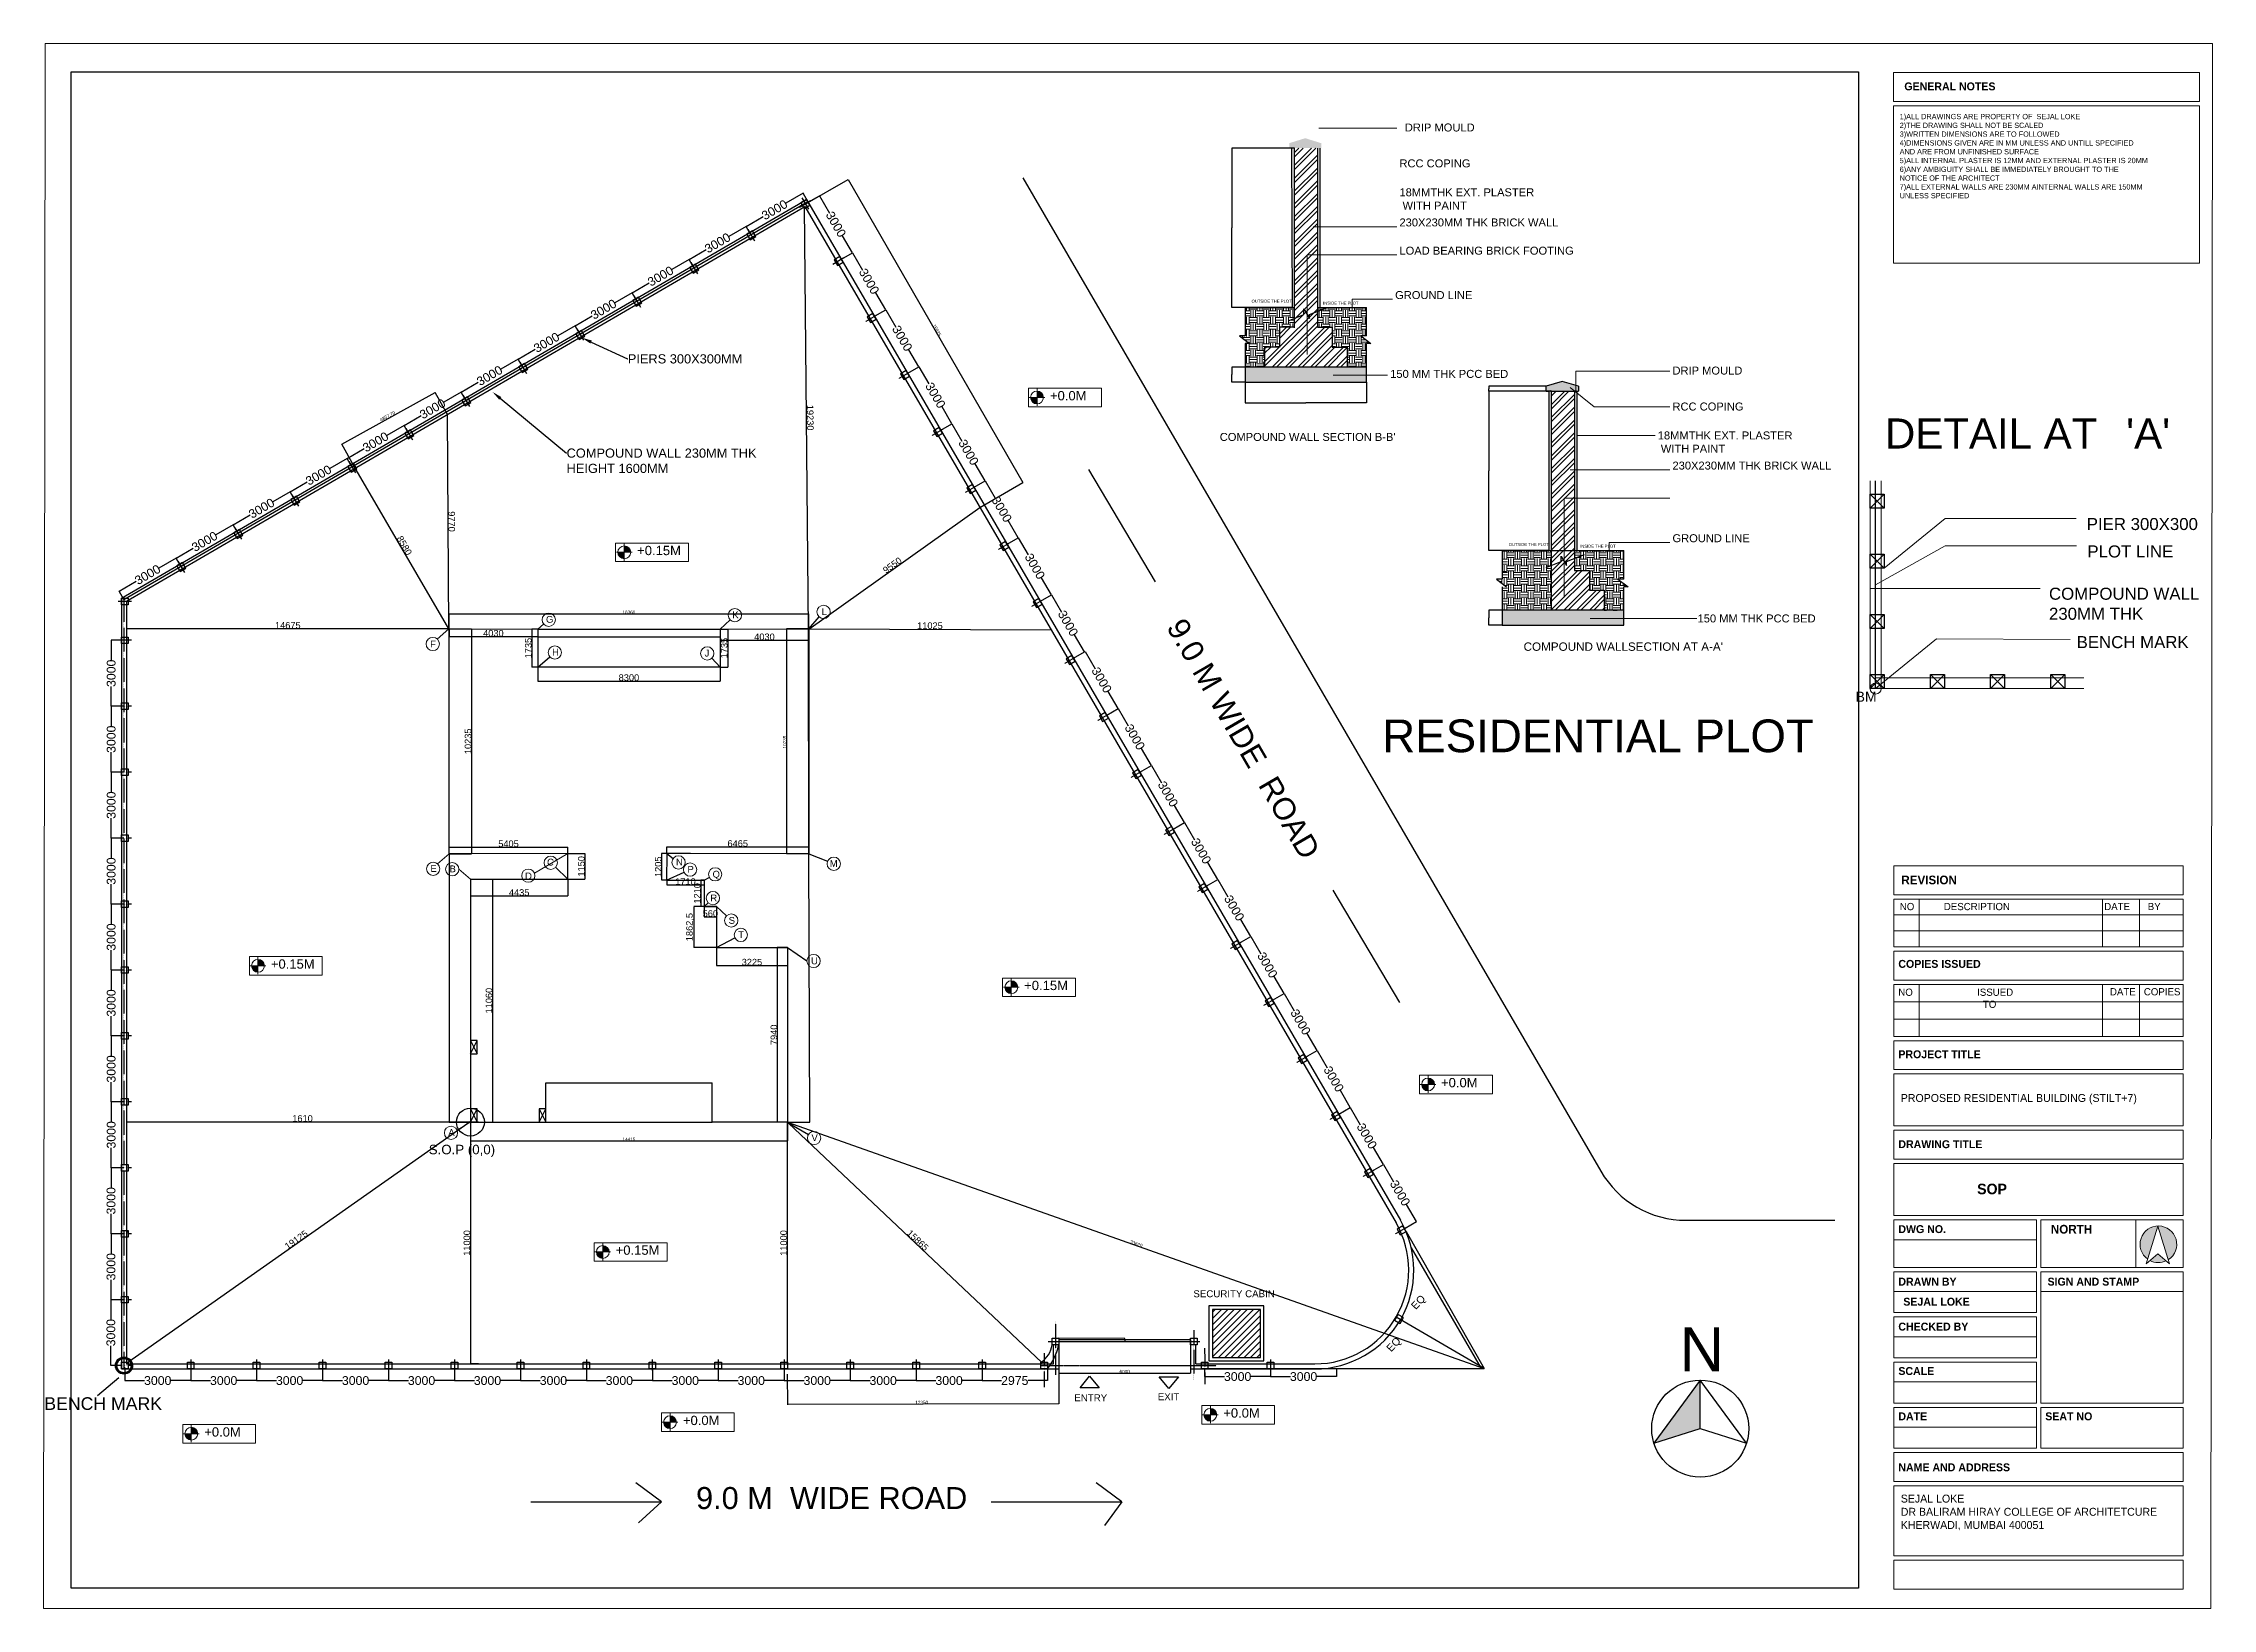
# Model space of a CAD drawing. Header units: millimetres. Extents: x -1932176 to 78768, y -1967 to 1266654.
# Drawn here: x -1697862 to -1599181, y 1133361 to 1204575 of the extents above; entities that cross this region are included whole.
import ezdxf
from ezdxf import colors
from ezdxf.entities.mleader import LeaderData, LeaderLine
from ezdxf.math import Vec2, Vec3

# ---------------------------------------------------------------- set-up
doc = ezdxf.new("R2010")
doc.units = ezdxf.units.MM
for name, pattern in [('ACAD_ISO03W100', [30, 12, -18]), ('DASHDOTX2', [50.8, 25.4, -12.7, 0, -12.7]), ('DASHED', [0.75, 0.5, -0.25])]:
    doc.linetypes.add(name, pattern=pattern)
doc.layers.add('colins', color=10, linetype='Continuous')
for name, color, linetype, lineweight in [('detail', 7, 'Continuous', 25), ('dime', 7, 'Continuous', 25), ('HATCH', 250, 'Continuous', 13), ('LEVEL', 252, 'Continuous', 13), ('line', 7, 'Continuous', 25), ('pier', 170, 'Continuous', 30), ('s text', 114, 'Continuous', 25), ('SHEET', 7, 'Continuous', 13), ('sop hatch', 7, 'Continuous', 5), ('text', 252, 'Continuous', 5)]:
    doc.layers.add(name, color=color, linetype=linetype, lineweight=lineweight)
doc.styles.add('20 scale', font='ARIALN.TTF', dxfattribs={"height": 0.2})
doc.styles.get("Standard").update_dxf_attribs({"font": 'arial.ttf'})
doc.dimstyles.new('ISO-25', dxfattribs={"dimtxt": 150, "dimasz": 2.5, "dimexe": 1.25, "dimexo": 0.625, "dimtad": 1, "dimtxsty": 'Standard', "dimcen": 2.5, "dimadec": 0, "dimazin": 0, "dimtfac": 1, "dimtmove": 0, "dimatfit": 3, "dimfxl": 1, "dimarcsym": 0})
doc.dimstyles.get("Standard").update_dxf_attribs({"dimtxt": 0.18, "dimasz": 0.18, "dimexe": 0.18, "dimexo": 0.0625, "dimgap": 0.09, "dimtad": 0, "dimtih": 1, "dimtoh": 1, "dimdec": 4, "dimzin": 0, "dimdsep": 46, "dimtxsty": 'Standard', "dimcen": 0.09, "dimadec": 0, "dimazin": 0, "dimtfac": 1, "dimtdec": 4, "dimtofl": 0, "dimtmove": 0, "dimatfit": 3, "dimfxl": 1, "dimtolj": 1, "dimtzin": 0, "dimarcsym": 0})
doc.dimstyles.new('STANDARD$0', dxfattribs={"dimtxt": 0.25, "dimasz": 0.2, "dimexe": 0.18, "dimexo": 0.0625, "dimgap": 0.18, "dimtad": 0, "dimdec": 3, "dimzin": 0, "dimdsep": 46, "dimtxsty": 'Standard', "dimblk": 'ARCHTICK', "dimcen": 0, "dimclrd": 3, "dimclre": 1, "dimclrt": 1, "dimadec": 3, "dimazin": 0, "dimtfac": 0.3, "dimtdec": 3, "dimtix": 1, "dimtofl": 0, "dimtmove": 0, "dimatfit": 3, "dimldrblk": 'ARCHTICK', "dimfxl": 1, "dimtolj": 1, "dimtzin": 0, "dimarcsym": 0})

msp = doc.modelspace()

# ---------------------------------------------------------------- texts
at = {"color": 7, "linetype": 'ByBlock', "lineweight": 20, "ltscale": 0.7, "transparency": 33554671}
for s, p in [('G', (-1674998.49346, 1178215.0852)), ('K', (-1666523.04102, 1178419.35299)), ('L ', (-1662459.90439, 1178567.46896)), ('F', (-1680270.8096, 1177091.79422)), ('H', (-1674721.61461, 1176723.86902)), ('J', (-1667780.78446, 1176679.58129)), ('N', (-1669086.04114, 1167172.4393)), ('M', (-1662090.5281, 1167108.69087)), ('E', (-1680255.40714, 1166880.63961)), ('B', (-1679386.83304, 1166863.1246)), ('D', (-1675950.25626, 1166538.62499)), ('P', (-1668562.43231, 1166841.71085)), ('Q', (-1667421.23887, 1166620.07355)), ('R', (-1667522.63303, 1165540.35735)), ('S', (-1666688.92008, 1164518.9887)), ('T', (-1666254.13435, 1163870.52875)), ('U', (-1662941.59726, 1162675.96912)), ('A', (-1679443.11843, 1154871.20437)), ('V', (-1662922.39533, 1154631.55617))]:
    msp.add_text(s, height=310, dxfattribs=at).set_placement(p)
msp.add_text('RESIDENTIAL PLOT', height=1488.0174949).set_placement((-1636957.39187, 1172325.26783))
msp.add_text('C', height=310, rotation=356.1050295936, dxfattribs=at).set_placement((-1674960.8489, 1167181.05554))
at = {"color": 7, "linetype": 'DASHDOTX2', "lineweight": 15, "ltscale": 1000020000.0, "transparency": 33554671}
msp.add_text('S.O.P (0,0)', height=432, dxfattribs=at).set_placement((-1680330.14926, 1154033.08313))
at = {"transparency": 16777216}
for s, height, p in [('SECURITY CABIN', 315.8718436, (-1645546.82134, 1147528.02516)), ('ENTRY', 315.871844, (-1650964.12439, 1142796.11384)), ('EXIT', 315.871844, (-1647166.52313, 1142842.56167))]:
    msp.add_text(s, height=height, dxfattribs=at).set_placement(p)
at = {"color": 252, "ltscale": 30}
for p in [(-1635432.93765, 1146939.05713), (-1636553.9291, 1145015.16236)]:
    msp.add_text('EQ', height=339.901948, rotation=46.6700106173, dxfattribs=at).set_placement(p)
at = {"lineweight": 13, "ltscale": 1000000.0, "transparency": 33554671}
msp.add_text('BENCH MARK', height=574.936367, dxfattribs=at).set_placement((-1697819.65152, 1142402.4642))
at = {"lineweight": 20, "transparency": 33554687}
note = msp.add_mtext_dynamic_manual_height_columns('DETAIL AT ', width=10967.0295742, gutter_width=1, heights=[2700.77308, 0], dxfattribs=dict(at, insert=(-1614086.2702, 1187510.22386), char_height=1367.8204813, attachment_point=1))
for column, words in zip(note.columns.linked_columns, ["'A' "]):
    column.text = words
at = {"lineweight": 20, "transparency": 33554687, "attachment_point": 1}
for s, width, gutter_width, insert, char_height in [('PIER 300X300', 9432.4071444, 1, (-1604906.45528, 1182980.90643), 547.1281925), ('PLOT LINE', 9432.4071444, 1, (-1604876.74563, 1181734.32836), 547.128193), ('COMPOUND WALL\\P230MM THK', 13112.6765714, 1, (-1606625.67914, 1179809.92802), 547.1281925), ('BENCH MARK', 13112.6765714, 1, (-1605366.93792, 1177608.74881), 547.128193), ('BM', 2661.0156428, 12.5, (-1615421.00357, 1175078.28899), 455.94016)]:
    msp.add_mtext_dynamic_manual_height_columns(s, width=width, gutter_width=gutter_width, heights=[0], dxfattribs=dict(at, insert=insert, char_height=char_height))
at = {"transparency": 33554687, "insert": (-1623425.95289, 1146159.20775), "char_height": 2000, "attachment_point": 1}
msp.add_mtext_dynamic_manual_height_columns('N', width=5381.2823537, gutter_width=12.5, heights=[0], dxfattribs=at)
at = {"layer": 'LEVEL'}
for s, p in [('+0.0M', (-1652070.29467, 1188334.27314)), ('+0.15M', (-1670849.9685, 1181291.16919)), ('+0.15M', (-1687512.45297, 1162477.25873)), ('+0.15M', (-1653243.74735, 1161502.35724)), ('+0.0M', (-1634281.76478, 1157080.3828)), ('+0.15M', (-1671826.92415, 1149459.71602)), ('+0.0M', (-1668768.48046, 1141712.02644)), ('+0.0M', (-1644188.0027, 1142050.93875)), ('+0.0M', (-1690544.2245, 1141188.29919))]:
    msp.add_text(s, height=423.825741, dxfattribs=at).set_placement(p)
at = {"layer": 's text', "color": 0, "transparency": 33554582, "insert": (-1645934.87424, 1178522.97778), "char_height": 1000, "attachment_point": 1, "rotation": 300.181688363}
msp.add_mtext_dynamic_manual_height_columns('9.0 M WIDE  ROAD', width=15198.5715639, gutter_width=12.5, heights=[0], dxfattribs=at)
at = {"layer": 's text', "color": 0, "transparency": 33554687, "insert": (-1668172.5547, 1138892.21597), "char_height": 1000, "attachment_point": 1}
msp.add_mtext_dynamic_manual_height_columns('9.0 M  WIDE ROAD', width=15198.5715639, gutter_width=12.5, heights=[0], dxfattribs=at)
at = {"layer": 'SHEET', "color": 0, "linetype": 'ByBlock', "lineweight": 20, "attachment_point": 1}
for s, width, insert, char_height in [('{\\fCentury Gothic|b1|i0|c0|p34;GENERAL NOTES}', 6192.7278306, (-1613204.70741, 1202798.77163), 360), ('{\\fCentury Gothic|b1|i0|c0|p34;COPIES ISSUED}', 7354.9057474, (-1613477.04753, 1162874.89715), 360), ('{\\fCentury Gothic|b1|i0|c0|p34;PROJECT TITLE}', 5257.456393, (-1613477.04753, 1158762.89415), 360), ('{\\fCentury Gothic|b0|i0|c0|p34;PROPOSED RESIDENTIAL BUILDING (STILT+7)}', 11284.1119695, (-1613367.87079, 1156773.73723), 360), ('{\\fCentury Gothic|b1|i0|c0|p34;DRAWING TITLE}', 5845.5788067, (-1613477.04753, 1154670.83585), 360), ('{\\fCentury Gothic|b1|i0|c0|p34;SOP}', 4907.5748606, (-1609892.64644, 1152693.91727), 480), ('{\\fCentury Gothic|b1|i0|c0|p34;DWG NO.}', 2437.1509055, (-1613477.04753, 1150807.02753), 360), ('{\\fCentury Gothic|b1|i0|c0|p34;DRAWN BY}', 4919.8801774, (-1613477.04753, 1148417.30361), 360), ('{\\fCentury Gothic|b1|i0|c0|p34;SIGN AND STAMP}', 5486.6595894, (-1606691.73501, 1148417.30361), 360), ('{\\fCentury Gothic|b1|i0|c0|p34;SEJAL LOKE}', 4919.8801774, (-1613251.92123, 1147504.397), 360), ('{\\fCentury Gothic|b1|i0|c0|p34;CHECKED BY}', 4857.2220216, (-1613477.04753, 1146372.66627), 360), ('{\\fCentury Gothic|b1|i0|c0|p34;SCALE}', 2437.1509055, (-1613477.04753, 1144350.6407), 360), ('{\\fCentury Gothic|b1|i0|c0|p34;DATE}', 2437.1509055, (-1613477.04753, 1142289.25365), 360), ('{\\fCentury Gothic|b1|i0|c0|p34;SEAT NO }', 2437.1509055, (-1606793.814, 1142289.25365), 360), ('{\\fCentury Gothic|b1|i0|c0|p34;NAME AND ADDRESS}', 6901.0014246, (-1613477.04753, 1139970.01153), 360), ('{\\fCentury Gothic|b0|i0|c0|p34;SEJAL LOKE\\PDR BALIRAM HIRAY COLLEGE OF ARCHITETCURE \\PKHERWADI, MUMBAI 400051}', 11033.3064964, (-1613367.87079, 1138546.90988), 360)]:
    msp.add_mtext_dynamic_manual_height_columns(s, width=width, gutter_width=57.3737, heights=[0], dxfattribs=dict(at, insert=insert, char_height=char_height))
at = {"layer": 'SHEET', "color": 0, "linetype": 'ByBlock', "lineweight": 9, "insert": (-1613416.94981, 1201366.75691), "char_height": 240, "attachment_point": 1}
msp.add_mtext_dynamic_manual_height_columns('{\\fCentury Gothic|b0|i0|c0|p34;1)ALL DRAWINGS ARE PROPERTY OF  SEJAL LOKE\\P2)THE DRAWING SHALL NOT BE SCALED \\P3)WRITTEN DIMENSIONS ARE TO FOLLOWED \\P4)DIMENSIONS GIVEN ARE IN MM UNLESS AND UNTILL SPECIFIED \\PAND ARE FROM UNFINISHED SURFACE \\P5)ALL INTERNAL PLASTER IS 12MM AND EXTERNAL PLASTER IS 20MM\\P6)ANY AMBIGUITY SHALL BE IMMEDIATELY BROUGHT TO THE NOTICE OF THE ARCHITECT \\P7)ALL EXTERNAL WALLS ARE 230MM AINTERNAL WALLS ARE 150MM UNLESS SPECIFIED}', width=10876.4896031, gutter_width=57.3737, heights=[0], dxfattribs=at)
at = {"layer": 'SHEET', "color": 0, "linetype": 'Continuous', "lineweight": 9, "ltscale": 50, "attachment_point": 1, "style": '20 scale'}
for s, width, heights, insert, char_height in [('{\\fCentury Gothic|b1|i0|c0|p34;REVISION  }', 66.4831048, [6.59764], (-1613340.45315, 1166710.82405), 395.0679916), ('\\pi-331.24;{\\fCentury Gothic|b0|i0|c0|p34;NO}', 8.7279214, [4.14976], (-1613080.63971, 1165468.11639), 329.2233264), ('\\pi-1381;{\\fCentury Gothic|b0|i0|c0|p34;DESCRIPTION}', 34.9161875, [4.14976], (-1610029.18303, 1165468.11639), 329.2233264), ('\\pi-525.69;{\\fCentury Gothic|b0|i0|c0|p34;DATE}', 12.8232824, [4.14976], (-1603587.27677, 1165468.11639), 329.2233264), ('\\pi-232.93;{\\fCentury Gothic|b0|i0|c0|p34;BY}', 13.5326087, [4.14976], (-1601898.5873, 1165468.11639), 329.2233264), ('\\pi-331.24;{\\fCentury Gothic|b0|i0|c0|p34;NO}', 8.7279214, [4.14976], (-1613148.8166, 1161570.81786), 329.2233264), ('\\pi-525.69;{\\fCentury Gothic|b0|i0|c0|p34;DATE}', 12.8232824, [4.14976], (-1603326.70908, 1161591.99668), 329.2233264), ('\\pi-776.01;{\\fCentury Gothic|b0|i0|c0|p34;COPIES}', 13.5326087, [4.14976], (-1601534.81645, 1161591.99668), 329.2233264), ('{\\fCentury Gothic|b1|i0|c0|p34;NORTH}', 30.7331048, [4.78312], (-1606538.2618, 1150819.71039), 395.0679916)]:
    msp.add_mtext_dynamic_manual_height_columns(s, width=width, gutter_width=1125, heights=heights, dxfattribs=dict(at, insert=insert, char_height=char_height))
at = {"layer": 'SHEET', "color": 0, "linetype": 'Continuous', "lineweight": 9, "ltscale": 50}
note = msp.add_mtext_dynamic_manual_height_columns('\\pi-676.57;{\\fCentury Gothic|b0|i0|c0|p34;ISSUED }', width=34.9161875, gutter_width=430.8795, heights=[4.14976, 0], dxfattribs=dict(at, insert=(-1610097.35992, 1161570.81786), char_height=329.2233264, attachment_point=1, style='20 scale'))
for column, words in zip(note.columns.linked_columns, ['\\pi-262.64;{\\fCentury Gothic|b0|i0|c0|p34;TO}']):
    column.text = words
at = {"layer": 'text', "attachment_point": 1}
for s, heights, insert, char_height in [('DRIP MOULD', [0], (-1635928.85485, 1200929.68061), 362.214619), ('RCC COPING', [0], (-1636173.39864, 1199296.84747), 362.214619), ('18MMTHK EXT. PLASTER\\P WITH PAINT', [0], (-1636173.39864, 1197981.46073), 362.2146186), ('230X230MM THK BRICK WALL', [0], (-1636173.39864, 1196610.34617), 362.2146186), ('LOAD BEARING BRICK FOOTING', [0], (-1636173.39864, 1195325.20007), 362.2146186), ('GROUND LINE', [0], (-1636369.87764, 1193305.09845), 362.2146186), ('OUTSIDE THE PLOT', [130.69703], (-1642900.55435, 1192912.06049), 135.830482), ('INSIDE THE PLOT', [130.69703], (-1639647.59914, 1192826.40785), 135.830482), ('150 MM THK PCC BED', [0], (-1636593.96344, 1189719.43355), 362.2146186), ('DRIP MOULD', [0], (-1623752.7395, 1189869.89401), 362.214619), ('RCC COPING', [0], (-1623752.7395, 1188234.24866), 362.214619), ("COMPOUND WALL SECTION B-B'", [0], (-1644347.40798, 1186850.61053), 362.2146186), ('18MMTHK EXT. PLASTER\\P WITH PAINT', [0], (-1624422.86932, 1186918.86193), 362.2146186), ('230X230MM THK BRICK WALL', [0], (-1623752.7395, 1185547.74736), 362.2146186), ('GROUND LINE', [0], (-1623752.7395, 1182242.49965), 362.2146186), ('OUTSIDE THE PLOT', [130.69703], (-1631205.71412, 1181849.46168), 135.830482), ('INSIDE THE PLOT', [130.69703], (-1627952.75891, 1181763.80905), 135.830482), ('150 MM THK PCC BED', [0], (-1622611.49406, 1178592.42891), 362.2146186), ("COMPOUND WALLSECTION AT A-A'", [0], (-1630525.65159, 1177319.16168), 380)]:
    msp.add_mtext_dynamic_manual_height_columns(s, width=9432.4071444, gutter_width=1, heights=heights, dxfattribs=dict(at, insert=insert, char_height=char_height))

# ---------------------------------------------------------------- blocks, each defined once
blk = doc.blocks.new('*D532')
at = {"color": 0, "lineweight": -2, "transparency": 16777216}
for p, q in [((-1694366, 1147417), (-1694790, 1147417)), ((-1694790, 1147417), (-1694790, 1146513)), ((-1694790, 1144417), (-1694790, 1145320)), ((-1694366, 1144417), (-1694790, 1144417))]:
    blk.add_line(p, q, dxfattribs=at)
at = {"color": 0, "transparency": 16777216}
for points in [[(-1694790, 1147417), (-1694790, 1147417), (-1694790, 1147417)], [(-1694790, 1144417), (-1694790, 1144417), (-1694790, 1144417)]]:
    blk.add_solid(points, dxfattribs=at)
at = {"layer": 'Defpoints', "color": 0, "transparency": 16777216}
for p in [(-1694790, 1147417), (-1694366, 1147417), (-1694366, 1144417)]:
    blk.add_point(p, dxfattribs=at)
at = {"color": 0, "transparency": 16777216, "insert": (-1694790, 1145917), "char_height": 400, "attachment_point": 5, "rotation": 90}
blk.add_mtext('\\A1;3000', dxfattribs=at)
blk = doc.blocks.new('*D533')
at = {"color": 0, "lineweight": -2, "transparency": 16777216}
for p, q in [((-1694196, 1150416), (-1694784, 1150416)), ((-1694784, 1150416), (-1694784, 1149513)), ((-1694784, 1147417), (-1694784, 1148320)), ((-1694196, 1147416), (-1694784, 1147416))]:
    blk.add_line(p, q, dxfattribs=at)
at = {"color": 0, "transparency": 16777216}
for points in [[(-1694784, 1150416), (-1694784, 1150416), (-1694784, 1150416)], [(-1694784, 1147417), (-1694784, 1147417), (-1694784, 1147416)]]:
    blk.add_solid(points, dxfattribs=at)
at = {"layer": 'Defpoints', "color": 0, "transparency": 16777216}
for p in [(-1694784, 1150416), (-1694195, 1150416), (-1694195, 1147416)]:
    blk.add_point(p, dxfattribs=at)
at = {"color": 0, "transparency": 16777216, "insert": (-1694784, 1148916), "char_height": 400, "attachment_point": 5, "rotation": 90}
blk.add_mtext('\\A1;3000', dxfattribs=at)
blk = doc.blocks.new('*D337')
at = {"color": 0, "lineweight": -2, "transparency": 16777216}
for p, q in [((-1694196, 1153416), (-1694784, 1153416)), ((-1694783, 1153416), (-1694783, 1152513)), ((-1694783, 1150417), (-1694783, 1151320)), ((-1694196, 1150416), (-1694784, 1150416))]:
    blk.add_line(p, q, dxfattribs=at)
at = {"color": 0, "transparency": 16777216}
for points in [[(-1694783, 1153416), (-1694783, 1153416), (-1694783, 1153416)], [(-1694783, 1150417), (-1694783, 1150417), (-1694783, 1150416)]]:
    blk.add_solid(points, dxfattribs=at)
at = {"layer": 'Defpoints', "color": 0, "transparency": 16777216}
for p in [(-1694783, 1153416), (-1694195, 1153416), (-1694195, 1150416)]:
    blk.add_point(p, dxfattribs=at)
at = {"color": 0, "transparency": 16777216, "insert": (-1694783, 1151916), "char_height": 400, "attachment_point": 5, "rotation": 90}
blk.add_mtext('\\A1;3000', dxfattribs=at)
blk = doc.blocks.new('*D338')
at = {"color": 0, "lineweight": -2, "transparency": 16777216}
for p, q in [((-1694196, 1156416), (-1694777, 1156416)), ((-1694776, 1156416), (-1694776, 1155513)), ((-1694776, 1153417), (-1694776, 1154320)), ((-1694196, 1153416), (-1694777, 1153416))]:
    blk.add_line(p, q, dxfattribs=at)
at = {"color": 0, "transparency": 16777216}
for points in [[(-1694776, 1156416), (-1694776, 1156416), (-1694776, 1156416)], [(-1694776, 1153417), (-1694776, 1153417), (-1694776, 1153416)]]:
    blk.add_solid(points, dxfattribs=at)
at = {"layer": 'Defpoints', "color": 0, "transparency": 16777216}
for p in [(-1694776, 1156416), (-1694195, 1156416), (-1694195, 1153416)]:
    blk.add_point(p, dxfattribs=at)
at = {"color": 0, "transparency": 16777216, "insert": (-1694776, 1154916), "char_height": 400, "attachment_point": 5, "rotation": 90}
blk.add_mtext('\\A1;3000', dxfattribs=at)
blk = doc.blocks.new('*D339')
at = {"color": 0, "lineweight": -2, "transparency": 16777216}
for p, q in [((-1694196, 1159416), (-1694777, 1159416)), ((-1694777, 1159416), (-1694777, 1158513)), ((-1694777, 1156417), (-1694777, 1157320)), ((-1694196, 1156416), (-1694777, 1156416))]:
    blk.add_line(p, q, dxfattribs=at)
at = {"color": 0, "transparency": 16777216}
for points in [[(-1694777, 1159416), (-1694776, 1159416), (-1694777, 1159416)], [(-1694777, 1156417), (-1694776, 1156417), (-1694777, 1156416)]]:
    blk.add_solid(points, dxfattribs=at)
at = {"layer": 'Defpoints', "color": 0, "transparency": 16777216}
for p in [(-1694777, 1159416), (-1694195, 1159416), (-1694195, 1156416)]:
    blk.add_point(p, dxfattribs=at)
at = {"color": 0, "transparency": 16777216, "insert": (-1694777, 1157916), "char_height": 400, "attachment_point": 5, "rotation": 90}
blk.add_mtext('\\A1;3000', dxfattribs=at)
blk = doc.blocks.new('*D340')
at = {"color": 0, "lineweight": -2, "transparency": 16777216}
for p, q in [((-1694196, 1162416), (-1694777, 1162416)), ((-1694777, 1162416), (-1694777, 1161513)), ((-1694777, 1159417), (-1694777, 1160320)), ((-1694196, 1159416), (-1694777, 1159416))]:
    blk.add_line(p, q, dxfattribs=at)
at = {"color": 0, "transparency": 16777216}
for points in [[(-1694777, 1162416), (-1694776, 1162416), (-1694777, 1162416)], [(-1694777, 1159417), (-1694776, 1159417), (-1694777, 1159416)]]:
    blk.add_solid(points, dxfattribs=at)
at = {"layer": 'Defpoints', "color": 0, "transparency": 16777216}
for p in [(-1694777, 1162416), (-1694195, 1162416), (-1694195, 1159416)]:
    blk.add_point(p, dxfattribs=at)
at = {"color": 0, "transparency": 16777216, "insert": (-1694777, 1160916), "char_height": 400, "attachment_point": 5, "rotation": 90}
blk.add_mtext('\\A1;3000', dxfattribs=at)
blk = doc.blocks.new('*D341')
at = {"color": 0, "lineweight": -2, "transparency": 16777216}
for p, q in [((-1694196, 1165416), (-1694777, 1165416)), ((-1694777, 1165416), (-1694777, 1164513)), ((-1694777, 1162417), (-1694777, 1163320)), ((-1694196, 1162416), (-1694777, 1162416))]:
    blk.add_line(p, q, dxfattribs=at)
at = {"color": 0, "transparency": 16777216}
for points in [[(-1694777, 1165416), (-1694776, 1165416), (-1694777, 1165416)], [(-1694777, 1162417), (-1694776, 1162417), (-1694777, 1162416)]]:
    blk.add_solid(points, dxfattribs=at)
at = {"layer": 'Defpoints', "color": 0, "transparency": 16777216}
for p in [(-1694777, 1165416), (-1694195, 1165416), (-1694195, 1162416)]:
    blk.add_point(p, dxfattribs=at)
at = {"color": 0, "transparency": 16777216, "insert": (-1694777, 1163916), "char_height": 400, "attachment_point": 5, "rotation": 90}
blk.add_mtext('\\A1;3000', dxfattribs=at)
blk = doc.blocks.new('*D342')
at = {"color": 0, "lineweight": -2, "transparency": 16777216}
for p, q in [((-1694196, 1168416), (-1694777, 1168416)), ((-1694777, 1168416), (-1694777, 1167513)), ((-1694777, 1165417), (-1694777, 1166320)), ((-1694196, 1165416), (-1694777, 1165416))]:
    blk.add_line(p, q, dxfattribs=at)
at = {"color": 0, "transparency": 16777216}
for points in [[(-1694777, 1168416), (-1694776, 1168416), (-1694777, 1168416)], [(-1694777, 1165417), (-1694776, 1165417), (-1694777, 1165416)]]:
    blk.add_solid(points, dxfattribs=at)
at = {"layer": 'Defpoints', "color": 0, "transparency": 16777216}
for p in [(-1694777, 1168416), (-1694195, 1168416), (-1694195, 1165416)]:
    blk.add_point(p, dxfattribs=at)
at = {"color": 0, "transparency": 16777216, "insert": (-1694777, 1166916), "char_height": 400, "attachment_point": 5, "rotation": 90}
blk.add_mtext('\\A1;3000', dxfattribs=at)
blk = doc.blocks.new('*D343')
at = {"color": 0, "lineweight": -2, "transparency": 16777216}
for p, q in [((-1694196, 1171416), (-1694777, 1171416)), ((-1694777, 1171416), (-1694777, 1170513)), ((-1694777, 1168417), (-1694777, 1169320)), ((-1694196, 1168416), (-1694777, 1168416))]:
    blk.add_line(p, q, dxfattribs=at)
at = {"color": 0, "transparency": 16777216}
for points in [[(-1694777, 1171416), (-1694776, 1171416), (-1694777, 1171416)], [(-1694777, 1168417), (-1694776, 1168417), (-1694777, 1168416)]]:
    blk.add_solid(points, dxfattribs=at)
at = {"layer": 'Defpoints', "color": 0, "transparency": 16777216}
for p in [(-1694777, 1171416), (-1694195, 1171416), (-1694195, 1168416)]:
    blk.add_point(p, dxfattribs=at)
at = {"color": 0, "transparency": 16777216, "insert": (-1694777, 1169916), "char_height": 400, "attachment_point": 5, "rotation": 90}
blk.add_mtext('\\A1;3000', dxfattribs=at)
blk = doc.blocks.new('*D344')
at = {"color": 0, "lineweight": -2, "transparency": 16777216}
for p, q in [((-1694196, 1174416), (-1694777, 1174416)), ((-1694777, 1174416), (-1694777, 1173513)), ((-1694777, 1171417), (-1694777, 1172320)), ((-1694196, 1171416), (-1694777, 1171416))]:
    blk.add_line(p, q, dxfattribs=at)
at = {"color": 0, "transparency": 16777216}
for points in [[(-1694777, 1174416), (-1694776, 1174416), (-1694777, 1174416)], [(-1694777, 1171417), (-1694776, 1171417), (-1694777, 1171416)]]:
    blk.add_solid(points, dxfattribs=at)
at = {"layer": 'Defpoints', "color": 0, "transparency": 16777216}
for p in [(-1694777, 1174416), (-1694195, 1174416), (-1694195, 1171416)]:
    blk.add_point(p, dxfattribs=at)
at = {"color": 0, "transparency": 16777216, "insert": (-1694777, 1172916), "char_height": 400, "attachment_point": 5, "rotation": 90}
blk.add_mtext('\\A1;3000', dxfattribs=at)
blk = doc.blocks.new('*D345')
at = {"color": 0, "lineweight": -2, "transparency": 16777216}
for p, q in [((-1694196, 1177416), (-1694777, 1177416)), ((-1694777, 1177416), (-1694777, 1176513)), ((-1694777, 1174417), (-1694777, 1175320)), ((-1694196, 1174416), (-1694777, 1174416))]:
    blk.add_line(p, q, dxfattribs=at)
at = {"color": 0, "transparency": 16777216}
for points in [[(-1694777, 1177416), (-1694776, 1177416), (-1694777, 1177416)], [(-1694777, 1174417), (-1694776, 1174417), (-1694777, 1174416)]]:
    blk.add_solid(points, dxfattribs=at)
at = {"layer": 'Defpoints', "color": 0, "transparency": 16777216}
for p in [(-1694777, 1177416), (-1694195, 1177416), (-1694195, 1174416)]:
    blk.add_point(p, dxfattribs=at)
at = {"color": 0, "transparency": 16777216, "insert": (-1694777, 1175916), "char_height": 400, "attachment_point": 5, "rotation": 90}
blk.add_mtext('\\A1;3000', dxfattribs=at)
blk = doc.blocks.new('*D534')
at = {"color": 0, "lineweight": -2, "transparency": 16777216}
for p, q in [((-1694160, 1144267), (-1694160, 1143735)), ((-1694160, 1143735), (-1693257, 1143735)), ((-1691161, 1143735), (-1692064, 1143735)), ((-1691160, 1144267), (-1691160, 1143735))]:
    blk.add_line(p, q, dxfattribs=at)
at = {"color": 0, "transparency": 16777216}
for points in [[(-1694160, 1143735), (-1694160, 1143735), (-1694160, 1143735)], [(-1691161, 1143735), (-1691161, 1143735), (-1691160, 1143735)]]:
    blk.add_solid(points, dxfattribs=at)
at = {"layer": 'Defpoints', "color": 0, "transparency": 16777216}
for p in [(-1694160, 1144267), (-1691160, 1144267), (-1691160, 1143735)]:
    blk.add_point(p, dxfattribs=at)
at = {"color": 0, "transparency": 16777216, "insert": (-1692660, 1143735), "char_height": 400, "attachment_point": 5}
blk.add_mtext('\\A1;3000', dxfattribs=at)
blk = doc.blocks.new('*D346')
at = {"color": 0, "lineweight": -2, "transparency": 16777216}
for p, q in [((-1691160, 1144267), (-1691160, 1143735)), ((-1691160, 1143735), (-1690257, 1143735)), ((-1688161, 1143735), (-1689064, 1143735)), ((-1688160, 1144267), (-1688160, 1143735))]:
    blk.add_line(p, q, dxfattribs=at)
at = {"color": 0, "transparency": 16777216}
for points in [[(-1691160, 1143735), (-1691160, 1143735), (-1691160, 1143735)], [(-1688161, 1143735), (-1688161, 1143735), (-1688160, 1143735)]]:
    blk.add_solid(points, dxfattribs=at)
at = {"layer": 'Defpoints', "color": 0, "transparency": 16777216}
for p in [(-1691160, 1144267), (-1688160, 1144267), (-1688160, 1143735)]:
    blk.add_point(p, dxfattribs=at)
at = {"color": 0, "transparency": 16777216, "insert": (-1689660, 1143735), "char_height": 400, "attachment_point": 5}
blk.add_mtext('\\A1;3000', dxfattribs=at)
blk = doc.blocks.new('*D347')
at = {"color": 0, "lineweight": -2, "transparency": 16777216}
for p, q in [((-1688160, 1144267), (-1688160, 1143735)), ((-1688160, 1143735), (-1687257, 1143735)), ((-1685161, 1143735), (-1686064, 1143735)), ((-1685160, 1144267), (-1685160, 1143735))]:
    blk.add_line(p, q, dxfattribs=at)
at = {"color": 0, "transparency": 16777216}
for points in [[(-1688160, 1143735), (-1688160, 1143735), (-1688160, 1143735)], [(-1685161, 1143735), (-1685161, 1143735), (-1685160, 1143735)]]:
    blk.add_solid(points, dxfattribs=at)
at = {"layer": 'Defpoints', "color": 0, "transparency": 16777216}
for p in [(-1688160, 1144267), (-1685160, 1144267), (-1685160, 1143735)]:
    blk.add_point(p, dxfattribs=at)
at = {"color": 0, "transparency": 16777216, "insert": (-1686660, 1143735), "char_height": 400, "attachment_point": 5}
blk.add_mtext('\\A1;3000', dxfattribs=at)
blk = doc.blocks.new('*D348')
at = {"color": 0, "lineweight": -2, "transparency": 16777216}
for p, q in [((-1685160, 1144267), (-1685160, 1143735)), ((-1685160, 1143735), (-1684257, 1143735)), ((-1682161, 1143735), (-1683064, 1143735)), ((-1682160, 1144267), (-1682160, 1143735))]:
    blk.add_line(p, q, dxfattribs=at)
at = {"color": 0, "transparency": 16777216}
for points in [[(-1685160, 1143735), (-1685160, 1143735), (-1685160, 1143735)], [(-1682161, 1143735), (-1682161, 1143735), (-1682160, 1143735)]]:
    blk.add_solid(points, dxfattribs=at)
at = {"layer": 'Defpoints', "color": 0, "transparency": 16777216}
for p in [(-1685160, 1144267), (-1682160, 1144267), (-1682160, 1143735)]:
    blk.add_point(p, dxfattribs=at)
at = {"color": 0, "transparency": 16777216, "insert": (-1683660, 1143735), "char_height": 400, "attachment_point": 5}
blk.add_mtext('\\A1;3000', dxfattribs=at)
blk = doc.blocks.new('*D349')
at = {"color": 0, "lineweight": -2, "transparency": 16777216}
for p, q in [((-1682160, 1144267), (-1682160, 1143735)), ((-1682160, 1143735), (-1681257, 1143735)), ((-1679161, 1143735), (-1680064, 1143735)), ((-1679160, 1144267), (-1679160, 1143735))]:
    blk.add_line(p, q, dxfattribs=at)
at = {"color": 0, "transparency": 16777216}
for points in [[(-1682160, 1143735), (-1682160, 1143735), (-1682160, 1143735)], [(-1679161, 1143735), (-1679161, 1143735), (-1679160, 1143735)]]:
    blk.add_solid(points, dxfattribs=at)
at = {"layer": 'Defpoints', "color": 0, "transparency": 16777216}
for p in [(-1682160, 1144267), (-1679160, 1144267), (-1679160, 1143735)]:
    blk.add_point(p, dxfattribs=at)
at = {"color": 0, "transparency": 16777216, "insert": (-1680660, 1143735), "char_height": 400, "attachment_point": 5}
blk.add_mtext('\\A1;3000', dxfattribs=at)
blk = doc.blocks.new('*D350')
at = {"color": 0, "lineweight": -2, "transparency": 16777216}
for p, q in [((-1679160, 1144267), (-1679160, 1143735)), ((-1679160, 1143735), (-1678257, 1143735)), ((-1676161, 1143735), (-1677064, 1143735)), ((-1676160, 1144267), (-1676160, 1143735))]:
    blk.add_line(p, q, dxfattribs=at)
at = {"color": 0, "transparency": 16777216}
for points in [[(-1679160, 1143735), (-1679160, 1143735), (-1679160, 1143735)], [(-1676161, 1143735), (-1676161, 1143735), (-1676160, 1143735)]]:
    blk.add_solid(points, dxfattribs=at)
at = {"layer": 'Defpoints', "color": 0, "transparency": 16777216}
for p in [(-1679160, 1144267), (-1676160, 1144267), (-1676160, 1143735)]:
    blk.add_point(p, dxfattribs=at)
at = {"color": 0, "transparency": 16777216, "insert": (-1677660, 1143735), "char_height": 400, "attachment_point": 5}
blk.add_mtext('\\A1;3000', dxfattribs=at)
blk = doc.blocks.new('*D351')
at = {"color": 0, "lineweight": -2, "transparency": 16777216}
for p, q in [((-1676160, 1144267), (-1676160, 1143735)), ((-1676160, 1143735), (-1675257, 1143735)), ((-1673161, 1143735), (-1674064, 1143735)), ((-1673160, 1144267), (-1673160, 1143735))]:
    blk.add_line(p, q, dxfattribs=at)
at = {"color": 0, "transparency": 16777216}
for points in [[(-1676160, 1143735), (-1676160, 1143735), (-1676160, 1143735)], [(-1673161, 1143735), (-1673161, 1143735), (-1673160, 1143735)]]:
    blk.add_solid(points, dxfattribs=at)
at = {"layer": 'Defpoints', "color": 0, "transparency": 16777216}
for p in [(-1676160, 1144267), (-1673160, 1144267), (-1673160, 1143735)]:
    blk.add_point(p, dxfattribs=at)
at = {"color": 0, "transparency": 16777216, "insert": (-1674660, 1143735), "char_height": 400, "attachment_point": 5}
blk.add_mtext('\\A1;3000', dxfattribs=at)
blk = doc.blocks.new('*D352')
at = {"color": 0, "lineweight": -2, "transparency": 16777216}
for p, q in [((-1673160, 1144267), (-1673160, 1143735)), ((-1673160, 1143735), (-1672257, 1143735)), ((-1670161, 1143735), (-1671064, 1143735)), ((-1670160, 1144267), (-1670160, 1143735))]:
    blk.add_line(p, q, dxfattribs=at)
at = {"color": 0, "transparency": 16777216}
for points in [[(-1673160, 1143735), (-1673160, 1143735), (-1673160, 1143735)], [(-1670161, 1143735), (-1670161, 1143735), (-1670160, 1143735)]]:
    blk.add_solid(points, dxfattribs=at)
at = {"layer": 'Defpoints', "color": 0, "transparency": 16777216}
for p in [(-1673160, 1144267), (-1670160, 1144267), (-1670160, 1143735)]:
    blk.add_point(p, dxfattribs=at)
at = {"color": 0, "transparency": 16777216, "insert": (-1671660, 1143735), "char_height": 400, "attachment_point": 5}
blk.add_mtext('\\A1;3000', dxfattribs=at)
blk = doc.blocks.new('*D353')
at = {"color": 0, "lineweight": -2, "transparency": 16777216}
for p, q in [((-1670160, 1144267), (-1670160, 1143735)), ((-1670160, 1143735), (-1669257, 1143735)), ((-1667161, 1143735), (-1668064, 1143735)), ((-1667160, 1144267), (-1667160, 1143735))]:
    blk.add_line(p, q, dxfattribs=at)
at = {"color": 0, "transparency": 16777216}
for points in [[(-1670160, 1143735), (-1670160, 1143735), (-1670160, 1143735)], [(-1667161, 1143735), (-1667161, 1143735), (-1667160, 1143735)]]:
    blk.add_solid(points, dxfattribs=at)
at = {"layer": 'Defpoints', "color": 0, "transparency": 16777216}
for p in [(-1670160, 1144267), (-1667160, 1144267), (-1667160, 1143735)]:
    blk.add_point(p, dxfattribs=at)
at = {"color": 0, "transparency": 16777216, "insert": (-1668660, 1143735), "char_height": 400, "attachment_point": 5}
blk.add_mtext('\\A1;3000', dxfattribs=at)
blk = doc.blocks.new('*D354')
at = {"color": 0, "lineweight": -2, "transparency": 16777216}
for p, q in [((-1667160, 1144267), (-1667160, 1143735)), ((-1667160, 1143735), (-1666257, 1143735)), ((-1664161, 1143735), (-1665064, 1143735)), ((-1664160, 1144267), (-1664160, 1143735))]:
    blk.add_line(p, q, dxfattribs=at)
at = {"color": 0, "transparency": 16777216}
for points in [[(-1667160, 1143735), (-1667160, 1143735), (-1667160, 1143735)], [(-1664161, 1143735), (-1664161, 1143735), (-1664160, 1143735)]]:
    blk.add_solid(points, dxfattribs=at)
at = {"layer": 'Defpoints', "color": 0, "transparency": 16777216}
for p in [(-1667160, 1144267), (-1664160, 1144267), (-1664160, 1143735)]:
    blk.add_point(p, dxfattribs=at)
at = {"color": 0, "transparency": 16777216, "insert": (-1665660, 1143735), "char_height": 400, "attachment_point": 5}
blk.add_mtext('\\A1;3000', dxfattribs=at)
blk = doc.blocks.new('*D355')
at = {"color": 0, "lineweight": -2, "transparency": 16777216}
for p, q in [((-1664160, 1144267), (-1664160, 1143735)), ((-1664160, 1143735), (-1663257, 1143735)), ((-1661161, 1143735), (-1662064, 1143735)), ((-1661160, 1144267), (-1661160, 1143735))]:
    blk.add_line(p, q, dxfattribs=at)
at = {"color": 0, "transparency": 16777216}
for points in [[(-1664160, 1143735), (-1664160, 1143735), (-1664160, 1143735)], [(-1661161, 1143735), (-1661161, 1143735), (-1661160, 1143735)]]:
    blk.add_solid(points, dxfattribs=at)
at = {"layer": 'Defpoints', "color": 0, "transparency": 16777216}
for p in [(-1664160, 1144267), (-1661160, 1144267), (-1661160, 1143735)]:
    blk.add_point(p, dxfattribs=at)
at = {"color": 0, "transparency": 16777216, "insert": (-1662660, 1143735), "char_height": 400, "attachment_point": 5}
blk.add_mtext('\\A1;3000', dxfattribs=at)
blk = doc.blocks.new('*D356')
at = {"color": 0, "lineweight": -2, "transparency": 16777216}
for p, q in [((-1661160, 1144267), (-1661160, 1143734)), ((-1661160, 1143735), (-1660257, 1143735)), ((-1658161, 1143735), (-1659064, 1143735)), ((-1658160, 1144267), (-1658160, 1143734))]:
    blk.add_line(p, q, dxfattribs=at)
at = {"color": 0, "transparency": 16777216}
for points in [[(-1661160, 1143735), (-1661160, 1143735), (-1661160, 1143735)], [(-1658161, 1143735), (-1658161, 1143735), (-1658160, 1143735)]]:
    blk.add_solid(points, dxfattribs=at)
at = {"layer": 'Defpoints', "color": 0, "transparency": 16777216}
for p in [(-1661160, 1144267), (-1658160, 1144267), (-1658160, 1143735)]:
    blk.add_point(p, dxfattribs=at)
at = {"color": 0, "transparency": 16777216, "insert": (-1659660, 1143735), "char_height": 400, "attachment_point": 5}
blk.add_mtext('\\A1;3000', dxfattribs=at)
blk = doc.blocks.new('*D357')
at = {"color": 0, "lineweight": -2, "transparency": 16777216}
for p, q in [((-1658160, 1144267), (-1658160, 1143734)), ((-1658160, 1143735), (-1657257, 1143735)), ((-1655161, 1143735), (-1656064, 1143735)), ((-1655160, 1144267), (-1655160, 1143734))]:
    blk.add_line(p, q, dxfattribs=at)
at = {"color": 0, "transparency": 16777216}
for points in [[(-1658160, 1143735), (-1658160, 1143735), (-1658160, 1143735)], [(-1655161, 1143735), (-1655161, 1143735), (-1655160, 1143735)]]:
    blk.add_solid(points, dxfattribs=at)
at = {"layer": 'Defpoints', "color": 0, "transparency": 16777216}
for p in [(-1658160, 1144267), (-1655160, 1144267), (-1655160, 1143735)]:
    blk.add_point(p, dxfattribs=at)
at = {"color": 0, "transparency": 16777216, "insert": (-1656660, 1143735), "char_height": 400, "attachment_point": 5}
blk.add_mtext('\\A1;3000', dxfattribs=at)
blk = doc.blocks.new('*D535')
at = {"color": 0, "lineweight": -2, "transparency": 16777216}
for p, q in [((-1655160, 1144267), (-1655160, 1143734)), ((-1655160, 1143735), (-1654275, 1143735)), ((-1652184, 1143735), (-1653070, 1143735)), ((-1652184, 1144267), (-1652184, 1143734))]:
    blk.add_line(p, q, dxfattribs=at)
at = {"color": 0, "transparency": 16777216}
for points in [[(-1655160, 1143735), (-1655160, 1143735), (-1655160, 1143735)], [(-1652184, 1143735), (-1652184, 1143735), (-1652184, 1143735)]]:
    blk.add_solid(points, dxfattribs=at)
at = {"layer": 'Defpoints', "color": 0, "transparency": 16777216}
for p in [(-1655160, 1144267), (-1652184, 1144267), (-1652184, 1143735)]:
    blk.add_point(p, dxfattribs=at)
at = {"color": 0, "transparency": 16777216, "insert": (-1653672, 1143735), "char_height": 400, "attachment_point": 5}
blk.add_mtext('\\A1;2975', dxfattribs=at)
blk = doc.blocks.new('*D536')
at = {"color": 0, "lineweight": -2, "transparency": 16777216}
for p, q in [((-1645034, 1144267), (-1645034, 1143917)), ((-1645034, 1143917), (-1644131, 1143917)), ((-1642034, 1143917), (-1642938, 1143917)), ((-1642034, 1144267), (-1642034, 1143917))]:
    blk.add_line(p, q, dxfattribs=at)
at = {"color": 0, "transparency": 16777216}
for points in [[(-1645034, 1143918), (-1645034, 1143917), (-1645034, 1143917)], [(-1642034, 1143918), (-1642034, 1143917), (-1642034, 1143917)]]:
    blk.add_solid(points, dxfattribs=at)
at = {"layer": 'Defpoints', "color": 0, "transparency": 16777216}
for p in [(-1645034, 1144267), (-1642034, 1144267), (-1642034, 1143917)]:
    blk.add_point(p, dxfattribs=at)
at = {"color": 0, "transparency": 16777216, "insert": (-1643534, 1143917), "char_height": 400, "attachment_point": 5}
blk.add_mtext('\\A1;3000', dxfattribs=at)
blk = doc.blocks.new('*D358')
at = {"color": 0, "lineweight": -2, "transparency": 16777216}
for p, q in [((-1642034, 1144267), (-1642034, 1143917)), ((-1642034, 1143917), (-1641131, 1143917)), ((-1639034, 1143917), (-1639938, 1143917)), ((-1639034, 1144284), (-1639034, 1143917))]:
    blk.add_line(p, q, dxfattribs=at)
at = {"color": 0, "transparency": 16777216}
for points in [[(-1642034, 1143918), (-1642034, 1143917), (-1642034, 1143917)], [(-1639034, 1143918), (-1639034, 1143917), (-1639034, 1143917)]]:
    blk.add_solid(points, dxfattribs=at)
at = {"layer": 'Defpoints', "color": 0, "transparency": 16777216}
for p in [(-1642034, 1144267), (-1639034, 1144284), (-1639034, 1143917)]:
    blk.add_point(p, dxfattribs=at)
at = {"color": 0, "transparency": 16777216, "insert": (-1640534, 1143917), "char_height": 400, "attachment_point": 5}
blk.add_mtext('\\A1;3000', dxfattribs=at)
blk = doc.blocks.new('*D537')
at = {"color": 0, "lineweight": -2, "transparency": 16777216}
for p, q in [((-1691825, 1181157), (-1692606, 1180703)), ((-1691603, 1180776), (-1691825, 1181158)), ((-1694196, 1179267), (-1694418, 1179648)), ((-1694417, 1179648), (-1693637, 1180103))]:
    blk.add_line(p, q, dxfattribs=at)
at = {"color": 0, "transparency": 16777216}
for points in [[(-1691825, 1181157), (-1691825, 1181157), (-1691825, 1181157)], [(-1694417, 1179648), (-1694417, 1179648), (-1694418, 1179648)]]:
    blk.add_solid(points, dxfattribs=at)
at = {"layer": 'Defpoints', "color": 0, "transparency": 16777216}
for p in [(-1691825, 1181157), (-1691603, 1180776), (-1694195, 1179267)]:
    blk.add_point(p, dxfattribs=at)
at = {"color": 0, "transparency": 16777216, "insert": (-1693121, 1180403), "char_height": 400, "attachment_point": 5, "rotation": 30.20082}
blk.add_mtext('\\A1;3000', dxfattribs=at)
blk = doc.blocks.new('*D359')
at = {"color": 0, "lineweight": -2, "transparency": 16777216}
for p, q in [((-1689232, 1182666), (-1690013, 1182212)), ((-1689010, 1182285), (-1689232, 1182667)), ((-1691825, 1181158), (-1691044, 1181612)), ((-1691603, 1180776), (-1691825, 1181158))]:
    blk.add_line(p, q, dxfattribs=at)
at = {"color": 0, "transparency": 16777216}
for points in [[(-1689232, 1182666), (-1689232, 1182666), (-1689232, 1182667)], [(-1691825, 1181158), (-1691825, 1181158), (-1691825, 1181157)]]:
    blk.add_solid(points, dxfattribs=at)
at = {"layer": 'Defpoints', "color": 0, "transparency": 16777216}
for p in [(-1689232, 1182667), (-1689010, 1182285), (-1691603, 1180776)]:
    blk.add_point(p, dxfattribs=at)
at = {"color": 0, "transparency": 16777216, "insert": (-1690528, 1181912), "char_height": 400, "attachment_point": 5, "rotation": 30.20082}
blk.add_mtext('\\A1;3000', dxfattribs=at)
blk = doc.blocks.new('*D360')
at = {"color": 0, "lineweight": -2, "transparency": 16777216}
for p, q in [((-1686639, 1184176), (-1687420, 1183721)), ((-1686417, 1183794), (-1686639, 1184176)), ((-1689232, 1182667), (-1688451, 1183121)), ((-1689010, 1182285), (-1689232, 1182667))]:
    blk.add_line(p, q, dxfattribs=at)
at = {"color": 0, "transparency": 16777216}
for points in [[(-1686639, 1184176), (-1686639, 1184176), (-1686639, 1184176)], [(-1689232, 1182667), (-1689232, 1182667), (-1689232, 1182667)]]:
    blk.add_solid(points, dxfattribs=at)
at = {"layer": 'Defpoints', "color": 0, "transparency": 16777216}
for p in [(-1686639, 1184176), (-1686417, 1183794), (-1689010, 1182285)]:
    blk.add_point(p, dxfattribs=at)
at = {"color": 0, "transparency": 16777216, "insert": (-1687936, 1183421), "char_height": 400, "attachment_point": 5, "rotation": 30.20082}
blk.add_mtext('\\A1;3000', dxfattribs=at)
blk = doc.blocks.new('*D361')
at = {"color": 0, "lineweight": -2, "transparency": 16777216}
for p, q in [((-1684047, 1185685), (-1684827, 1185230)), ((-1683824, 1185303), (-1684046, 1185685)), ((-1686639, 1184176), (-1685858, 1184630)), ((-1686417, 1183794), (-1686639, 1184176))]:
    blk.add_line(p, q, dxfattribs=at)
at = {"color": 0, "transparency": 16777216}
for points in [[(-1684047, 1185685), (-1684047, 1185685), (-1684046, 1185685)], [(-1686639, 1184176), (-1686639, 1184176), (-1686639, 1184176)]]:
    blk.add_solid(points, dxfattribs=at)
at = {"layer": 'Defpoints', "color": 0, "transparency": 16777216}
for p in [(-1684046, 1185685), (-1683824, 1185303), (-1686417, 1183794)]:
    blk.add_point(p, dxfattribs=at)
at = {"color": 0, "transparency": 16777216, "insert": (-1685343, 1184930), "char_height": 400, "attachment_point": 5, "rotation": 30.20082}
blk.add_mtext('\\A1;3000', dxfattribs=at)
blk = doc.blocks.new('*D362')
at = {"color": 0, "lineweight": -2, "transparency": 16777216}
for p, q in [((-1681454, 1187194), (-1682234, 1186739)), ((-1681231, 1186812), (-1681454, 1187194)), ((-1684046, 1185685), (-1683266, 1186139)), ((-1683824, 1185303), (-1684046, 1185685))]:
    blk.add_line(p, q, dxfattribs=at)
at = {"color": 0, "transparency": 16777216}
for points in [[(-1681454, 1187194), (-1681454, 1187194), (-1681454, 1187194)], [(-1684046, 1185685), (-1684046, 1185685), (-1684046, 1185685)]]:
    blk.add_solid(points, dxfattribs=at)
at = {"layer": 'Defpoints', "color": 0, "transparency": 16777216}
for p in [(-1681454, 1187194), (-1681231, 1186812), (-1683824, 1185303)]:
    blk.add_point(p, dxfattribs=at)
at = {"color": 0, "transparency": 16777216, "insert": (-1682750, 1186439), "char_height": 400, "attachment_point": 5, "rotation": 30.20082}
blk.add_mtext('\\A1;3000', dxfattribs=at)
blk = doc.blocks.new('*D363')
at = {"color": 0, "lineweight": -2, "transparency": 16777216}
for p, q in [((-1678861, 1188703), (-1679642, 1188248)), ((-1678639, 1188321), (-1678861, 1188703)), ((-1681231, 1186812), (-1681454, 1187194)), ((-1681453, 1187194), (-1680673, 1187648))]:
    blk.add_line(p, q, dxfattribs=at)
at = {"color": 0, "transparency": 16777216}
for points in [[(-1678861, 1188703), (-1678861, 1188703), (-1678861, 1188703)], [(-1681453, 1187194), (-1681453, 1187194), (-1681454, 1187194)]]:
    blk.add_solid(points, dxfattribs=at)
at = {"layer": 'Defpoints', "color": 0, "transparency": 16777216}
for p in [(-1678861, 1188703), (-1678639, 1188321), (-1681231, 1186812)]:
    blk.add_point(p, dxfattribs=at)
at = {"color": 0, "transparency": 16777216, "insert": (-1680157, 1187948), "char_height": 400, "attachment_point": 5, "rotation": 30.20082}
blk.add_mtext('\\A1;3000', dxfattribs=at)
blk = doc.blocks.new('*D538')
at = {"color": 0, "lineweight": -2, "transparency": 16777216}
for p, q in [((-1676268, 1190212), (-1677049, 1189758)), ((-1676046, 1189830), (-1676268, 1190212)), ((-1678861, 1188703), (-1678080, 1189157)), ((-1678639, 1188321), (-1678861, 1188703))]:
    blk.add_line(p, q, dxfattribs=at)
at = {"color": 0, "transparency": 16777216}
for points in [[(-1676268, 1190212), (-1676268, 1190212), (-1676268, 1190212)], [(-1678861, 1188703), (-1678861, 1188703), (-1678861, 1188703)]]:
    blk.add_solid(points, dxfattribs=at)
at = {"layer": 'Defpoints', "color": 0, "transparency": 16777216}
for p in [(-1676268, 1190212), (-1676046, 1189830), (-1678639, 1188321)]:
    blk.add_point(p, dxfattribs=at)
at = {"color": 0, "transparency": 16777216, "insert": (-1677564, 1189457), "char_height": 400, "attachment_point": 5, "rotation": 30.20082}
blk.add_mtext('\\A1;3000', dxfattribs=at)
blk = doc.blocks.new('*D364')
at = {"color": 0, "lineweight": -2, "transparency": 16777216}
for p, q in [((-1673675, 1191721), (-1674456, 1191267)), ((-1673453, 1191340), (-1673675, 1191721)), ((-1676268, 1190212), (-1675487, 1190666)), ((-1676046, 1189830), (-1676268, 1190212))]:
    blk.add_line(p, q, dxfattribs=at)
at = {"color": 0, "transparency": 16777216}
for points in [[(-1673675, 1191721), (-1673675, 1191721), (-1673675, 1191721)], [(-1676268, 1190212), (-1676268, 1190212), (-1676268, 1190212)]]:
    blk.add_solid(points, dxfattribs=at)
at = {"layer": 'Defpoints', "color": 0, "transparency": 16777216}
for p in [(-1673675, 1191721), (-1673453, 1191340), (-1676046, 1189830)]:
    blk.add_point(p, dxfattribs=at)
at = {"color": 0, "transparency": 16777216, "insert": (-1674972, 1190967), "char_height": 400, "attachment_point": 5, "rotation": 30.20082}
blk.add_mtext('\\A1;3000', dxfattribs=at)
blk = doc.blocks.new('*D365')
at = {"color": 0, "lineweight": -2, "transparency": 16777216}
for p, q in [((-1671083, 1193230), (-1671863, 1192776)), ((-1670860, 1192849), (-1671082, 1193230)), ((-1673675, 1191721), (-1672894, 1192176)), ((-1673453, 1191340), (-1673675, 1191721))]:
    blk.add_line(p, q, dxfattribs=at)
at = {"color": 0, "transparency": 16777216}
for points in [[(-1671083, 1193230), (-1671082, 1193230), (-1671082, 1193230)], [(-1673675, 1191721), (-1673675, 1191721), (-1673675, 1191721)]]:
    blk.add_solid(points, dxfattribs=at)
at = {"layer": 'Defpoints', "color": 0, "transparency": 16777216}
for p in [(-1671082, 1193230), (-1670860, 1192849), (-1673453, 1191340)]:
    blk.add_point(p, dxfattribs=at)
at = {"color": 0, "transparency": 16777216, "insert": (-1672379, 1192476), "char_height": 400, "attachment_point": 5, "rotation": 30.20082}
blk.add_mtext('\\A1;3000', dxfattribs=at)
blk = doc.blocks.new('*D366')
at = {"color": 0, "lineweight": -2, "transparency": 16777216}
for p, q in [((-1668490, 1194739), (-1669270, 1194285)), ((-1668267, 1194358), (-1668490, 1194739)), ((-1671082, 1193230), (-1670302, 1193685)), ((-1670860, 1192849), (-1671082, 1193230))]:
    blk.add_line(p, q, dxfattribs=at)
at = {"color": 0, "transparency": 16777216}
for points in [[(-1668490, 1194739), (-1668490, 1194739), (-1668490, 1194739)], [(-1671082, 1193230), (-1671082, 1193230), (-1671082, 1193230)]]:
    blk.add_solid(points, dxfattribs=at)
at = {"layer": 'Defpoints', "color": 0, "transparency": 16777216}
for p in [(-1668490, 1194739), (-1668267, 1194358), (-1670860, 1192849)]:
    blk.add_point(p, dxfattribs=at)
at = {"color": 0, "transparency": 16777216, "insert": (-1669786, 1193985), "char_height": 400, "attachment_point": 5, "rotation": 30.20082}
blk.add_mtext('\\A1;3000', dxfattribs=at)
blk = doc.blocks.new('*D367')
at = {"color": 0, "lineweight": -2, "transparency": 16777216}
for p, q in [((-1665897, 1196248), (-1666678, 1195794)), ((-1665675, 1195867), (-1665897, 1196249)), ((-1668489, 1194739), (-1667709, 1195194)), ((-1668267, 1194358), (-1668490, 1194739))]:
    blk.add_line(p, q, dxfattribs=at)
at = {"color": 0, "transparency": 16777216}
for points in [[(-1665897, 1196248), (-1665897, 1196248), (-1665897, 1196248)], [(-1668489, 1194739), (-1668489, 1194739), (-1668490, 1194739)]]:
    blk.add_solid(points, dxfattribs=at)
at = {"layer": 'Defpoints', "color": 0, "transparency": 16777216}
for p in [(-1665897, 1196248), (-1665675, 1195867), (-1668267, 1194358)]:
    blk.add_point(p, dxfattribs=at)
at = {"color": 0, "transparency": 16777216, "insert": (-1667193, 1195494), "char_height": 400, "attachment_point": 5, "rotation": 30.20082}
blk.add_mtext('\\A1;3000', dxfattribs=at)
blk = doc.blocks.new('*D368')
at = {"color": 0, "lineweight": -2, "transparency": 16777216}
for p, q in [((-1663303, 1197757), (-1664084, 1197302)), ((-1663081, 1197375), (-1663303, 1197757)), ((-1665675, 1195867), (-1665897, 1196249)), ((-1665896, 1196249), (-1665116, 1196703))]:
    blk.add_line(p, q, dxfattribs=at)
at = {"color": 0, "transparency": 16777216}
for points in [[(-1663303, 1197757), (-1663303, 1197757), (-1663303, 1197757)], [(-1665896, 1196249), (-1665896, 1196249), (-1665897, 1196248)]]:
    blk.add_solid(points, dxfattribs=at)
at = {"layer": 'Defpoints', "color": 0, "transparency": 16777216}
for p in [(-1663303, 1197757), (-1663081, 1197375), (-1665675, 1195867)]:
    blk.add_point(p, dxfattribs=at)
at = {"color": 0, "transparency": 16777216, "insert": (-1664600, 1197003), "char_height": 400, "attachment_point": 5, "rotation": 30.18073}
blk.add_mtext('\\A1;3000', dxfattribs=at)
blk = doc.blocks.new('*D369')
at = {"color": 0, "lineweight": -2, "transparency": 16777216}
for p, q in [((-1663065, 1197346), (-1662561, 1197639)), ((-1662561, 1197638), (-1662107, 1196857)), ((-1661557, 1194752), (-1661053, 1195045)), ((-1661053, 1195045), (-1661507, 1195826))]:
    blk.add_line(p, q, dxfattribs=at)
at = {"color": 0, "transparency": 16777216}
for points in [[(-1662561, 1197638), (-1662561, 1197638), (-1662561, 1197639)], [(-1661053, 1195045), (-1661053, 1195045), (-1661053, 1195045)]]:
    blk.add_solid(points, dxfattribs=at)
at = {"layer": 'Defpoints', "color": 0, "transparency": 16777216}
for p in [(-1663065, 1197346), (-1661053, 1195045), (-1661557, 1194752)]:
    blk.add_point(p, dxfattribs=at)
at = {"color": 0, "transparency": 16777216, "insert": (-1661807, 1196342), "char_height": 400, "attachment_point": 5, "rotation": 300.16828}
blk.add_mtext('\\A1;3000', dxfattribs=at)
blk = doc.blocks.new('*D272')
at = {"color": 0, "lineweight": -2, "transparency": 16777216}
for p, q in [((-1661557, 1194752), (-1661053, 1195045)), ((-1661053, 1195045), (-1660599, 1194264)), ((-1659544, 1192453), (-1659999, 1193233)), ((-1660048, 1192159), (-1659544, 1192452))]:
    blk.add_line(p, q, dxfattribs=at)
at = {"color": 0, "transparency": 16777216}
for points in [[(-1661053, 1195045), (-1661053, 1195045), (-1661053, 1195045)], [(-1659544, 1192453), (-1659544, 1192452), (-1659544, 1192452)]]:
    blk.add_solid(points, dxfattribs=at)
at = {"layer": 'Defpoints', "color": 0, "transparency": 16777216}
for p in [(-1661557, 1194752), (-1660048, 1192159), (-1659544, 1192452)]:
    blk.add_point(p, dxfattribs=at)
at = {"color": 0, "transparency": 16777216, "insert": (-1660299, 1193749), "char_height": 400, "attachment_point": 5, "rotation": 300.20006}
blk.add_mtext('\\A1;3000', dxfattribs=at)
blk = doc.blocks.new('*D273')
at = {"color": 0, "lineweight": -2, "transparency": 16777216}
for p, q in [((-1660048, 1192159), (-1659544, 1192452)), ((-1659544, 1192452), (-1659090, 1191671)), ((-1658036, 1189859), (-1658490, 1190640)), ((-1658540, 1189566), (-1658036, 1189859))]:
    blk.add_line(p, q, dxfattribs=at)
at = {"color": 0, "transparency": 16777216}
for points in [[(-1659544, 1192452), (-1659544, 1192452), (-1659544, 1192452)], [(-1658036, 1189859), (-1658036, 1189859), (-1658036, 1189859)]]:
    blk.add_solid(points, dxfattribs=at)
at = {"layer": 'Defpoints', "color": 0, "transparency": 16777216}
for p in [(-1660048, 1192159), (-1658540, 1189566), (-1658036, 1189859)]:
    blk.add_point(p, dxfattribs=at)
at = {"color": 0, "transparency": 16777216, "insert": (-1658790, 1191155), "char_height": 400, "attachment_point": 5, "rotation": 300.17914}
blk.add_mtext('\\A1;3000', dxfattribs=at)
blk = doc.blocks.new('*D274')
at = {"color": 0, "lineweight": -2, "transparency": 16777216}
for p, q in [((-1658540, 1189566), (-1658036, 1189859)), ((-1658036, 1189859), (-1657582, 1189078)), ((-1657032, 1186973), (-1656528, 1187266)), ((-1656528, 1187266), (-1656982, 1188046))]:
    blk.add_line(p, q, dxfattribs=at)
at = {"color": 0, "transparency": 16777216}
for points in [[(-1658036, 1189859), (-1658036, 1189859), (-1658036, 1189859)], [(-1656528, 1187266), (-1656528, 1187266), (-1656528, 1187265)]]:
    blk.add_solid(points, dxfattribs=at)
at = {"layer": 'Defpoints', "color": 0, "transparency": 16777216}
for p in [(-1658540, 1189566), (-1656528, 1187265), (-1657032, 1186972)]:
    blk.add_point(p, dxfattribs=at)
at = {"color": 0, "transparency": 16777216, "insert": (-1657282, 1188562), "char_height": 400, "attachment_point": 5, "rotation": 300.17977}
blk.add_mtext('\\A1;3000', dxfattribs=at)
blk = doc.blocks.new('*D275')
at = {"color": 0, "lineweight": -2, "transparency": 16777216}
for p, q in [((-1657032, 1186973), (-1656528, 1187266)), ((-1656528, 1187265), (-1656074, 1186484)), ((-1655020, 1184672), (-1655474, 1185453)), ((-1655523, 1184379), (-1655020, 1184672))]:
    blk.add_line(p, q, dxfattribs=at)
at = {"color": 0, "transparency": 16777216}
for points in [[(-1656528, 1187265), (-1656528, 1187265), (-1656528, 1187265)], [(-1655020, 1184672), (-1655020, 1184672), (-1655020, 1184672)]]:
    blk.add_solid(points, dxfattribs=at)
at = {"layer": 'Defpoints', "color": 0, "transparency": 16777216}
for p in [(-1657032, 1186972), (-1655523, 1184379), (-1655020, 1184672)]:
    blk.add_point(p, dxfattribs=at)
at = {"color": 0, "transparency": 16777216, "insert": (-1655774, 1185969), "char_height": 400, "attachment_point": 5, "rotation": 300.17994}
blk.add_mtext('\\A1;3000', dxfattribs=at)
blk = doc.blocks.new('*D276')
at = {"color": 0, "lineweight": -2, "transparency": 16777216}
for p, q in [((-1655523, 1184379), (-1655020, 1184672)), ((-1655020, 1184672), (-1654565, 1183891)), ((-1653512, 1182079), (-1653966, 1182860)), ((-1654015, 1181786), (-1653511, 1182079))]:
    blk.add_line(p, q, dxfattribs=at)
at = {"color": 0, "transparency": 16777216}
for points in [[(-1655020, 1184672), (-1655020, 1184672), (-1655020, 1184672)], [(-1653512, 1182079), (-1653512, 1182079), (-1653512, 1182079)]]:
    blk.add_solid(points, dxfattribs=at)
at = {"layer": 'Defpoints', "color": 0, "transparency": 16777216}
for p in [(-1655523, 1184379), (-1654015, 1181786), (-1653512, 1182079)]:
    blk.add_point(p, dxfattribs=at)
at = {"color": 0, "transparency": 16777216, "insert": (-1654266, 1183375), "char_height": 400, "attachment_point": 5, "rotation": 300.18065}
blk.add_mtext('\\A1;3000', dxfattribs=at)
blk = doc.blocks.new('*D277')
at = {"color": 0, "lineweight": -2, "transparency": 16777216}
for p, q in [((-1654015, 1181786), (-1653511, 1182079)), ((-1653511, 1182079), (-1653057, 1181298)), ((-1652003, 1179486), (-1652458, 1180266)), ((-1652507, 1179193), (-1652003, 1179486))]:
    blk.add_line(p, q, dxfattribs=at)
at = {"color": 0, "transparency": 16777216}
for points in [[(-1653511, 1182079), (-1653511, 1182079), (-1653512, 1182079)], [(-1652003, 1179486), (-1652003, 1179486), (-1652003, 1179485)]]:
    blk.add_solid(points, dxfattribs=at)
at = {"layer": 'Defpoints', "color": 0, "transparency": 16777216}
for p in [(-1654015, 1181786), (-1652003, 1179485), (-1652507, 1179192)]:
    blk.add_point(p, dxfattribs=at)
at = {"color": 0, "transparency": 16777216, "insert": (-1652757, 1180782), "char_height": 400, "attachment_point": 5, "rotation": 300.18073}
blk.add_mtext('\\A1;3000', dxfattribs=at)
blk = doc.blocks.new('*D278')
at = {"color": 0, "lineweight": -2, "transparency": 16777216}
for p, q in [((-1652507, 1179193), (-1652003, 1179485)), ((-1652004, 1179485), (-1651549, 1178704)), ((-1650496, 1176892), (-1650950, 1177673)), ((-1650999, 1176599), (-1650495, 1176892))]:
    blk.add_line(p, q, dxfattribs=at)
at = {"color": 0, "transparency": 16777216}
for points in [[(-1652004, 1179485), (-1652004, 1179485), (-1652004, 1179485)], [(-1650496, 1176892), (-1650496, 1176892), (-1650495, 1176892)]]:
    blk.add_solid(points, dxfattribs=at)
at = {"layer": 'Defpoints', "color": 0, "transparency": 16777216}
for p in [(-1652507, 1179192), (-1650999, 1176599), (-1650495, 1176892)]:
    blk.add_point(p, dxfattribs=at)
at = {"color": 0, "transparency": 16777216, "insert": (-1651250, 1178189), "char_height": 400, "attachment_point": 5, "rotation": 300.18078}
blk.add_mtext('\\A1;3000', dxfattribs=at)
blk = doc.blocks.new('*D279')
at = {"color": 0, "lineweight": -2, "transparency": 16777216}
for p, q in [((-1650999, 1176599), (-1650474, 1176905)), ((-1650474, 1176904), (-1650020, 1176123)), ((-1649491, 1174006), (-1648966, 1174311)), ((-1648966, 1174311), (-1649420, 1175092))]:
    blk.add_line(p, q, dxfattribs=at)
at = {"color": 0, "transparency": 16777216}
for points in [[(-1650474, 1176904), (-1650474, 1176904), (-1650474, 1176904)], [(-1648966, 1174311), (-1648966, 1174311), (-1648966, 1174311)]]:
    blk.add_solid(points, dxfattribs=at)
at = {"layer": 'Defpoints', "color": 0, "transparency": 16777216}
for p in [(-1650999, 1176599), (-1648966, 1174311), (-1649491, 1174006)]:
    blk.add_point(p, dxfattribs=at)
at = {"color": 0, "transparency": 16777216, "insert": (-1649720, 1175608), "char_height": 400, "attachment_point": 5, "rotation": 300.18078}
blk.add_mtext('\\A1;3000', dxfattribs=at)
blk = doc.blocks.new('*D280')
at = {"color": 0, "lineweight": -2, "transparency": 16777216}
for p, q in [((-1649491, 1174006), (-1648965, 1174311)), ((-1648965, 1174311), (-1648511, 1173530)), ((-1647457, 1171718), (-1647912, 1172499)), ((-1647982, 1171413), (-1647457, 1171718))]:
    blk.add_line(p, q, dxfattribs=at)
at = {"color": 0, "transparency": 16777216}
for points in [[(-1648965, 1174311), (-1648965, 1174311), (-1648966, 1174311)], [(-1647457, 1171718), (-1647457, 1171718), (-1647457, 1171718)]]:
    blk.add_solid(points, dxfattribs=at)
at = {"layer": 'Defpoints', "color": 0, "transparency": 16777216}
for p in [(-1649491, 1174006), (-1647982, 1171412), (-1647457, 1171718)]:
    blk.add_point(p, dxfattribs=at)
at = {"color": 0, "transparency": 16777216, "insert": (-1648211, 1173015), "char_height": 400, "attachment_point": 5, "rotation": 300.18078}
blk.add_mtext('\\A1;3000', dxfattribs=at)
blk = doc.blocks.new('*D281')
at = {"color": 0, "lineweight": -2, "transparency": 16777216}
for p, q in [((-1647982, 1171413), (-1647457, 1171718)), ((-1647457, 1171718), (-1647003, 1170937)), ((-1645949, 1169125), (-1646403, 1169906)), ((-1646474, 1168819), (-1645949, 1169125))]:
    blk.add_line(p, q, dxfattribs=at)
at = {"color": 0, "transparency": 16777216}
for points in [[(-1647457, 1171718), (-1647457, 1171718), (-1647457, 1171718)], [(-1645949, 1169125), (-1645949, 1169125), (-1645949, 1169125)]]:
    blk.add_solid(points, dxfattribs=at)
at = {"layer": 'Defpoints', "color": 0, "transparency": 16777216}
for p in [(-1647982, 1171412), (-1646474, 1168819), (-1645949, 1169125)]:
    blk.add_point(p, dxfattribs=at)
at = {"color": 0, "transparency": 16777216, "insert": (-1646703, 1170421), "char_height": 400, "attachment_point": 5, "rotation": 300.18078}
blk.add_mtext('\\A1;3000', dxfattribs=at)
blk = doc.blocks.new('*D282')
at = {"color": 0, "lineweight": -2, "transparency": 16777216}
for p, q in [((-1646474, 1168819), (-1645949, 1169125)), ((-1645949, 1169124), (-1645495, 1168344)), ((-1644966, 1166226), (-1644441, 1166531)), ((-1644441, 1166531), (-1644895, 1167312))]:
    blk.add_line(p, q, dxfattribs=at)
at = {"color": 0, "transparency": 16777216}
for points in [[(-1645949, 1169124), (-1645949, 1169124), (-1645949, 1169125)], [(-1644441, 1166531), (-1644441, 1166531), (-1644441, 1166531)]]:
    blk.add_solid(points, dxfattribs=at)
at = {"layer": 'Defpoints', "color": 0, "transparency": 16777216}
for p in [(-1646474, 1168819), (-1644441, 1166531), (-1644966, 1166226)]:
    blk.add_point(p, dxfattribs=at)
at = {"color": 0, "transparency": 16777216, "insert": (-1645195, 1167828), "char_height": 400, "attachment_point": 5, "rotation": 300.18078}
blk.add_mtext('\\A1;3000', dxfattribs=at)
blk = doc.blocks.new('*D283')
at = {"color": 0, "lineweight": -2, "transparency": 16777216}
for p, q in [((-1644966, 1166226), (-1644440, 1166532)), ((-1644441, 1166531), (-1643986, 1165750)), ((-1642933, 1163938), (-1643387, 1164719)), ((-1643458, 1163633), (-1642932, 1163938))]:
    blk.add_line(p, q, dxfattribs=at)
at = {"color": 0, "transparency": 16777216}
for points in [[(-1644440, 1166531), (-1644441, 1166531), (-1644441, 1166531)], [(-1642932, 1163938), (-1642933, 1163938), (-1642932, 1163938)]]:
    blk.add_solid(points, dxfattribs=at)
at = {"layer": 'Defpoints', "color": 0, "transparency": 16777216}
for p in [(-1644966, 1166226), (-1643458, 1163632), (-1642932, 1163938)]:
    blk.add_point(p, dxfattribs=at)
at = {"color": 0, "transparency": 16777216, "insert": (-1643687, 1165235), "char_height": 400, "attachment_point": 5, "rotation": 300.18078}
blk.add_mtext('\\A1;3000', dxfattribs=at)
blk = doc.blocks.new('*D284')
at = {"color": 0, "lineweight": -2, "transparency": 16777216}
for p, q in [((-1643458, 1163633), (-1642932, 1163938)), ((-1642932, 1163938), (-1642478, 1163157)), ((-1641424, 1161345), (-1641878, 1162126)), ((-1641950, 1161039), (-1641424, 1161345))]:
    blk.add_line(p, q, dxfattribs=at)
at = {"color": 0, "transparency": 16777216}
for points in [[(-1642932, 1163938), (-1642932, 1163938), (-1642932, 1163938)], [(-1641424, 1161345), (-1641424, 1161345), (-1641424, 1161345)]]:
    blk.add_solid(points, dxfattribs=at)
at = {"layer": 'Defpoints', "color": 0, "transparency": 16777216}
for p in [(-1643458, 1163632), (-1641950, 1161039), (-1641424, 1161345)]:
    blk.add_point(p, dxfattribs=at)
at = {"color": 0, "transparency": 16777216, "insert": (-1642178, 1162641), "char_height": 400, "attachment_point": 5, "rotation": 300.18078}
blk.add_mtext('\\A1;3000', dxfattribs=at)
blk = doc.blocks.new('*D285')
at = {"color": 0, "lineweight": -2, "transparency": 16777216}
for p, q in [((-1641950, 1161039), (-1641424, 1161345)), ((-1641424, 1161345), (-1640970, 1160564)), ((-1639916, 1158752), (-1640370, 1159532)), ((-1640441, 1158446), (-1639916, 1158752))]:
    blk.add_line(p, q, dxfattribs=at)
at = {"color": 0, "transparency": 16777216}
for points in [[(-1641424, 1161345), (-1641424, 1161345), (-1641424, 1161345)], [(-1639916, 1158752), (-1639916, 1158752), (-1639916, 1158751)]]:
    blk.add_solid(points, dxfattribs=at)
at = {"layer": 'Defpoints', "color": 0, "transparency": 16777216}
for p in [(-1641950, 1161039), (-1639916, 1158751), (-1640442, 1158446)]:
    blk.add_point(p, dxfattribs=at)
at = {"color": 0, "transparency": 16777216, "insert": (-1640670, 1160048), "char_height": 400, "attachment_point": 5, "rotation": 300.18078}
blk.add_mtext('\\A1;3000', dxfattribs=at)
blk = doc.blocks.new('*D286')
at = {"color": 0, "lineweight": -2, "transparency": 16777216}
for p, q in [((-1640441, 1158446), (-1639916, 1158752)), ((-1639916, 1158751), (-1639462, 1157970)), ((-1638408, 1156158), (-1638862, 1156939)), ((-1638933, 1155853), (-1638408, 1156158))]:
    blk.add_line(p, q, dxfattribs=at)
at = {"color": 0, "transparency": 16777216}
for points in [[(-1639916, 1158751), (-1639916, 1158751), (-1639916, 1158751)], [(-1638408, 1156158), (-1638408, 1156158), (-1638408, 1156158)]]:
    blk.add_solid(points, dxfattribs=at)
at = {"layer": 'Defpoints', "color": 0, "transparency": 16777216}
for p in [(-1640442, 1158446), (-1638933, 1155853), (-1638408, 1156158)]:
    blk.add_point(p, dxfattribs=at)
at = {"color": 0, "transparency": 16777216, "insert": (-1639162, 1157455), "char_height": 400, "attachment_point": 5, "rotation": 300.18078}
blk.add_mtext('\\A1;3000', dxfattribs=at)
blk = doc.blocks.new('*D287')
at = {"color": 0, "lineweight": -2, "transparency": 16777216}
for p, q in [((-1638933, 1155853), (-1638408, 1156158)), ((-1638408, 1156158), (-1637954, 1155377)), ((-1636900, 1153565), (-1637354, 1154346)), ((-1637425, 1153259), (-1636899, 1153565))]:
    blk.add_line(p, q, dxfattribs=at)
at = {"color": 0, "transparency": 16777216}
for points in [[(-1638408, 1156158), (-1638408, 1156158), (-1638408, 1156158)], [(-1636900, 1153565), (-1636900, 1153565), (-1636900, 1153565)]]:
    blk.add_solid(points, dxfattribs=at)
at = {"layer": 'Defpoints', "color": 0, "transparency": 16777216}
for p in [(-1638933, 1155853), (-1637425, 1153259), (-1636900, 1153565)]:
    blk.add_point(p, dxfattribs=at)
at = {"color": 0, "transparency": 16777216, "insert": (-1637654, 1154861), "char_height": 400, "attachment_point": 5, "rotation": 300.18078}
blk.add_mtext('\\A1;3000', dxfattribs=at)
blk = doc.blocks.new('*D288')
at = {"color": 0, "lineweight": -2, "transparency": 16777216}
for p, q in [((-1637425, 1153259), (-1636899, 1153565)), ((-1636900, 1153565), (-1636445, 1152784)), ((-1635392, 1150972), (-1635846, 1151752)), ((-1635917, 1150666), (-1635391, 1150972))]:
    blk.add_line(p, q, dxfattribs=at)
at = {"color": 0, "transparency": 16777216}
for points in [[(-1636900, 1153565), (-1636900, 1153565), (-1636900, 1153565)], [(-1635392, 1150972), (-1635392, 1150972), (-1635391, 1150971)]]:
    blk.add_solid(points, dxfattribs=at)
at = {"layer": 'Defpoints', "color": 0, "transparency": 16777216}
for p in [(-1637425, 1153259), (-1635917, 1150666), (-1635391, 1150971)]:
    blk.add_point(p, dxfattribs=at)
at = {"color": 0, "transparency": 16777216, "insert": (-1636146, 1152268), "char_height": 400, "attachment_point": 5, "rotation": 300.18078}
blk.add_mtext('\\A1;3000', dxfattribs=at)
blk = doc.blocks.new('300pier')
at = {"layer": 'pier', "lineweight": 25}
for p, q in [((429951, -150717), (430251, -150417)), ((429951, -150417), (430251, -150717))]:
    blk.add_line(p, q, dxfattribs=at)
blk.add_lwpolyline([(429951, -150417), (430251, -150417), (430251, -150717), (429951, -150717)], close=True, dxfattribs=at)
blk = doc.blocks.new('*D289')
at = {"color": 0, "lineweight": -2, "ltscale": 30, "transparency": 16777216}
for p, q in [((-1694078, 1156089), (-1694078, 1155495)), ((-1678070, 1155497), (-1694075, 1155497)), ((-1678068, 1155497), (-1678068, 1155498))]:
    blk.add_line(p, q, dxfattribs=at)
at = {"color": 0, "ltscale": 30, "transparency": 16777216}
for points in [[(-1694075, 1155497), (-1694075, 1155496), (-1694078, 1155497)], [(-1678070, 1155497), (-1678070, 1155496), (-1678068, 1155497)]]:
    blk.add_solid(points, dxfattribs=at)
at = {"layer": 'Defpoints', "color": 0, "ltscale": 30, "transparency": 16777216}
for p in [(-1694078, 1156090), (-1694078, 1155497), (-1678068, 1155497)]:
    blk.add_point(p, dxfattribs=at)
at = {"color": 0, "ltscale": 30, "transparency": 16777216, "insert": (-1686073, 1155660), "char_height": 300, "attachment_point": 5}
blk.add_mtext('1610', dxfattribs=at)
blk = doc.blocks.new('*D290')
at = {"color": 0, "lineweight": -2, "ltscale": 30, "transparency": 16777216}
for p, q in [((-1678071, 1155497), (-1678434, 1155497)), ((-1678432, 1155494), (-1678432, 1144499)), ((-1678071, 1144497), (-1678434, 1144497))]:
    blk.add_line(p, q, dxfattribs=at)
at = {"color": 0, "ltscale": 30, "transparency": 16777216}
for points in [[(-1678433, 1155494), (-1678432, 1155494), (-1678432, 1155497)], [(-1678433, 1144499), (-1678432, 1144499), (-1678432, 1144497)]]:
    blk.add_solid(points, dxfattribs=at)
at = {"layer": 'Defpoints', "color": 0, "ltscale": 30, "transparency": 16777216}
for p in [(-1678070, 1155497), (-1678432, 1144497), (-1678070, 1144497)]:
    blk.add_point(p, dxfattribs=at)
at = {"color": 0, "ltscale": 30, "transparency": 16777216, "insert": (-1678595, 1149997), "char_height": 300, "attachment_point": 5, "rotation": 90}
blk.add_mtext('11000', dxfattribs=at)
blk = doc.blocks.new('*D370')
at = {"color": 0, "lineweight": -2, "ltscale": 30, "transparency": 16777216}
for p, q in [((-1694080, 1177934), (-1694080, 1177934)), ((-1679409, 1177933), (-1694078, 1177933)), ((-1679406, 1177934), (-1679406, 1177934))]:
    blk.add_line(p, q, dxfattribs=at)
at = {"color": 0, "ltscale": 30, "transparency": 16777216}
for points in [[(-1694078, 1177934), (-1694078, 1177933), (-1694080, 1177933)], [(-1679409, 1177934), (-1679409, 1177933), (-1679406, 1177933)]]:
    blk.add_solid(points, dxfattribs=at)
at = {"layer": 'Defpoints', "color": 0, "ltscale": 30, "transparency": 16777216}
for p in [(-1694080, 1177933), (-1694080, 1177933), (-1679406, 1177933)]:
    blk.add_point(p, dxfattribs=at)
at = {"color": 0, "ltscale": 30, "transparency": 16777216, "insert": (-1686743, 1178096), "char_height": 300, "attachment_point": 5}
blk.add_mtext('14675', dxfattribs=at)
blk = doc.blocks.new('*D371')
at = {"color": 0, "lineweight": -2, "ltscale": 30, "transparency": 16777216}
for p, q in [((-1663044, 1177932), (-1663044, 1177932)), ((-1663041, 1177933), (-1652023, 1177898)), ((-1652020, 1177898), (-1652020, 1177897))]:
    blk.add_line(p, q, dxfattribs=at)
at = {"color": 0, "ltscale": 30, "transparency": 16777216}
for points in [[(-1663041, 1177933), (-1663041, 1177932), (-1663044, 1177933)], [(-1652023, 1177898), (-1652023, 1177898), (-1652020, 1177898)]]:
    blk.add_solid(points, dxfattribs=at)
at = {"layer": 'Defpoints', "color": 0, "ltscale": 30, "transparency": 16777216}
for p in [(-1663044, 1177933), (-1652020, 1177898), (-1652020, 1177898)]:
    blk.add_point(p, dxfattribs=at)
at = {"color": 0, "ltscale": 30, "transparency": 16777216, "insert": (-1657532, 1178079), "char_height": 300, "attachment_point": 5, "rotation": 359.81882}
blk.add_mtext('11025', dxfattribs=at)
blk = doc.blocks.new('*D291')
at = {"color": 0, "lineweight": -2, "ltscale": 30, "transparency": 16777216}
for p, q in [((-1679469, 1187705), (-1679485, 1187705)), ((-1679421, 1177937), (-1679483, 1187703)), ((-1679407, 1177934), (-1679422, 1177934))]:
    blk.add_line(p, q, dxfattribs=at)
at = {"color": 0, "ltscale": 30, "transparency": 16777216}
for points in [[(-1679483, 1187703), (-1679484, 1187703), (-1679483, 1187705)], [(-1679421, 1177937), (-1679422, 1177937), (-1679421, 1177934)]]:
    blk.add_solid(points, dxfattribs=at)
at = {"layer": 'Defpoints', "color": 0, "ltscale": 30, "transparency": 16777216}
for p in [(-1679483, 1187705), (-1679469, 1187705), (-1679406, 1177934)]:
    blk.add_point(p, dxfattribs=at)
at = {"color": 0, "ltscale": 30, "transparency": 16777216, "insert": (-1679289, 1182821), "char_height": 300, "attachment_point": 5, "rotation": 270.36553}
blk.add_mtext('9770', dxfattribs=at)
blk = doc.blocks.new('*D372')
at = {"color": 0, "lineweight": -2, "ltscale": 30, "transparency": 16777216}
for p, q in [((-1663223, 1197161), (-1663235, 1197161)), ((-1663052, 1177935), (-1663233, 1197158)), ((-1663042, 1177932), (-1663053, 1177932))]:
    blk.add_line(p, q, dxfattribs=at)
at = {"color": 0, "ltscale": 30, "transparency": 16777216}
for points in [[(-1663233, 1197158), (-1663234, 1197158), (-1663233, 1197161)], [(-1663051, 1177935), (-1663052, 1177935), (-1663052, 1177932)]]:
    blk.add_solid(points, dxfattribs=at)
at = {"layer": 'Defpoints', "color": 0, "ltscale": 30, "transparency": 16777216}
for p in [(-1663233, 1197161), (-1663223, 1197161), (-1663041, 1177932)]:
    blk.add_point(p, dxfattribs=at)
at = {"color": 0, "ltscale": 30, "transparency": 16777216, "insert": (-1662979, 1187548), "char_height": 300, "attachment_point": 5, "rotation": 270.54127}
blk.add_mtext('19230', dxfattribs=at)
blk = doc.blocks.new('*D373')
at = {"color": 0, "lineweight": -2, "ltscale": 30, "transparency": 16777216}
for p, q in [((-1664017, 1155497), (-1664025, 1155497)), ((-1664023, 1155494), (-1664023, 1144499)), ((-1664017, 1144497), (-1664025, 1144497))]:
    blk.add_line(p, q, dxfattribs=at)
at = {"color": 0, "ltscale": 30, "transparency": 16777216}
for points in [[(-1664024, 1155494), (-1664023, 1155494), (-1664023, 1155497)], [(-1664024, 1144499), (-1664023, 1144499), (-1664023, 1144497)]]:
    blk.add_solid(points, dxfattribs=at)
at = {"layer": 'Defpoints', "color": 0, "ltscale": 30, "transparency": 16777216}
for p in [(-1664017, 1155497), (-1664023, 1144497), (-1664017, 1144497)]:
    blk.add_point(p, dxfattribs=at)
at = {"color": 0, "ltscale": 30, "transparency": 16777216, "insert": (-1664187, 1149997), "char_height": 300, "attachment_point": 5, "rotation": 90}
blk.add_mtext('11000', dxfattribs=at)
blk = doc.blocks.new('*D374')
at = {"color": 0, "lineweight": -2, "ltscale": 30, "transparency": 16777216}
for p, q in [((-1683738, 1185354), (-1683737, 1185354)), ((-1679423, 1177939), (-1683737, 1185351)), ((-1679421, 1177937), (-1679420, 1177937))]:
    blk.add_line(p, q, dxfattribs=at)
at = {"color": 0, "ltscale": 30, "transparency": 16777216}
for points in [[(-1683737, 1185351), (-1683737, 1185351), (-1683738, 1185353)], [(-1679422, 1177939), (-1679423, 1177939), (-1679422, 1177937)]]:
    blk.add_solid(points, dxfattribs=at)
at = {"layer": 'Defpoints', "color": 0, "ltscale": 30, "transparency": 16777216}
for p in [(-1683738, 1185353), (-1683738, 1185353), (-1679422, 1177937)]:
    blk.add_point(p, dxfattribs=at)
at = {"color": 0, "ltscale": 30, "transparency": 16777216, "insert": (-1681439, 1181727), "char_height": 300, "attachment_point": 5, "rotation": 300.20082}
blk.add_mtext('8580', dxfattribs=at)
blk = doc.blocks.new('*D292')
at = {"color": 0, "lineweight": -2, "ltscale": 30, "transparency": 16777216}
for p, q in [((-1663038, 1177930), (-1655258, 1183462)), ((-1655259, 1183468), (-1655256, 1183462)), ((-1663043, 1177933), (-1663040, 1177927))]:
    blk.add_line(p, q, dxfattribs=at)
at = {"color": 0, "ltscale": 30, "transparency": 16777216}
for points in [[(-1655259, 1183462), (-1655258, 1183462), (-1655256, 1183463)], [(-1663039, 1177930), (-1663038, 1177930), (-1663040, 1177928)]]:
    blk.add_solid(points, dxfattribs=at)
at = {"layer": 'Defpoints', "color": 0, "ltscale": 30, "transparency": 16777216}
for p in [(-1655260, 1183468), (-1655256, 1183463), (-1663044, 1177933)]:
    blk.add_point(p, dxfattribs=at)
at = {"color": 0, "ltscale": 30, "transparency": 16777216, "insert": (-1659243, 1180829), "char_height": 300, "attachment_point": 5, "rotation": 35.4157}
blk.add_mtext('9550', dxfattribs=at)
blk = doc.blocks.new('*D375')
at = {"color": 0, "lineweight": -2, "ltscale": 30, "transparency": 16777216}
for p, q in [((-1664016, 1155393), (-1663965, 1155447)), ((-1663964, 1155445), (-1652435, 1144552)), ((-1652483, 1144497), (-1652432, 1144551))]:
    blk.add_line(p, q, dxfattribs=at)
at = {"color": 0, "ltscale": 30, "transparency": 16777216}
for points in [[(-1663964, 1155445), (-1663965, 1155444), (-1663966, 1155446)], [(-1652434, 1144552), (-1652435, 1144552), (-1652433, 1144550)]]:
    blk.add_solid(points, dxfattribs=at)
at = {"layer": 'Defpoints', "color": 0, "ltscale": 30, "transparency": 16777216}
for p in [(-1664017, 1155393), (-1652483, 1144497), (-1652433, 1144550)]:
    blk.add_point(p, dxfattribs=at)
at = {"color": 0, "ltscale": 30, "transparency": 16777216, "insert": (-1658087, 1150117), "char_height": 300, "attachment_point": 5, "rotation": 316.62726}
blk.add_mtext('15865', dxfattribs=at)
blk = doc.blocks.new('*D293')
at = {"color": 0, "lineweight": -2, "ltscale": 30, "transparency": 16777216}
for p, q in [((-1678442, 1155504), (-1694086, 1144509)), ((-1678433, 1155495), (-1678441, 1155506)), ((-1694081, 1144497), (-1694089, 1144509))]:
    blk.add_line(p, q, dxfattribs=at)
at = {"color": 0, "ltscale": 30, "transparency": 16777216}
for points in [[(-1678443, 1155504), (-1678442, 1155504), (-1678440, 1155505)], [(-1694086, 1144510), (-1694086, 1144509), (-1694088, 1144508)]]:
    blk.add_solid(points, dxfattribs=at)
at = {"layer": 'Defpoints', "color": 0, "ltscale": 30, "transparency": 16777216}
for p in [(-1678433, 1155494), (-1694088, 1144508), (-1694080, 1144497)]:
    blk.add_point(p, dxfattribs=at)
at = {"color": 0, "ltscale": 30, "transparency": 16777216, "insert": (-1686358, 1150140), "char_height": 300, "attachment_point": 5, "rotation": 35.10013}
blk.add_mtext('19125', dxfattribs=at)
blk = doc.blocks.new('*D294')
at = {"color": 0, "lineweight": -2, "ltscale": 30, "transparency": 16777216}
for p, q in [((-1678432, 1155494), (-1678432, 1154635)), ((-1678429, 1154637), (-1664019, 1154639)), ((-1664017, 1155496), (-1664016, 1154638))]:
    blk.add_line(p, q, dxfattribs=at)
at = {"color": 0, "ltscale": 30, "transparency": 16777216}
for points in [[(-1678429, 1154637), (-1678429, 1154636), (-1678432, 1154637)], [(-1664019, 1154640), (-1664019, 1154639), (-1664016, 1154639)]]:
    blk.add_solid(points, dxfattribs=at)
at = {"layer": 'Defpoints', "color": 0, "ltscale": 30, "transparency": 16777216}
for p in [(-1678432, 1155494), (-1664017, 1155497), (-1664016, 1154639)]:
    blk.add_point(p, dxfattribs=at)
at = {"color": 0, "ltscale": 30, "transparency": 16777216, "insert": (-1671224, 1154715), "char_height": 150, "attachment_point": 5, "rotation": 0.00994}
blk.add_mtext('14415', dxfattribs=at)
blk = doc.blocks.new('*D376')
at = {"color": 0, "lineweight": -2, "ltscale": 30, "transparency": 16777216}
for p, q in [((-1679405, 1167703), (-1679405, 1168006)), ((-1679403, 1168005), (-1674003, 1168005)), ((-1674001, 1167715), (-1674001, 1168006))]:
    blk.add_line(p, q, dxfattribs=at)
at = {"color": 0, "ltscale": 30, "transparency": 16777216}
for points in [[(-1679403, 1168005), (-1679403, 1168005), (-1679405, 1168005)], [(-1674003, 1168005), (-1674003, 1168005), (-1674001, 1168005)]]:
    blk.add_solid(points, dxfattribs=at)
at = {"layer": 'Defpoints', "color": 0, "ltscale": 30, "transparency": 16777216}
for p in [(-1679405, 1167703), (-1674001, 1168005), (-1674001, 1167714)]:
    blk.add_point(p, dxfattribs=at)
at = {"color": 0, "ltscale": 30, "transparency": 16777216, "insert": (-1676703, 1168159), "char_height": 300, "attachment_point": 5}
blk.add_mtext('5405', dxfattribs=at)
blk = doc.blocks.new('*D377')
at = {"color": 0, "lineweight": -2, "ltscale": 30, "transparency": 16777216}
for p, q in [((-1669508, 1167717), (-1669508, 1168018)), ((-1669505, 1168017), (-1663045, 1168017)), ((-1663043, 1167704), (-1663043, 1168018))]:
    blk.add_line(p, q, dxfattribs=at)
at = {"color": 0, "ltscale": 30, "transparency": 16777216}
for points in [[(-1669505, 1168017), (-1669505, 1168017), (-1669508, 1168017)], [(-1663045, 1168017), (-1663045, 1168017), (-1663043, 1168017)]]:
    blk.add_solid(points, dxfattribs=at)
at = {"layer": 'Defpoints', "color": 0, "ltscale": 30, "transparency": 16777216}
for p in [(-1669508, 1167716), (-1663043, 1168017), (-1663043, 1167703)]:
    blk.add_point(p, dxfattribs=at)
at = {"color": 0, "ltscale": 30, "transparency": 16777216, "insert": (-1666275, 1168171), "char_height": 300, "attachment_point": 5}
blk.add_mtext('6465', dxfattribs=at)
blk = doc.blocks.new('*D378')
at = {"color": 0, "lineweight": -2, "ltscale": 30, "transparency": 16777216}
for p, q in [((-1674000, 1167714), (-1673233, 1167714)), ((-1673234, 1167711), (-1673234, 1166556)), ((-1674000, 1166553), (-1673233, 1166553))]:
    blk.add_line(p, q, dxfattribs=at)
at = {"color": 0, "ltscale": 30, "transparency": 16777216}
for points in [[(-1673235, 1167711), (-1673234, 1167711), (-1673234, 1167714)], [(-1673235, 1166556), (-1673234, 1166556), (-1673234, 1166553)]]:
    blk.add_solid(points, dxfattribs=at)
at = {"layer": 'Defpoints', "color": 0, "ltscale": 30, "transparency": 16777216}
for p in [(-1674001, 1167714), (-1674001, 1166553), (-1673234, 1166553)]:
    blk.add_point(p, dxfattribs=at)
at = {"color": 0, "ltscale": 30, "transparency": 16777216, "insert": (-1673388, 1167134), "char_height": 300, "attachment_point": 5, "rotation": 90}
blk.add_mtext('1150', dxfattribs=at)
blk = doc.blocks.new('*D295')
at = {"color": 0, "lineweight": -2, "ltscale": 30, "transparency": 16777216}
for p, q in [((-1669509, 1167716), (-1669737, 1167716)), ((-1669736, 1167714), (-1669736, 1166513)), ((-1669509, 1166510), (-1669737, 1166510))]:
    blk.add_line(p, q, dxfattribs=at)
at = {"color": 0, "ltscale": 30, "transparency": 16777216}
for points in [[(-1669737, 1167714), (-1669736, 1167714), (-1669736, 1167716)], [(-1669737, 1166513), (-1669736, 1166513), (-1669736, 1166510)]]:
    blk.add_solid(points, dxfattribs=at)
at = {"layer": 'Defpoints', "color": 0, "ltscale": 30, "transparency": 16777216}
for p in [(-1669508, 1167716), (-1669736, 1166510), (-1669508, 1166510)]:
    blk.add_point(p, dxfattribs=at)
at = {"color": 0, "ltscale": 30, "transparency": 16777216, "insert": (-1669890, 1167113), "char_height": 300, "attachment_point": 5, "rotation": 90}
blk.add_mtext('1205', dxfattribs=at)
blk = doc.blocks.new('*D379')
at = {"color": 0, "lineweight": -2, "ltscale": 30, "transparency": 16777216}
for p, q in [((-1679406, 1177932), (-1679406, 1177582)), ((-1679404, 1177583), (-1675378, 1177583)), ((-1675375, 1177929), (-1675375, 1177582))]:
    blk.add_line(p, q, dxfattribs=at)
at = {"color": 0, "ltscale": 30, "transparency": 16777216}
for points in [[(-1679404, 1177583), (-1679404, 1177583), (-1679406, 1177583)], [(-1675378, 1177583), (-1675378, 1177583), (-1675375, 1177583)]]:
    blk.add_solid(points, dxfattribs=at)
at = {"layer": 'Defpoints', "color": 0, "ltscale": 30, "transparency": 16777216}
for p in [(-1679406, 1177933), (-1675375, 1177930), (-1675375, 1177583)]:
    blk.add_point(p, dxfattribs=at)
at = {"color": 0, "ltscale": 30, "transparency": 16777216, "insert": (-1677391, 1177737), "char_height": 300, "attachment_point": 5}
blk.add_mtext('4030', dxfattribs=at)
blk = doc.blocks.new('*D380')
at = {"color": 0, "lineweight": -2, "ltscale": 30, "transparency": 16777216}
for p, q in [((-1667075, 1177929), (-1667075, 1177418)), ((-1667073, 1177419), (-1663046, 1177419)), ((-1663044, 1177932), (-1663044, 1177418))]:
    blk.add_line(p, q, dxfattribs=at)
at = {"color": 0, "ltscale": 30, "transparency": 16777216}
for points in [[(-1667073, 1177419), (-1667073, 1177419), (-1667075, 1177419)], [(-1663046, 1177419), (-1663046, 1177419), (-1663044, 1177419)]]:
    blk.add_solid(points, dxfattribs=at)
at = {"layer": 'Defpoints', "color": 0, "ltscale": 30, "transparency": 16777216}
for p in [(-1667075, 1177930), (-1663044, 1177933), (-1663044, 1177419)]:
    blk.add_point(p, dxfattribs=at)
at = {"color": 0, "ltscale": 30, "transparency": 16777216, "insert": (-1665059, 1177573), "char_height": 300, "attachment_point": 5}
blk.add_mtext('4030', dxfattribs=at)
blk = doc.blocks.new('*D381')
at = {"color": 0, "lineweight": -2, "ltscale": 30, "transparency": 16777216}
for p, q in [((-1675375, 1176196), (-1675375, 1175562)), ((-1675373, 1175563), (-1667078, 1175563)), ((-1667075, 1176198), (-1667075, 1175562))]:
    blk.add_line(p, q, dxfattribs=at)
at = {"color": 0, "ltscale": 30, "transparency": 16777216}
for points in [[(-1675373, 1175564), (-1675373, 1175563), (-1675375, 1175563)], [(-1667078, 1175564), (-1667078, 1175563), (-1667075, 1175563)]]:
    blk.add_solid(points, dxfattribs=at)
at = {"layer": 'Defpoints', "color": 0, "ltscale": 30, "transparency": 16777216}
for p in [(-1675375, 1176197), (-1667075, 1176199), (-1667075, 1175563)]:
    blk.add_point(p, dxfattribs=at)
at = {"color": 0, "ltscale": 30, "transparency": 16777216, "insert": (-1671225, 1175717), "char_height": 300, "attachment_point": 5}
blk.add_mtext('8300', dxfattribs=at)
blk = doc.blocks.new('*D296')
at = {"color": 0, "lineweight": -2, "ltscale": 30, "transparency": 16777216}
for p, q in [((-1675375, 1177930), (-1675647, 1177930)), ((-1675646, 1177927), (-1675646, 1176199)), ((-1675376, 1176197), (-1675647, 1176197))]:
    blk.add_line(p, q, dxfattribs=at)
at = {"color": 0, "ltscale": 30, "transparency": 16777216}
for points in [[(-1675646, 1177927), (-1675646, 1177927), (-1675646, 1177930)], [(-1675646, 1176199), (-1675646, 1176199), (-1675646, 1176197)]]:
    blk.add_solid(points, dxfattribs=at)
at = {"layer": 'Defpoints', "color": 0, "ltscale": 30, "transparency": 16777216}
for p in [(-1675375, 1177930), (-1675646, 1176197), (-1675375, 1176197)]:
    blk.add_point(p, dxfattribs=at)
at = {"color": 0, "ltscale": 30, "transparency": 16777216, "insert": (-1675800, 1177063), "char_height": 300, "attachment_point": 5, "rotation": 90}
blk.add_mtext('1735', dxfattribs=at)
blk = doc.blocks.new('*D297')
at = {"color": 0, "lineweight": -2, "ltscale": 30, "transparency": 16777216}
for p, q in [((-1667075, 1177930), (-1666732, 1177930)), ((-1666733, 1177927), (-1666733, 1176199)), ((-1667074, 1176197), (-1666732, 1176197))]:
    blk.add_line(p, q, dxfattribs=at)
at = {"color": 0, "ltscale": 30, "transparency": 16777216}
for points in [[(-1666734, 1177927), (-1666733, 1177927), (-1666733, 1177930)], [(-1666734, 1176199), (-1666733, 1176199), (-1666733, 1176197)]]:
    blk.add_solid(points, dxfattribs=at)
at = {"layer": 'Defpoints', "color": 0, "ltscale": 30, "transparency": 16777216}
for p in [(-1667075, 1177930), (-1667075, 1176197), (-1666733, 1176197)]:
    blk.add_point(p, dxfattribs=at)
at = {"color": 0, "ltscale": 30, "transparency": 16777216, "insert": (-1666887, 1177063), "char_height": 300, "attachment_point": 5, "rotation": 90}
blk.add_mtext('1735', dxfattribs=at)
blk = doc.blocks.new('*D382')
at = {"color": 0, "lineweight": -2, "ltscale": 30, "transparency": 16777216}
for p, q in [((-1679423, 1177939), (-1678388, 1177939)), ((-1678389, 1177936), (-1678389, 1167705)), ((-1679401, 1167703), (-1678388, 1167703))]:
    blk.add_line(p, q, dxfattribs=at)
at = {"color": 0, "ltscale": 30, "transparency": 16777216}
for points in [[(-1678389, 1177936), (-1678389, 1177936), (-1678389, 1177939)], [(-1678389, 1167705), (-1678389, 1167705), (-1678389, 1167703)]]:
    blk.add_solid(points, dxfattribs=at)
at = {"layer": 'Defpoints', "color": 0, "ltscale": 30, "transparency": 16777216}
for p in [(-1679423, 1177939), (-1679402, 1167703), (-1678389, 1167703)]:
    blk.add_point(p, dxfattribs=at)
at = {"color": 0, "ltscale": 30, "transparency": 16777216, "insert": (-1678543, 1172821), "char_height": 300, "attachment_point": 5, "rotation": 90}
blk.add_mtext('10235', dxfattribs=at)
blk = doc.blocks.new('*D298')
at = {"color": 0, "lineweight": -2, "ltscale": 30, "transparency": 16777216}
for p, q in [((-1663054, 1177933), (-1664057, 1177933)), ((-1664055, 1177931), (-1664055, 1167705)), ((-1663046, 1167703), (-1664057, 1167703))]:
    blk.add_line(p, q, dxfattribs=at)
at = {"color": 0, "ltscale": 30, "transparency": 16777216}
for points in [[(-1664056, 1177931), (-1664055, 1177931), (-1664055, 1177933)], [(-1664056, 1167705), (-1664055, 1167705), (-1664055, 1167703)]]:
    blk.add_solid(points, dxfattribs=at)
at = {"layer": 'Defpoints', "color": 0, "ltscale": 30, "transparency": 16777216}
for p in [(-1663053, 1177933), (-1664055, 1167703), (-1663045, 1167703)]:
    blk.add_point(p, dxfattribs=at)
at = {"color": 0, "ltscale": 30, "transparency": 16777216, "insert": (-1664133, 1172783), "char_height": 150, "attachment_point": 5, "rotation": 90}
blk.add_mtext('10235', dxfattribs=at)
blk = doc.blocks.new('*D383')
at = {"color": 0, "lineweight": -2, "ltscale": 30, "transparency": 16777216}
for p, q in [((-1669508, 1166509), (-1669508, 1166285)), ((-1667798, 1166509), (-1667798, 1166285)), ((-1669506, 1166287), (-1667801, 1166287))]:
    blk.add_line(p, q, dxfattribs=at)
at = {"color": 0, "ltscale": 30, "transparency": 16777216}
for points in [[(-1669506, 1166287), (-1669506, 1166286), (-1669508, 1166287)], [(-1667801, 1166287), (-1667801, 1166286), (-1667798, 1166287)]]:
    blk.add_solid(points, dxfattribs=at)
at = {"layer": 'Defpoints', "color": 0, "ltscale": 30, "transparency": 16777216}
for p in [(-1669508, 1166510), (-1667798, 1166510), (-1667798, 1166287)]:
    blk.add_point(p, dxfattribs=at)
at = {"color": 0, "ltscale": 30, "transparency": 16777216, "insert": (-1668653, 1166440), "char_height": 300, "attachment_point": 5}
blk.add_mtext('1710', dxfattribs=at)
blk = doc.blocks.new('*D384')
at = {"color": 0, "lineweight": -2, "ltscale": 30, "transparency": 16777216}
for p, q in [((-1667799, 1166510), (-1667961, 1166510)), ((-1667960, 1166507), (-1667960, 1165302)), ((-1667799, 1165300), (-1667961, 1165300))]:
    blk.add_line(p, q, dxfattribs=at)
at = {"color": 0, "ltscale": 30, "transparency": 16777216}
for points in [[(-1667961, 1166507), (-1667960, 1166507), (-1667960, 1166510)], [(-1667961, 1165302), (-1667960, 1165302), (-1667960, 1165300)]]:
    blk.add_solid(points, dxfattribs=at)
at = {"layer": 'Defpoints', "color": 0, "ltscale": 30, "transparency": 16777216}
for p in [(-1667798, 1166510), (-1667960, 1165300), (-1667798, 1165300)]:
    blk.add_point(p, dxfattribs=at)
at = {"color": 0, "ltscale": 30, "transparency": 16777216, "insert": (-1668114, 1165905), "char_height": 300, "attachment_point": 5, "rotation": 90}
blk.add_mtext('1210', dxfattribs=at)
blk = doc.blocks.new('*D385')
at = {"color": 0, "lineweight": -2, "ltscale": 30, "transparency": 16777216}
for p, q in [((-1667798, 1165299), (-1667798, 1164830)), ((-1667796, 1164831), (-1667243, 1164831)), ((-1667241, 1165299), (-1667241, 1164830))]:
    blk.add_line(p, q, dxfattribs=at)
at = {"color": 0, "ltscale": 30, "transparency": 16777216}
for points in [[(-1667796, 1164832), (-1667796, 1164831), (-1667798, 1164831)], [(-1667243, 1164832), (-1667243, 1164831), (-1667241, 1164831)]]:
    blk.add_solid(points, dxfattribs=at)
at = {"layer": 'Defpoints', "color": 0, "ltscale": 30, "transparency": 16777216}
for p in [(-1667798, 1165300), (-1667241, 1165300), (-1667241, 1164831)]:
    blk.add_point(p, dxfattribs=at)
at = {"color": 0, "ltscale": 30, "transparency": 16777216, "insert": (-1667520, 1164985), "char_height": 300, "attachment_point": 5}
blk.add_mtext('560', dxfattribs=at)
blk = doc.blocks.new('*D386')
at = {"color": 0, "lineweight": -2, "ltscale": 30, "transparency": 16777216}
for p, q in [((-1667242, 1165300), (-1668267, 1165300)), ((-1668266, 1165297), (-1668266, 1163440)), ((-1667242, 1163437), (-1668267, 1163437))]:
    blk.add_line(p, q, dxfattribs=at)
at = {"color": 0, "ltscale": 30, "transparency": 16777216}
for points in [[(-1668266, 1165297), (-1668266, 1165297), (-1668266, 1165300)], [(-1668266, 1163440), (-1668266, 1163440), (-1668266, 1163437)]]:
    blk.add_solid(points, dxfattribs=at)
at = {"layer": 'Defpoints', "color": 0, "ltscale": 30, "transparency": 16777216}
for p in [(-1667241, 1165300), (-1668266, 1163437), (-1667241, 1163437)]:
    blk.add_point(p, dxfattribs=at)
at = {"color": 0, "ltscale": 30, "transparency": 16777216, "insert": (-1668447, 1164369), "char_height": 300, "attachment_point": 5, "rotation": 90}
blk.add_mtext('1862,5', dxfattribs=at)
blk = doc.blocks.new('*D299')
at = {"color": 0, "lineweight": -2, "ltscale": 30, "transparency": 16777216}
for p, q in [((-1678436, 1166553), (-1678436, 1165784)), ((-1674001, 1166553), (-1674001, 1165784)), ((-1678433, 1165785), (-1674003, 1165785))]:
    blk.add_line(p, q, dxfattribs=at)
at = {"color": 0, "ltscale": 30, "transparency": 16777216}
for points in [[(-1678433, 1165785), (-1678433, 1165784), (-1678436, 1165785)], [(-1674003, 1165785), (-1674003, 1165784), (-1674001, 1165785)]]:
    blk.add_solid(points, dxfattribs=at)
at = {"layer": 'Defpoints', "color": 0, "ltscale": 30, "transparency": 16777216}
for p in [(-1678436, 1166553), (-1674001, 1166553), (-1674001, 1165785)]:
    blk.add_point(p, dxfattribs=at)
at = {"color": 0, "ltscale": 30, "transparency": 16777216, "insert": (-1676218, 1165939), "char_height": 300, "attachment_point": 5}
blk.add_mtext('4435', dxfattribs=at)
blk = doc.blocks.new('*D387')
at = {"color": 0, "lineweight": -2, "ltscale": 30, "transparency": 16777216}
for p, q in [((-1667241, 1163437), (-1667241, 1162617)), ((-1667239, 1162618), (-1664019, 1162618)), ((-1664016, 1163436), (-1664016, 1162617))]:
    blk.add_line(p, q, dxfattribs=at)
at = {"color": 0, "ltscale": 30, "transparency": 16777216}
for points in [[(-1667239, 1162619), (-1667239, 1162618), (-1667241, 1162618)], [(-1664019, 1162619), (-1664019, 1162618), (-1664016, 1162618)]]:
    blk.add_solid(points, dxfattribs=at)
at = {"layer": 'Defpoints', "color": 0, "ltscale": 30, "transparency": 16777216}
for p in [(-1667241, 1163437), (-1664016, 1163437), (-1664016, 1162618)]:
    blk.add_point(p, dxfattribs=at)
at = {"color": 0, "ltscale": 30, "transparency": 16777216, "insert": (-1665629, 1162772), "char_height": 300, "attachment_point": 5}
blk.add_mtext('3225', dxfattribs=at)
blk = doc.blocks.new('*D388')
at = {"color": 0, "lineweight": -2, "ltscale": 30, "transparency": 16777216}
for p, q in [((-1678438, 1166553), (-1677437, 1166553)), ((-1677438, 1166550), (-1677438, 1155495)), ((-1678438, 1155493), (-1677437, 1155493))]:
    blk.add_line(p, q, dxfattribs=at)
at = {"color": 0, "ltscale": 30, "transparency": 16777216}
for points in [[(-1677439, 1166550), (-1677438, 1166550), (-1677438, 1166553)], [(-1677439, 1155495), (-1677438, 1155495), (-1677438, 1155493)]]:
    blk.add_solid(points, dxfattribs=at)
at = {"layer": 'Defpoints', "color": 0, "ltscale": 30, "transparency": 16777216}
for p in [(-1678438, 1166553), (-1678438, 1155493), (-1677438, 1155493)]:
    blk.add_point(p, dxfattribs=at)
at = {"color": 0, "ltscale": 30, "transparency": 16777216, "insert": (-1677592, 1161023), "char_height": 300, "attachment_point": 5, "rotation": 90}
blk.add_mtext('11060', dxfattribs=at)
blk = doc.blocks.new('*D300')
at = {"color": 0, "lineweight": -2, "ltscale": 30, "transparency": 16777216}
for p, q in [((-1664017, 1163437), (-1664477, 1163437)), ((-1664476, 1163434), (-1664476, 1155499)), ((-1664017, 1155497), (-1664478, 1155497))]:
    blk.add_line(p, q, dxfattribs=at)
at = {"color": 0, "ltscale": 30, "transparency": 16777216}
for points in [[(-1664476, 1163434), (-1664475, 1163434), (-1664476, 1163437)], [(-1664477, 1155499), (-1664476, 1155499), (-1664476, 1155497)]]:
    blk.add_solid(points, dxfattribs=at)
at = {"layer": 'Defpoints', "color": 0, "ltscale": 30, "transparency": 16777216}
for p in [(-1664016, 1163437), (-1664476, 1155497), (-1664017, 1155497)]:
    blk.add_point(p, dxfattribs=at)
at = {"color": 0, "ltscale": 30, "transparency": 16777216, "insert": (-1664630, 1159467), "char_height": 300, "attachment_point": 5, "rotation": 89.99606}
blk.add_mtext('7940', dxfattribs=at)
blk = doc.blocks.new('*D301')
at = {"color": 0, "lineweight": -2, "ltscale": 30, "transparency": 16777216}
for p, q in [((-1679406, 1177934), (-1679406, 1178617)), ((-1679404, 1178616), (-1663046, 1178616)), ((-1663044, 1177934), (-1663044, 1178617))]:
    blk.add_line(p, q, dxfattribs=at)
at = {"color": 0, "ltscale": 30, "transparency": 16777216}
for points in [[(-1679404, 1178616), (-1679404, 1178616), (-1679406, 1178616)], [(-1663046, 1178616), (-1663046, 1178616), (-1663044, 1178616)]]:
    blk.add_solid(points, dxfattribs=at)
at = {"layer": 'Defpoints', "color": 0, "ltscale": 30, "transparency": 16777216}
for p in [(-1663044, 1178616), (-1679406, 1177933), (-1663044, 1177933)]:
    blk.add_point(p, dxfattribs=at)
at = {"color": 0, "ltscale": 30, "transparency": 16777216, "insert": (-1671225, 1178693), "char_height": 150, "attachment_point": 5}
blk.add_mtext('16360', dxfattribs=at)
blk = doc.blocks.new('*D389')
at = {"color": 0, "lineweight": -2, "ltscale": 30, "transparency": 16777216}
for p, q in [((-1663210, 1197260), (-1661255, 1198387)), ((-1661255, 1198384), (-1653306, 1184591)), ((-1655258, 1183463), (-1653303, 1184589))]:
    blk.add_line(p, q, dxfattribs=at)
at = {"color": 0, "ltscale": 30, "transparency": 16777216}
for points in [[(-1661254, 1198384), (-1661255, 1198384), (-1661256, 1198386)], [(-1653305, 1184591), (-1653306, 1184591), (-1653304, 1184589)]]:
    blk.add_solid(points, dxfattribs=at)
at = {"layer": 'Defpoints', "color": 0, "ltscale": 30, "transparency": 16777216}
for p in [(-1663210, 1197260), (-1653304, 1184589), (-1655259, 1183462)]:
    blk.add_point(p, dxfattribs=at)
at = {"color": 0, "ltscale": 30, "transparency": 16777216, "insert": (-1657213, 1191526), "char_height": 150, "attachment_point": 5, "rotation": 299.95555}
blk.add_mtext('15925', dxfattribs=at)
blk = doc.blocks.new('*D302')
at = {"color": 0, "lineweight": -2, "ltscale": 30, "transparency": 16777216}
for p, q in [((-1684283, 1186347), (-1680034, 1188690)), ((-1679484, 1187697), (-1680032, 1188692)), ((-1683738, 1185351), (-1684286, 1186346))]:
    blk.add_line(p, q, dxfattribs=at)
at = {"color": 0, "ltscale": 30, "transparency": 16777216}
for points in [[(-1680034, 1188690), (-1680034, 1188689), (-1680032, 1188691)], [(-1684284, 1186347), (-1684283, 1186346), (-1684286, 1186345)]]:
    blk.add_solid(points, dxfattribs=at)
at = {"layer": 'Defpoints', "color": 0, "ltscale": 30, "transparency": 16777216}
for p in [(-1680032, 1188691), (-1679483, 1187697), (-1683737, 1185351)]:
    blk.add_point(p, dxfattribs=at)
at = {"color": 0, "ltscale": 30, "transparency": 16777216, "insert": (-1682203, 1187598), "char_height": 150, "attachment_point": 5, "rotation": 28.8738}
blk.add_mtext('4857,79', dxfattribs=at)
blk = doc.blocks.new('*D390')
at = {"color": 0, "lineweight": -2, "ltscale": 30, "transparency": 16777216}
for p, q in [((-1651675, 1144266), (-1651675, 1144069)), ((-1651673, 1144071), (-1645674, 1144071)), ((-1645672, 1144266), (-1645672, 1144069))]:
    blk.add_line(p, q, dxfattribs=at)
at = {"color": 0, "ltscale": 30, "transparency": 16777216}
for points in [[(-1651673, 1144071), (-1651673, 1144070), (-1651675, 1144071)], [(-1645674, 1144071), (-1645674, 1144070), (-1645672, 1144071)]]:
    blk.add_solid(points, dxfattribs=at)
at = {"layer": 'Defpoints', "color": 0, "ltscale": 30, "transparency": 16777216}
for p in [(-1651675, 1144266), (-1645672, 1144266), (-1645672, 1144071)]:
    blk.add_point(p, dxfattribs=at)
at = {"color": 0, "ltscale": 30, "transparency": 16777216, "insert": (-1648674, 1144148), "char_height": 150, "attachment_point": 5}
blk.add_mtext('6000', dxfattribs=at)
blk = doc.blocks.new('*D391')
at = {"color": 0, "lineweight": -2, "ltscale": 30, "transparency": 16777216}
for p, q in [((-1664016, 1155493), (-1664016, 1155493)), ((-1664014, 1155491), (-1632324, 1144285)), ((-1632322, 1144284), (-1632322, 1144283))]:
    blk.add_line(p, q, dxfattribs=at)
at = {"color": 0, "ltscale": 30, "transparency": 16777216}
for points in [[(-1664014, 1155491), (-1664014, 1155491), (-1664017, 1155492)], [(-1632324, 1144285), (-1632324, 1144285), (-1632322, 1144284)]]:
    blk.add_solid(points, dxfattribs=at)
at = {"layer": 'Defpoints', "color": 0, "ltscale": 30, "transparency": 16777216}
for p in [(-1664017, 1155492), (-1632322, 1144284), (-1632322, 1144284)]:
    blk.add_point(p, dxfattribs=at)
at = {"color": 0, "ltscale": 30, "transparency": 16777216, "insert": (-1648143, 1149961), "char_height": 150, "attachment_point": 5, "rotation": 340.52579}
blk.add_mtext('33620', dxfattribs=at)
blk = doc.blocks.new('*D303')
at = {"color": 0, "lineweight": -2, "ltscale": 30, "transparency": 16777216}
for p, q in [((-1664023, 1144028), (-1664018, 1142640)), ((-1651673, 1144070), (-1651668, 1142683)), ((-1651670, 1142684), (-1664016, 1142642))]:
    blk.add_line(p, q, dxfattribs=at)
at = {"color": 0, "ltscale": 30, "transparency": 16777216}
for points in [[(-1664016, 1142642), (-1664016, 1142641), (-1664018, 1142642)], [(-1651670, 1142684), (-1651670, 1142684), (-1651668, 1142684)]]:
    blk.add_solid(points, dxfattribs=at)
at = {"layer": 'Defpoints', "color": 0, "ltscale": 30, "transparency": 16777216}
for p in [(-1664023, 1144028), (-1651673, 1144071), (-1664018, 1142642)]:
    blk.add_point(p, dxfattribs=at)
at = {"color": 0, "ltscale": 30, "transparency": 16777216, "insert": (-1657906, 1142740), "char_height": 150, "attachment_point": 5, "rotation": 0.19718}
blk.add_mtext('12350', dxfattribs=at)
blk = doc.blocks.new('*D404')
at = {"layer": 'Defpoints', "color": 0, "transparency": 16777216}
for p in [(-1632101, 1178785), (-1631494, 1178785), (-1631494, 1178106)]:
    blk.add_point(p, dxfattribs=at)
at = {"layer": 'dime', "color": 0, "lineweight": -2, "transparency": 16777216}
for p, q in [((-1631494, 1178785), (-1632101, 1178785)), ((-1632101, 1178785), (-1632101, 1178445)), ((-1632101, 1178106), (-1632101, 1178445)), ((-1631494, 1178106), (-1632101, 1178106))]:
    blk.add_line(p, q, dxfattribs=at)
at = {"layer": 'dime', "color": 0, "transparency": 16777216}
for points in [[(-1632101, 1178785), (-1632101, 1178785), (-1632101, 1178785)], [(-1632101, 1178106), (-1632101, 1178106), (-1632101, 1178106)]]:
    blk.add_solid(points, dxfattribs=at)
at = {"layer": 'dime', "color": 0, "transparency": 16777216, "insert": (-1632101, 1178445), "char_height": 0.18, "width": 1449.53, "attachment_point": 5}
blk.add_mtext('\\A1;150', dxfattribs=at)
blk = doc.blocks.new('*D405')
at = {"layer": 'Defpoints', "color": 0, "transparency": 16777216}
for p in [(-1632101, 1188746), (-1629253, 1188746), (-1629366, 1181501)]:
    blk.add_point(p, dxfattribs=at)
at = {"layer": 'dime', "color": 0, "lineweight": -2, "transparency": 16777216}
for p, q in [((-1629253, 1188746), (-1632101, 1188746)), ((-1632101, 1188746), (-1632101, 1185124)), ((-1632101, 1181502), (-1632101, 1185123)), ((-1629366, 1181501), (-1632101, 1181501))]:
    blk.add_line(p, q, dxfattribs=at)
at = {"layer": 'dime', "color": 0, "transparency": 16777216}
for points in [[(-1632101, 1188746), (-1632101, 1188746), (-1632101, 1188746)], [(-1632101, 1181502), (-1632101, 1181502), (-1632101, 1181501)]]:
    blk.add_solid(points, dxfattribs=at)
at = {"layer": 'dime', "color": 0, "transparency": 16777216, "insert": (-1632101, 1185124), "char_height": 0.18, "width": 1684.42, "attachment_point": 5}
blk.add_mtext('\\A1;1600', dxfattribs=at)
blk = doc.blocks.new('*D308')
at = {"layer": 'Defpoints', "color": 0, "transparency": 16777216}
for p in [(-1632101, 1188972), (-1629495, 1188972), (-1629495, 1188746)]:
    blk.add_point(p, dxfattribs=at)
at = {"layer": 'dime', "color": 0, "lineweight": -2, "transparency": 16777216}
for p, q in [((-1629495, 1188972), (-1632101, 1188972)), ((-1632101, 1188972), (-1632101, 1188859)), ((-1632101, 1188746), (-1632101, 1188859)), ((-1629495, 1188746), (-1632101, 1188746))]:
    blk.add_line(p, q, dxfattribs=at)
at = {"layer": 'dime', "color": 0, "transparency": 16777216}
for points in [[(-1632101, 1188972), (-1632101, 1188972), (-1632101, 1188972)], [(-1632101, 1188746), (-1632101, 1188746), (-1632101, 1188746)]]:
    blk.add_solid(points, dxfattribs=at)
at = {"layer": 'dime', "color": 0, "transparency": 16777216, "insert": (-1632101, 1188859), "char_height": 0.18, "width": 2593.43, "attachment_point": 5}
blk.add_mtext('\\A1;100', dxfattribs=at)
blk = doc.blocks.new('*D309')
at = {"layer": 'Defpoints', "color": 0, "transparency": 16777216}
for p in [(-1643796, 1189847), (-1643189, 1189847), (-1643189, 1189168)]:
    blk.add_point(p, dxfattribs=at)
at = {"layer": 'dime', "color": 0, "lineweight": -2, "transparency": 16777216}
for p, q in [((-1643189, 1189847), (-1643796, 1189847)), ((-1643796, 1189847), (-1643796, 1189508)), ((-1643796, 1189168), (-1643796, 1189508)), ((-1643189, 1189168), (-1643796, 1189168))]:
    blk.add_line(p, q, dxfattribs=at)
at = {"layer": 'dime', "color": 0, "transparency": 16777216}
for points in [[(-1643796, 1189847), (-1643796, 1189847), (-1643796, 1189847)], [(-1643796, 1189168), (-1643796, 1189168), (-1643796, 1189168)]]:
    blk.add_solid(points, dxfattribs=at)
at = {"layer": 'dime', "color": 0, "transparency": 16777216, "insert": (-1643796, 1189508), "char_height": 0.18, "width": 1449.53, "attachment_point": 5}
blk.add_mtext('\\A1;150', dxfattribs=at)
blk = doc.blocks.new('*D310')
at = {"layer": 'Defpoints', "color": 0, "transparency": 16777216}
for p in [(-1643796, 1199808), (-1640948, 1199808), (-1641061, 1192564)]:
    blk.add_point(p, dxfattribs=at)
at = {"layer": 'dime', "color": 0, "lineweight": -2, "transparency": 16777216}
for p, q in [((-1640948, 1199808), (-1643796, 1199808)), ((-1643796, 1199808), (-1643796, 1196186)), ((-1643796, 1192564), (-1643796, 1196186)), ((-1641061, 1192564), (-1643796, 1192564))]:
    blk.add_line(p, q, dxfattribs=at)
at = {"layer": 'dime', "color": 0, "transparency": 16777216}
for points in [[(-1643796, 1199808), (-1643796, 1199808), (-1643796, 1199808)], [(-1643796, 1192564), (-1643796, 1192564), (-1643796, 1192564)]]:
    blk.add_solid(points, dxfattribs=at)
at = {"layer": 'dime', "color": 0, "transparency": 16777216, "insert": (-1643796, 1196186), "char_height": 0.18, "width": 1684.42, "attachment_point": 5}
blk.add_mtext('\\A1;1600', dxfattribs=at)
blk = doc.blocks.new('*D406')
at = {"layer": 'Defpoints', "color": 0, "transparency": 16777216}
for p in [(-1643189, 1189168), (-1637665, 1189168), (-1637665, 1188216)]:
    blk.add_point(p, dxfattribs=at)
at = {"layer": 'detail', "color": 0, "lineweight": -2, "transparency": 16777216}
for p, q in [((-1643189, 1189168), (-1643189, 1188215)), ((-1637665, 1189168), (-1637665, 1188215)), ((-1643189, 1188216), (-1640428, 1188216)), ((-1637666, 1188216), (-1640427, 1188216))]:
    blk.add_line(p, q, dxfattribs=at)
at = {"layer": 'detail', "color": 0, "transparency": 16777216}
for points in [[(-1643189, 1188216), (-1643189, 1188216), (-1643189, 1188216)], [(-1637666, 1188216), (-1637666, 1188216), (-1637665, 1188216)]]:
    blk.add_solid(points, dxfattribs=at)
at = {"layer": 'detail', "color": 0, "transparency": 16777216, "insert": (-1640427, 1188216), "char_height": 0.18, "width": 975.97, "attachment_point": 5}
blk.add_mtext('\\A1;1220', dxfattribs=at)

# ---------------------------------------------------------------- dimensions: what is measured, and where the dimension line sits
at = {"color": 252, "ltscale": 30}
for p1, p2, distance, text, picture, middle in [((-1663210.20012, 1197259.6287), (-1655258.60024, 1183462.34273), 2255.60942, '15925', '*D389', (-1657213.2141, 1191525.82807)), ((-1678431.86094, 1155494.24976), (-1664016.54834, 1155496.74976), -857.65657, '14415', '*D294', (-1671224.06929, 1154715.05415)), ((-1664016.54751, 1155491.93575), (-1632321.6262, 1144284.22701), 0, '33620', '*D391', (-1648143.32901, 1149960.92345))]:
    dim = msp.add_aligned_dim(p1=p1, p2=p2, distance=distance, text=text, dimstyle='ISO-25', dxfattribs=at)
    dim.commit()
    dim.dimension.update_dxf_attribs({"geometry": picture, "text_midpoint": middle})
at = {"transparency": 16777216}
for p1, p2, distance, picture, middle in [((-1665674.64429, 1195866.81526), (-1663081.31256, 1197375.00309), 441.51738, '*D368', (-1664599.94214, 1197002.57619)), ((-1663064.56004, 1197345.68504), (-1661556.93733, 1194752.02825), 582.76997, '*D369', (-1661806.91308, 1196341.72269)), ((-1668267.44715, 1194357.7184), (-1665674.64429, 1195866.81526), 441.51741, '*D367', (-1667193.14323, 1195493.85603)), ((-1661556.93733, 1194752.02825), (-1660047.87315, 1192159.20263), 582.76988, '*D272', (-1660298.73223, 1193748.76084)), ((-1670860.25, 1192848.62154), (-1668267.44715, 1194357.7184), 441.51741, '*D366', (-1669785.94609, 1193984.75917)), ((-1673453.05286, 1191339.52467), (-1670860.25, 1192848.62154), 441.51741, '*D365', (-1672378.74895, 1192475.66231)), ((-1660047.87315, 1192159.20263), (-1658539.7575, 1189565.82893), 582.76984, '*D273', (-1658790.03534, 1191155.47722)), ((-1676045.85572, 1189830.42781), (-1673453.05286, 1191339.52467), 441.51741, '*D364', (-1674971.5518, 1190966.56544)), ((-1678638.65857, 1188321.33094), (-1676045.85572, 1189830.42781), 441.51741, '*D538', (-1677564.35466, 1189457.46858)), ((-1658539.7575, 1189565.82893), (-1657031.61329, 1186972.47183), 582.76984, '*D274', (-1657281.90863, 1188562.11736)), ((-1681231.46143, 1186812.23408), (-1678638.65857, 1188321.33094), 441.51741, '*D363', (-1680157.15752, 1187948.37171)), ((-1683824.26429, 1185303.13722), (-1681231.46143, 1186812.23408), 441.51741, '*D362', (-1682749.96037, 1186439.27485)), ((-1657031.56777, 1186972.4983), (-1655523.41599, 1184379.1456), 582.71718, '*D275', (-1655773.76149, 1185968.76393)), ((-1686417.06715, 1183794.04035), (-1683824.26429, 1185303.13722), 441.51741, '*D361', (-1685342.76323, 1184930.17799)), ((-1689009.87, 1182284.94349), (-1686417.06715, 1183794.04035), 441.51741, '*D360', (-1687935.56609, 1183421.08112)), ((-1655523.41599, 1184379.1456), (-1654015.2317, 1181785.81182), 582.71718, '*D276', (-1654265.59713, 1183375.42701)), ((-1691602.67286, 1180775.84663), (-1689009.87, 1182284.94349), 441.51741, '*D359', (-1690528.36895, 1181911.98426)), ((-1654015.2317, 1181785.81182), (-1652507.04403, 1179192.47999), 582.71718, '*D277', (-1652757.41153, 1180782.09486)), ((-1694195.47572, 1179266.74976), (-1691602.67286, 1180775.84663), 441.51741, '*D537', (-1693121.1718, 1180402.8874)), ((-1652507.04403, 1179192.47999), (-1650998.85424, 1176599.1494), 582.33719, '*D278', (-1651249.55152, 1178188.57302)), ((-1650998.85424, 1176599.1494), (-1649490.66447, 1174005.8188), 607.33719, '*D279', (-1649719.75065, 1175607.81067)), ((-1649490.66447, 1174005.8188), (-1647982.47469, 1171412.4882), 607.51719, '*D280', (-1648211.40528, 1173014.57057)), ((-1647982.47469, 1171412.4882), (-1646474.28492, 1168819.1576), 607.51719, '*D281', (-1646703.2155, 1170421.23996)), ((-1646474.28492, 1168819.1576), (-1644966.09514, 1166225.82699), 607.51719, '*D282', (-1645195.02573, 1167827.90936)), ((-1644966.09514, 1166225.82699), (-1643457.90537, 1163632.49639), 607.89719, '*D283', (-1643686.50746, 1165234.7698)), ((-1694195.47572, 1162416.36717), (-1694195.47572, 1165416.36717), 581.03371, '*D341', (-1694776.50943, 1163916.36717)), ((-1643457.90537, 1163632.49639), (-1641949.71559, 1161039.16579), 607.89719, '*D284', (-1642178.31769, 1162641.4392)), ((-1694195.47572, 1159416.36717), (-1694195.47572, 1162416.36717), 581.03371, '*D340', (-1694776.50943, 1160916.36717)), ((-1641949.71559, 1161039.16579), (-1640441.52582, 1158445.83519), 607.89719, '*D285', (-1640670.12791, 1160048.1086)), ((-1694195.47572, 1156416.36717), (-1694195.47572, 1159416.36717), 581.03371, '*D339', (-1694776.50943, 1157916.36717)), ((-1640441.52582, 1158445.83519), (-1638933.33604, 1155852.50459), 607.89719, '*D286', (-1639161.93814, 1157454.778)), ((-1694195.47572, 1153416.36717), (-1694195.47572, 1156416.36717), 580.85371, '*D338', (-1694776.32943, 1154916.36717)), ((-1638933.33604, 1155852.50459), (-1637425.14627, 1153259.17399), 607.89719, '*D287', (-1637653.74836, 1154861.4474)), ((-1694195.47572, 1150416.36717), (-1694195.47572, 1153416.36717), 587.89615, '*D337', (-1694783.37186, 1151916.36717)), ((-1637425.14627, 1153259.17399), (-1635916.95649, 1150665.84339), 607.89719, '*D288', (-1636145.55859, 1152268.1168)), ((-1694195.47572, 1147416.36717), (-1694195.47572, 1150416.36717), 588.80286, '*D533', (-1694784.27857, 1148916.36717)), ((-1694365.75577, 1144416.74976), (-1694365.75577, 1147416.74976), 424.23603, '*D532', (-1694789.9918, 1145916.74976))]:
    dim = msp.add_aligned_dim(p1=p1, p2=p2, distance=distance, dimstyle='STANDARD$0', override={"dimtxt": 400, "dimasz": 0.18, "dimgap": 0.09, "dimdec": 0, "dimcen": 0.09, "dimclrd": 0, "dimclre": 0, "dimclrt": 0, "dimadec": 0, "dimtfac": 1, "dimtdec": 0, "dimtix": 0}, dxfattribs=at)
    dim.commit()
    dim.dimension.update_dxf_attribs({"geometry": picture, "text_midpoint": middle})
at = {"color": 252, "ltscale": 30}
for p1, p2, distance, text, picture, middle in [((-1663041.1532, 1177932.38599), (-1663222.80913, 1197160.80364), 10.58833, '19230', '*D372', (-1662979.30209, 1187548.03722)), ((-1679406.42498, 1177934.34433), (-1679468.76003, 1187705.12385), 14.70177, '9770', '*D291', (-1679289.1254, 1182820.68127)), ((-1679421.55906, 1177936.74783), (-1683738.19718, 1185353.23111), 0, '8580', '*D374', (-1681438.85394, 1181727.0702)), ((-1663043.65097, 1177933.09433), (-1655259.63758, 1183468.1156), -5.72252, '9550', '*D292', (-1659242.8869, 1180828.92133)), ((-1663043.65097, 1177933.09433), (-1652020.39734, 1177898.23607), -0.28377, '11025', '*D371', (-1657531.50907, 1178078.55252)), ((-1678432.69428, 1155494.24976), (-1694080.47572, 1144496.74976), -13.4803, '19125', '*D293', (-1686358.16128, 1150140.02747)), ((-1664016.54834, 1155392.98997), (-1652483.1085, 1144496.74976), 73.42666, '15865', '*D375', (-1658087.34633, 1150116.85372))]:
    dim = msp.add_aligned_dim(p1=p1, p2=p2, distance=distance, text=text, dimstyle='ISO-25', override={"dimtxt": 300, "dimgap": 10}, dxfattribs=at)
    dim.commit()
    dim.dimension.update_dxf_attribs({"geometry": picture, "text_midpoint": middle})
dim = msp.add_aligned_dim(p1=(-1683737.29972, 1185350.86085), p2=(-1679483.40771, 1187696.59842), distance=1135.62378, dimstyle='ISO-25', dxfattribs=at)
dim.commit()
dim.dimension.update_dxf_attribs({"geometry": '*D302', "text_midpoint": (-1682202.55642, 1187597.66323)})
for base, p1, p2, text, override, picture, middle in [((-1694080.47572, 1177933.09433), (-1679406.42498, 1177933.09433), (-1694080.47572, 1177933.09433), '14675', {"dimtxt": 300, "dimgap": 10}, '*D370', (-1686743.45035, 1178096.26623)), ((-1675375.03798, 1177582.98863), (-1679406.42498, 1177933.09433), (-1675375.03798, 1177929.79554), '4030', {"dimtxt": 300}, '*D379', (-1677390.73148, 1177736.88785)), ((-1663043.65097, 1177418.97788), (-1667075.03798, 1177929.79554), (-1663043.65097, 1177933.09433), '4030', {"dimtxt": 300}, '*D380', (-1665059.34447, 1177572.8771)), ((-1663042.53965, 1168017.01291), (-1669507.94179, 1167716.09604), (-1663042.53965, 1167703.17724), '6465', {"dimtxt": 300}, '*D377', (-1666275.24072, 1168170.8098)), ((-1694077.97572, 1155496.74976), (-1678067.59628, 1155496.74976), (-1694077.97572, 1156089.95118), '1610', {"dimtxt": 300, "dimgap": 10}, '*D289', (-1686072.786, 1155659.92166))]:
    dim = msp.add_linear_dim(base=base, p1=p1, p2=p2, text=text, dimstyle='ISO-25', override=override, dxfattribs=at)
    dim.commit()
    dim.dimension.update_dxf_attribs({"geometry": picture, "text_midpoint": middle})
for base, p1, p2, text, picture, middle in [((-1663043.65097, 1178616.02637), (-1679406.42498, 1177933.09433), (-1663043.65097, 1177933.09433), '16360', '*D301', (-1671225.03798, 1178693.28848)), ((-1645671.95368, 1144070.68302), (-1651675.21738, 1144266.447), (-1645671.95368, 1144266.447), '6000', '*D390', (-1648673.58553, 1144147.89397))]:
    dim = msp.add_linear_dim(base=base, p1=p1, p2=p2, text=text, dimstyle='ISO-25', dxfattribs=at)
    dim.commit()
    dim.dimension.update_dxf_attribs({"geometry": picture, "text_midpoint": middle})
at = {"transparency": 16777216}
for base, p1, p2, picture, middle in [((-1694776.50943, 1177416.36717), (-1694195.47572, 1174416.36717), (-1694195.47572, 1177416.36717), '*D345', (-1694776.50943, 1175916.36717)), ((-1694776.50943, 1174416.36717), (-1694195.47572, 1171416.36717), (-1694195.47572, 1174416.36717), '*D344', (-1694776.50943, 1172916.36717)), ((-1694776.50943, 1171416.36717), (-1694195.47572, 1168416.36717), (-1694195.47572, 1171416.36717), '*D343', (-1694776.50943, 1169916.36717)), ((-1694776.50943, 1168416.36717), (-1694195.47572, 1165416.36717), (-1694195.47572, 1168416.36717), '*D342', (-1694776.50943, 1166916.36717))]:
    dim = msp.add_linear_dim(base=base, p1=p1, p2=p2, angle=90, dimstyle='STANDARD$0', override={"dimtxt": 400, "dimasz": 0.18, "dimgap": 0.09, "dimdec": 0, "dimcen": 0.09, "dimclrd": 0, "dimclre": 0, "dimclrt": 0, "dimadec": 0, "dimtfac": 1, "dimtdec": 0, "dimtix": 0}, dxfattribs=at)
    dim.commit()
    dim.dimension.update_dxf_attribs({"geometry": picture, "text_midpoint": middle})
at = {"color": 252, "ltscale": 30}
for base, p1, p2, text, picture, middle in [((-1678388.96239, 1167702.75685), (-1679423.17675, 1177938.6989), (-1679402.05023, 1167702.75685), '10235', '*D382', (-1678388.96239, 1172820.72787)), ((-1673234.44285, 1166553.1517), (-1674000.87062, 1167713.90464), (-1674000.87062, 1166553.1517), '1150', '*D378', (-1673234.44285, 1167133.52817))]:
    dim = msp.add_linear_dim(base=base, p1=p1, p2=p2, angle=90, text=text, dimstyle='ISO-25', override={"dimtxt": 300}, dxfattribs=at)
    dim.commit()
    dim.dimension.update_dxf_attribs({"geometry": picture, "text_midpoint": middle, "dimtype": 160})
for base, p1, p2, text, picture, middle in [((-1675645.96885, 1176196.56416), (-1675374.75419, 1177929.7953), (-1675375.03798, 1176196.56416), '1735', '*D296', (-1675799.86806, 1177063.17973)), ((-1666733.36335, 1176196.56416), (-1667075.45597, 1177929.79519), (-1667075.03798, 1176196.56416), '1735', '*D297', (-1666887.26256, 1177063.17968)), ((-1669736.1335, 1166510.06656), (-1669507.94179, 1167716.09604), (-1669508.21775, 1166510.06656), '1205', '*D295', (-1669889.9304, 1167113.0813)), ((-1677438.46097, 1155492.99976), (-1678438.34743, 1166552.73504), (-1678438.34743, 1155492.99976), '11060', '*D388', (-1677592.25787, 1161022.8674))]:
    dim = msp.add_linear_dim(base=base, p1=p1, p2=p2, angle=90, text=text, dimstyle='ISO-25', override={"dimtxt": 300}, dxfattribs=at)
    dim.commit()
    dim.dimension.update_dxf_attribs({"geometry": picture, "text_midpoint": middle})
for base, p1, p2, angle, text, picture, middle, dimtype in [((-1664055.32405, 1167702.75074), (-1663052.99167, 1177933.08669), (-1663045.0657, 1167702.75074), 90, '10235', '*D298', (-1664055.32405, 1172782.97275), 160), ((-1664018.03268, 1142641.52383), (-1651672.71738, 1144070.68302), (-1664022.80485, 1144028.18028), 180.197182233, '12350', '*D303', (-1657906.12837, 1142662.55791), 161)]:
    dim = msp.add_linear_dim(base=base, p1=p1, p2=p2, angle=angle, text=text, dimstyle='ISO-25', dxfattribs=at)
    dim.commit()
    dim.dimension.update_dxf_attribs({"geometry": picture, "text_midpoint": middle, "dimtype": dimtype})
for base, p1, p2, picture, middle in [((-1667075.03798, 1175563.44382), (-1675375.03798, 1176196.56416), (-1667075.03798, 1176199.06416), '*D381', (-1671225.03798, 1175717.34303)), ((-1667798.49464, 1166286.68632), (-1669508.49464, 1166509.94361), (-1667798.49464, 1166509.94361), '*D383', (-1668653.49464, 1166440.48321))]:
    dim = msp.add_linear_dim(base=base, p1=p1, p2=p2, dimstyle='ISO-25', override={"dimtxt": 300}, dxfattribs=at)
    dim.commit()
    dim.dimension.update_dxf_attribs({"geometry": picture, "text_midpoint": middle})
for base, p1, p2, text, picture, middle in [((-1674000.87062, 1168005.07791), (-1679405.03798, 1167702.75068), (-1674000.87062, 1167713.90464), '5405', '*D376', (-1676702.9543, 1168005.07791)), ((-1674000.87062, 1165784.86483), (-1678435.84743, 1166553.1517), (-1674000.87062, 1166553.1517), '4435', '*D299', (-1676218.35903, 1165784.86483)), ((-1667240.91706, 1164831.2892), (-1667798.4978, 1165299.93915), (-1667240.91706, 1165299.83582), '560', '*D385', (-1667519.70743, 1164831.2892)), ((-1664016.00296, 1162618.13996), (-1667241.26219, 1163437.43829), (-1664016.00296, 1163436.7544), '3225', '*D387', (-1665628.63257, 1162618.13996))]:
    dim = msp.add_linear_dim(base=base, p1=p1, p2=p2, text=text, dimstyle='ISO-25', override={"dimtxt": 300}, dxfattribs=at)
    dim.commit()
    dim.dimension.update_dxf_attribs({"geometry": picture, "text_midpoint": middle, "dimtype": 160})
for base, p1, p2, override, picture, middle in [((-1667960.2275, 1165299.93915), (-1667798.49464, 1166509.93915), (-1667798.4978, 1165299.93915), {"dimtxt": 300}, '*D384', (-1668114.02439, 1165904.93915)), ((-1678432.27761, 1144496.74976), (-1678070.09628, 1155496.74976), (-1678070.09628, 1144496.74976), {"dimtxt": 300, "dimgap": 10}, '*D290', (-1678595.44951, 1149996.74976)), ((-1664023.41976, 1144496.74976), (-1664016.54834, 1155496.74976), (-1664016.54834, 1144496.74976), {"dimtxt": 300, "dimgap": 10}, '*D373', (-1664186.59165, 1149996.74976))]:
    dim = msp.add_linear_dim(base=base, p1=p1, p2=p2, angle=90, dimstyle='ISO-25', override=override, dxfattribs=at)
    dim.commit()
    dim.dimension.update_dxf_attribs({"geometry": picture, "text_midpoint": middle})
dim = msp.add_linear_dim(base=(-1668265.94587, 1163437.43829), p1=(-1667240.91704, 1165299.93769), p2=(-1667241.26219, 1163437.43829), angle=90, dimstyle='ISO-25', override={"dimtxt": 300}, dxfattribs=at)
dim.commit()
dim.dimension.update_dxf_attribs({"geometry": '*D386', "text_midpoint": (-1668265.94587, 1164368.68799), "dimtype": 160})
dim = msp.add_aligned_dim(p1=(-1664016.00296, 1163436.7544), p2=(-1664016.54834, 1155496.74976), distance=-459.77811, dimstyle='ISO-25', override={"dimtxt": 300}, dxfattribs=at)
dim.commit()
dim.dimension.update_dxf_attribs({"geometry": '*D300', "text_midpoint": (-1664629.85065, 1159466.79423)})
at = {"transparency": 16777216}
for base, p1, p2, picture, middle in [((-1691160.47572, 1143735.13516), (-1694160.47572, 1144266.74976), (-1691160.47572, 1144266.74976), '*D534', (-1692660.47572, 1143735.13516)), ((-1688160.47572, 1143735.13516), (-1691160.47572, 1144266.74976), (-1688160.47572, 1144266.74976), '*D346', (-1689660.47572, 1143735.13516)), ((-1685160.47572, 1143735.13516), (-1688160.47572, 1144266.74976), (-1685160.47572, 1144266.74976), '*D347', (-1686660.47572, 1143735.13516)), ((-1682160.47572, 1143734.95516), (-1685160.47572, 1144266.74976), (-1682160.47572, 1144266.74976), '*D348', (-1683660.47572, 1143734.95516)), ((-1679160.47572, 1143734.95516), (-1682160.47572, 1144266.74976), (-1679160.47572, 1144266.74976), '*D349', (-1680660.47572, 1143734.95516)), ((-1676160.47572, 1143734.95516), (-1679160.47572, 1144266.74976), (-1676160.47572, 1144266.74976), '*D350', (-1677660.47572, 1143734.95516)), ((-1673160.47572, 1143734.95516), (-1676160.47572, 1144266.74976), (-1673160.47572, 1144266.74976), '*D351', (-1674660.47572, 1143734.95516)), ((-1670160.47572, 1143734.95516), (-1673160.47572, 1144266.74976), (-1670160.47572, 1144266.74976), '*D352', (-1671660.47572, 1143734.95516)), ((-1667160.47572, 1143734.77516), (-1670160.47572, 1144266.74976), (-1667160.47572, 1144266.74976), '*D353', (-1668660.47572, 1143734.77516)), ((-1664160.47572, 1143734.77516), (-1667160.47572, 1144266.74976), (-1664160.47572, 1144266.74976), '*D354', (-1665660.47572, 1143734.77516)), ((-1661160.47572, 1143734.77516), (-1664160.47572, 1144266.74976), (-1661160.47572, 1144266.74976), '*D355', (-1662660.47572, 1143734.77516)), ((-1658160.47572, 1143734.59516), (-1661160.47572, 1144266.74976), (-1658160.47572, 1144266.74976), '*D356', (-1659660.47572, 1143734.59516)), ((-1655160.47572, 1143734.59516), (-1658160.47572, 1144266.74976), (-1655160.47572, 1144266.74976), '*D357', (-1656660.47572, 1143734.59516)), ((-1642034.12323, 1143917.49704), (-1645034.12323, 1144266.74976), (-1642034.12323, 1144266.74976), '*D536', (-1643534.12323, 1143917.49704)), ((-1639034.12323, 1143917.49704), (-1642034.12323, 1144266.74976), (-1639034.12323, 1144284.22701), '*D358', (-1640534.12323, 1143917.49704))]:
    dim = msp.add_linear_dim(base=base, p1=p1, p2=p2, dimstyle='STANDARD$0', override={"dimtxt": 400, "dimasz": 0.18, "dimgap": 0.09, "dimdec": 0, "dimcen": 0.09, "dimclrd": 0, "dimclre": 0, "dimclrt": 0, "dimadec": 0, "dimtfac": 1, "dimtdec": 0, "dimtix": 0}, dxfattribs=at)
    dim.commit()
    dim.dimension.update_dxf_attribs({"geometry": picture, "text_midpoint": middle})
dim = msp.add_linear_dim(base=(-1652184.12323, 1143734.59516), p1=(-1655160.47572, 1144266.74976), p2=(-1652184.12323, 1144266.74976), text='2975', dimstyle='STANDARD$0', override={"dimtxt": 400, "dimasz": 0.18, "dimgap": 0.09, "dimdec": 0, "dimcen": 0.09, "dimclrd": 0, "dimclre": 0, "dimclrt": 0, "dimadec": 0, "dimtfac": 1, "dimtdec": 0, "dimtix": 0}, dxfattribs=at)
dim.commit()
dim.dimension.update_dxf_attribs({"geometry": '*D535', "text_midpoint": (-1653672.29947, 1143734.59516), "dimtype": 160})
at = {"layer": 'detail'}
dim = msp.add_linear_dim(base=(-1637665.3391, 1188215.63176), p1=(-1643189.11204, 1189168.31467), p2=(-1637665.3391, 1189168.31467), text='1220', dimstyle='Standard', dxfattribs=at)
dim.commit()
dim.dimension.update_dxf_attribs({"geometry": '*D406', "text_midpoint": (-1640427.22557, 1188215.63176)})
at = {"layer": 'dime'}
for base, p1, p2, text, picture, middle in [((-1643795.66565, 1199808.36909), (-1641061.10115, 1192564.07672), (-1640947.90909, 1199808.36909), '1600', '*D310', (-1643795.66565, 1196186.22291)), ((-1643796.04565, 1189847.46708), (-1643189.11204, 1189168.31467), (-1643189.11204, 1189847.46708), '150', '*D309', (-1643796.04565, 1189507.89088)), ((-1632101.00542, 1188972.15442), (-1629494.52073, 1188745.77029), (-1629494.52073, 1188972.15442), '100', '*D308', (-1632101.00542, 1188858.96236)), ((-1632100.82542, 1188745.77029), (-1629366.26093, 1181501.47792), (-1629253.06886, 1188745.77029), '1600', '*D405', (-1632100.82542, 1185123.6241)), ((-1632101.20542, 1178784.86828), (-1631494.27181, 1178105.71587), (-1631494.27181, 1178784.86828), '150', '*D404', (-1632101.20542, 1178445.29207))]:
    dim = msp.add_linear_dim(base=base, p1=p1, p2=p2, angle=90, text=text, dimstyle='Standard', dxfattribs=at)
    dim.commit()
    dim.dimension.update_dxf_attribs({"geometry": picture, "text_midpoint": middle})

# ---------------------------------------------------------------- hatches: boundary and pattern name
at = {"ltscale": 30, "true_color": 0x000000}
h = msp.add_hatch(dxfattribs=at)
h.set_pattern_fill('ANSI31', color=18, scale=65)
h.set_pattern_definition([(45, (-1998720.64, 607774.5), (-145.92916, 145.92916), [])])
h.paths.add_polyline_path([(-1642500.0085, 1146972.9433), (-1644680.0085, 1146972.9433), (-1644680.0085, 1144792.9433), (-1642500.0085, 1144792.9433)])
at = {"transparency": 33554687}
h = msp.add_hatch(color=256, dxfattribs=at)
h.dxf.hatch_style = 1
h.paths.add_polyline_path([(-1622489.2533, 1141550.95219), (-1622489.2533, 1143758.13044), (-1624594.99304, 1140889.51742)])
at = {"layer": 'HATCH', "true_color": 0x000000}
h = msp.add_hatch(dxfattribs=at)
h.set_pattern_fill('AR-CONC', color=18, scale=50)
h.set_pattern_definition([(50, (-3292078.04, 1031974.83), (358.63009, -31.37607), [37.5, -412.5]), (355, (-3292078.04, 1031974.83), (-69.37567, 376.09607), [30, -330]), (100.451444, (-3292048.16, 1031972.2), (289.25442, 344.719995), [31.870096, -350.571056]), (46.1842, (-3292078.04, 1032074.83), (533.62067, -82.75964), [56.25, -618.75]), (96.635635, (-3292033.6, 1032067.93), (467.33097, 487.0593), [47.80517, -525.85688]), (351.184164, (-3292078.04, 1032074.83), (467.33097, 487.0593), [45, -495]), (21, (-3292028.04, 1032049.83), (298.453526, -201.309445), [37.5, -412.5]), (326, (-3292028.04, 1032049.83), (121.65767, 362.57502), [30, -330]), (71.451445, (-3292003.17, 1032033.05), (420.11119, 161.26558), [31.870095, -350.571056]), (37.5, (-3292078.04, 1031974.83), (6.079928, 166.446927), [0, -326, 0, -335, 0, -331.25]), (7.5, (-3292078.04, 1031974.83), (131.534769, 197.205856), [0, -191, 0, -318.5, 0, -126.25]), (327.5, (-3292189.54, 1031974.83), (266.911218, -11.277436), [0, -125, 0, -390, 0, -517.5]), (317.5, (-3292239.54, 1031974.83), (291.593085, 50.05249), [0, -162.5, 0, -259, 0, -367.5])])
h.paths.add_polyline_path([(-1637665.3391, 1189847.46708), (-1643189.11204, 1189847.46708), (-1643189.11204, 1189168.31467), (-1637665.3391, 1189168.31467)])
h.paths.add_polyline_path([(-1640459.56066, 1200261.13736), (-1641189.36096, 1200034.75323), (-1641189.36096, 1199808.36909), (-1641080.01646, 1199808.36909, -0.3868418625), (-1640999.36179, 1199808.36909), (-1639887.44525, 1199808.36909, -0.3868418625), (-1639806.79058, 1199808.36909), (-1639729.76035, 1199808.36909), (-1639729.76035, 1200034.75323)])
at = {"layer": 'HATCH', "true_color": 0x000000, "transparency": 33554687}
h = msp.add_hatch(dxfattribs=at)
h.set_pattern_fill('ANSI32', color=18, scale=1100)
h.set_pattern_definition([(45, (-3292078.04, 1031974.83), (-291.68155, 291.68155), []), (45, (-3291883.6, 1031974.83), (-291.68155, 291.68155), [])])
h.paths.add_polyline_path([(-1639906.54206, 1199808.36909), (-1640947.90909, 1199808.36909), (-1640947.90909, 1191658.54017), (-1641627.0615, 1191658.54017), (-1641627.0615, 1190753.00363), (-1642306.21391, 1190753.00363), (-1642306.21391, 1189847.46708), (-1639188.73652, 1189847.46708), (-1639188.73652, 1190753.00363), (-1639227.38965, 1190753.00363), (-1639227.38965, 1191658.54017), (-1639906.54206, 1191658.54017)])
h.paths.add_polyline_path([(-1638548.23724, 1190753.00363), (-1639188.73652, 1190753.00363), (-1639188.73652, 1189847.46708), (-1638548.23724, 1189847.46708)])
at = {"layer": 'HATCH', "true_color": 0x000000}
h = msp.add_hatch(dxfattribs=at)
h.set_pattern_fill('AR-CONC', color=18, scale=50)
h.set_pattern_definition([(50, (-3342452.2, 1037778.03), (358.63009, -31.37607), [37.5, -412.5]), (355, (-3342452.2, 1037778.03), (-69.37567, 376.09607), [30, -330]), (100.451444, (-3342422.3, 1037775.4), (289.25442, 344.719995), [31.870096, -350.571056]), (46.1842, (-3342452.2, 1037878.03), (533.62067, -82.75964), [56.25, -618.75]), (96.635635, (-3342407.73, 1037871.13), (467.33097, 487.0593), [47.80517, -525.85688]), (351.184164, (-3342452.2, 1037878.03), (467.33097, 487.0593), [45, -495]), (21, (-3342402.2, 1037853.03), (298.453526, -201.309445), [37.5, -412.5]), (326, (-3342402.2, 1037853.03), (121.657666, 362.57502), [30, -330]), (71.451445, (-3342377.33, 1037836.26), (420.11119, 161.265576), [31.870095, -350.571056]), (37.5, (-3342452.2, 1037778.03), (6.079928, 166.446927), [0, -326, 0, -335, 0, -331.25]), (7.5, (-3342452.2, 1037778.03), (131.534769, 197.205856), [0, -191, 0, -318.5, 0, -126.25]), (327.5, (-3342563.7, 1037778.03), (266.911218, -11.277436), [0, -125, 0, -390, 0, -517.5]), (317.5, (-3342613.7, 1037778.03), (291.593085, 50.05249), [0, -162.5, 0, -259, 0, -367.5])])
h.paths.add_polyline_path([(-1625970.49888, 1178784.86828), (-1631494.27181, 1178784.86828), (-1631494.27181, 1178105.71587), (-1625970.49888, 1178105.71587)])
h.paths.add_polyline_path([(-1628764.72043, 1189198.53856), (-1629494.52073, 1188972.15442), (-1629494.52073, 1188745.77029), (-1629385.17623, 1188745.77029, -0.3868418625), (-1629304.52156, 1188745.77029), (-1628192.60503, 1188745.77029, -0.3868418625), (-1628111.95036, 1188745.77029), (-1628034.92013, 1188745.77029), (-1628034.92013, 1188972.15442)])
h = msp.add_hatch(dxfattribs=at)
h.set_pattern_fill('ANSI32', color=18, scale=1100)
h.set_pattern_definition([(45, (-3342452.2, 1037778.03), (-291.68155, 291.68155), []), (45, (-3342257.74, 1037778.03), (-291.68155, 291.68155), [])])
h.paths.add_polyline_path([(-1629253.06886, 1178784.86828), (-1626853.39701, 1178784.86828), (-1626853.39701, 1179690.40482), (-1627532.54942, 1179690.40482), (-1627532.54942, 1180595.94137), (-1628211.70183, 1180595.94137), (-1628211.70183, 1188745.77029), (-1629253.06886, 1188745.77029)])
at = {"layer": 'HATCH', "lineweight": 5, "true_color": 0x000000}
h = msp.add_hatch(dxfattribs=at)
h.set_pattern_fill('EARTH', color=18, scale=1200)
h.set_pattern_definition([(0, (-3342452.2, 1037778.03), (300, 300), [300, -300]), (0, (-3342452.2, 1037890.53), (300, 300), [300, -300]), (0, (-3342452.2, 1038003.03), (300, 300), [300, -300]), (90, (-3342414.7, 1038040.53), (-300, 300), [300, -300]), (90, (-3342302.2, 1038040.53), (-300, 300), [300, -300]), (90, (-3342189.7, 1038040.53), (-300, 300), [300, -300])])
h.paths.add_polyline_path([(-1631299.14869, 1179851.36698), (-1631494.27181, 1179851.36698), (-1631494.27181, 1178784.86828), (-1629253.06886, 1178784.86828), (-1629253.06886, 1181501.47792), (-1631494.27181, 1181501.47792), (-1631494.27181, 1180203.39875), (-1631759.81446, 1180203.39875)])
h.paths.add_polyline_path([(-1628211.70183, 1181501.47792), (-1628211.70183, 1180595.94137), (-1627532.54942, 1180595.94137), (-1627532.54942, 1179668.83554), (-1626853.39701, 1179671.02163), (-1626853.39701, 1178765.48508), (-1625970.49888, 1178784.86828), (-1625970.49888, 1179851.36698), (-1625775.37575, 1179851.36698), (-1626236.04153, 1180203.39875), (-1625970.49888, 1180203.39875), (-1625970.49888, 1181501.47792)])
at = {"layer": 'LEVEL'}
h = msp.add_hatch(color=7, dxfattribs=at)
h.dxf.hatch_style = 1
h.paths.add_polyline_path([(-1652657.89245, 1188466.30825), (-1652950.07948, 1188466.30825, 0.0015394316), (-1652950.08502, 1188464.50903, 0.4142135624), (-1652657.89245, 1188172.31645)])
h.paths.add_polyline_path([(-1652657.89245, 1188756.7016), (-1652657.89245, 1188466.30825), (-1652365.70542, 1188466.30825, 0.4124111554)])
h = msp.add_hatch(color=7, dxfattribs=at)
h.dxf.hatch_style = 1
h.paths.add_polyline_path([(-1671437.56629, 1181423.20431), (-1671729.75332, 1181423.20431, 0.0015394316), (-1671729.75886, 1181421.40508, 0.4142135624), (-1671437.56629, 1181129.2125)])
h.paths.add_polyline_path([(-1671437.56629, 1181713.59765), (-1671437.56629, 1181423.20431), (-1671145.37925, 1181423.20431, 0.4124111554)])
h = msp.add_hatch(color=7, dxfattribs=at)
h.dxf.hatch_style = 1
h.paths.add_polyline_path([(-1688100.05076, 1162609.29385), (-1688392.23779, 1162609.29385, 0.0015394316), (-1688392.24333, 1162607.49462, 0.4142135624), (-1688100.05076, 1162315.30204)])
h.paths.add_polyline_path([(-1688100.05076, 1162899.68719), (-1688100.05076, 1162609.29385), (-1687807.86372, 1162609.29385, 0.4124111554)])
h = msp.add_hatch(color=7, dxfattribs=at)
h.dxf.hatch_style = 1
h.paths.add_polyline_path([(-1653831.34513, 1161634.39235), (-1654123.53217, 1161634.39235, 0.0015394316), (-1654123.53771, 1161632.59313, 0.4142135624), (-1653831.34513, 1161340.40055)])
h.paths.add_polyline_path([(-1653831.34513, 1161924.7857), (-1653831.34513, 1161634.39235), (-1653539.1581, 1161634.39235, 0.4124111554)])
h = msp.add_hatch(color=7, dxfattribs=at)
h.dxf.hatch_style = 1
h.paths.add_polyline_path([(-1634869.36257, 1157212.41791), (-1635161.5496, 1157212.41791, 0.0015394316), (-1635161.55514, 1157210.61868, 0.4142135624), (-1634869.36257, 1156918.42611)])
h.paths.add_polyline_path([(-1634869.36257, 1157502.81126), (-1634869.36257, 1157212.41791), (-1634577.17553, 1157212.41791, 0.4124111554)])
h = msp.add_hatch(color=7, dxfattribs=at)
h.dxf.hatch_style = 1
h.paths.add_polyline_path([(-1672414.52193, 1149591.75114), (-1672706.70896, 1149591.75114, 0.0015394316), (-1672706.7145, 1149589.95191, 0.4142135624), (-1672414.52193, 1149297.75934)])
h.paths.add_polyline_path([(-1672414.52193, 1149882.14448), (-1672414.52193, 1149591.75114), (-1672122.3349, 1149591.75114, 0.4124111554)])
h = msp.add_hatch(color=7, dxfattribs=at)
h.dxf.hatch_style = 1
h.paths.add_polyline_path([(-1669356.07825, 1141844.06155), (-1669648.26528, 1141844.06155, 0.0015394316), (-1669648.27082, 1141842.26232, 0.4142135624), (-1669356.07825, 1141550.06975)])
h.paths.add_polyline_path([(-1669356.07825, 1142134.4549), (-1669356.07825, 1141844.06155), (-1669063.89121, 1141844.06155, 0.4124111554)])
h = msp.add_hatch(color=7, dxfattribs=at)
h.dxf.hatch_style = 1
h.paths.add_polyline_path([(-1644775.60048, 1142182.97387), (-1645067.78751, 1142182.97387, 0.0015394316), (-1645067.79305, 1142181.17464, 0.4142135624), (-1644775.60048, 1141888.98206)])
h.paths.add_polyline_path([(-1644775.60048, 1142473.36721), (-1644775.60048, 1142182.97387), (-1644483.41345, 1142182.97387, 0.4124111554)])
h = msp.add_hatch(color=7, dxfattribs=at)
h.dxf.hatch_style = 1
h.paths.add_polyline_path([(-1691131.82228, 1141320.3343), (-1691424.00932, 1141320.3343, 0.0015394316), (-1691424.01486, 1141318.53507, 0.4142135624), (-1691131.82228, 1141026.3425)])
h.paths.add_polyline_path([(-1691131.82228, 1141610.72765), (-1691131.82228, 1141320.3343), (-1690839.63525, 1141320.3343, 0.4124111554)])
at = {"layer": 'SHEET', "linetype": 'ByBlock', "lineweight": 20, "transparency": 33554687}
h = msp.add_hatch(color=0, dxfattribs=at)
h.dxf.hatch_style = 1
h.paths.add_polyline_path([(-1601667.74446, 1150763.68259), (-1601193.36401, 1149238.30362, 3.231701641), (-1602135.31905, 1149260.18798)])
h.paths.add_polyline_path([(-1601667.74446, 1149507.30462), (-1602031.79052, 1149196.63908, 0.2347967333), (-1601289.42497, 1149184.45859)])
at = {"layer": 'sop hatch', "true_color": 0x000000}
h = msp.add_hatch(dxfattribs=at)
h.set_pattern_fill('EARTH', color=18, scale=1200)
h.set_pattern_definition([(0, (-3292078.04, 1031974.83), (300, 300), [300, -300]), (0, (-3292078.04, 1032087.33), (300, 300), [300, -300]), (0, (-3292078.04, 1032199.83), (300, 300), [300, -300]), (90, (-3292040.54, 1032237.33), (-300, 300), [300, -300]), (90, (-3291928.04, 1032237.33), (-300, 300), [300, -300]), (90, (-3291815.54, 1032237.33), (-300, 300), [300, -300])])
h.paths.add_polyline_path([(-1640947.90909, 1192564.07672), (-1643189.11204, 1192564.07672), (-1643189.11204, 1191265.99755), (-1643454.65469, 1191265.99755), (-1642993.98891, 1190913.96579), (-1643189.11204, 1190913.96579), (-1643189.11204, 1189847.46708), (-1642306.21391, 1189847.46708), (-1642306.21391, 1190753.00363), (-1641627.0615, 1190753.00363), (-1641627.0615, 1191658.54017), (-1640947.90909, 1191658.54017)])
h.paths.add_polyline_path([(-1637665.3391, 1192564.07672), (-1639188.73652, 1192564.07672), (-1639188.73652, 1191771.73224), (-1639227.38965, 1191759.51971), (-1639227.38965, 1190753.00363), (-1638548.23724, 1190753.71277), (-1638548.23724, 1189846.75794), (-1637665.3391, 1189847.46708), (-1637665.3391, 1190913.96579), (-1637470.21598, 1190913.96579), (-1637930.88176, 1191265.99755), (-1637665.3391, 1191265.99755)])
h.paths.add_polyline_path([(-1639188.73652, 1192564.07672), (-1639906.54206, 1192564.07672), (-1639906.54206, 1191658.54017), (-1639188.73652, 1191658.54017)])

# ---------------------------------------------------------------- linework, layer by layer
at = {"transparency": 16777216}
for p, q in [((-1653301.20322, 1198460.36629), (-1627018.23234, 1153266.74976)), ((-1694310.47572, 1179332.8766), (-1663139.69014, 1197475.3029)), ((-1694195.47572, 1179266.74976), (-1663081.84143, 1197375.91213)), ((-1694080.47572, 1179200.62292), (-1663222.80913, 1197160.80364)), ((-1662959.11784, 1197406.97575), (-1663461.2824, 1197112.28166)), ((-1663222.80913, 1197160.80364), (-1636326.99601, 1150913.40377)), ((-1663139.69014, 1197475.3029), (-1636128.17391, 1151029.03151)), ((-1665819.23991, 1196115.54359), (-1665519.08531, 1195598.81795)), ((-1668412.04277, 1194606.44673), (-1668111.88817, 1194089.72109)), ((-1667112.80672, 1194898.52189), (-1667112.01365, 1194897.1582)), ((-1661450.05711, 1194814.15605), (-1661952.22167, 1194519.46196)), ((-1661630.86229, 1194882.34766), (-1661890.14089, 1194731.43896)), ((-1661890.14089, 1194731.43896), (-1661739.52058, 1194472.65585)), ((-1661771.6028, 1194667.46469), (-1661771.56227, 1194667.39499)), ((-1661739.52058, 1194472.65585), (-1661480.78729, 1194624.50145)), ((-1661480.78729, 1194624.50145), (-1661630.86229, 1194882.34766)), ((-1661514.96683, 1194683.68137), (-1661514.93199, 1194683.70165)), ((-1671004.84563, 1193097.34986), (-1670704.69102, 1192580.62422)), ((-1660960.52724, 1193270.8058), (-1660959.16383, 1193271.59935)), ((-1660264.16429, 1192073.69291), (-1660264.12376, 1192073.62321)), ((-1660007.52832, 1192089.90959), (-1660007.49348, 1192089.92987)), ((-1673597.64848, 1191588.253), (-1673297.49388, 1191071.52736)), ((-1676190.45134, 1190079.15613), (-1675890.29674, 1189562.43049)), ((-1658756.31663, 1189480.16336), (-1658756.2761, 1189480.09366)), ((-1658499.68066, 1189496.38004), (-1658499.64582, 1189496.40032)), ((-1678783.2542, 1188570.05927), (-1678483.09959, 1188053.33363)), ((-1681376.05706, 1187060.96241), (-1681075.90245, 1186544.23677)), ((-1657247.85891, 1186886.98858), (-1657247.81837, 1186886.91888)), ((-1656991.22294, 1186903.20526), (-1656991.18809, 1186903.22553)), ((-1683968.85991, 1185551.86554), (-1683668.70531, 1185035.1399)), ((-1655739.70713, 1184293.63588), (-1655739.66659, 1184293.56618)), ((-1655483.07116, 1184309.85256), (-1655483.03632, 1184309.87284)), ((-1686561.66277, 1184042.76868), (-1686261.50817, 1183526.04304)), ((-1689154.46563, 1182533.67182), (-1688854.31102, 1182016.94618)), ((-1654231.52283, 1181700.30209), (-1654231.4823, 1181700.23239)), ((-1653974.88686, 1181716.51877), (-1653974.85202, 1181716.53905)), ((-1691747.39731, 1181024.49997), (-1691447.24271, 1180507.77433)), ((-1694310.47572, 1179332.8766), (-1694310.47572, 1144266.74976)), ((-1693850.62163, 1179181.14135), (-1694465.67748, 1179181.14135)), ((-1694080.47572, 1179200.62292), (-1694080.47572, 1144496.74976)), ((-1652723.34993, 1179106.96168), (-1652723.30939, 1179106.89198)), ((-1652466.71396, 1179123.17836), (-1652466.67911, 1179123.19864)), ((-1693850.62163, 1177416.36717), (-1694465.67748, 1177416.36717)), ((-1651215.14528, 1176513.63973), (-1651215.10474, 1176513.57003)), ((-1650958.50931, 1176529.85641), (-1650958.47447, 1176529.87669)), ((-1649706.95561, 1173920.30907), (-1649706.91507, 1173920.23937)), ((-1649450.31964, 1173936.52575), (-1649450.28479, 1173936.54603)), ((-1647942.12986, 1171343.19515), (-1647942.09502, 1171343.21543)), ((-1648198.76583, 1171326.97847), (-1648198.72529, 1171326.90877)), ((-1646690.57606, 1168733.64787), (-1646690.53552, 1168733.57817)), ((-1646433.94009, 1168749.86455), (-1646433.90524, 1168749.88483)), ((-1645182.38628, 1166140.31727), (-1645182.34575, 1166140.24757)), ((-1644925.75031, 1166156.53395), (-1644925.71547, 1166156.55423)), ((-1643674.1965, 1163546.98667), (-1643674.15597, 1163546.91697)), ((-1643417.56054, 1163563.20335), (-1643417.52569, 1163563.22363)), ((-1642166.00673, 1160953.65607), (-1642165.9662, 1160953.58637)), ((-1641909.37076, 1160969.87275), (-1641909.33592, 1160969.89303)), ((-1640657.81696, 1158360.32547), (-1640657.77642, 1158360.25577)), ((-1640401.18099, 1158376.54215), (-1640401.14614, 1158376.56243)), ((-1639149.62718, 1155766.99487), (-1639149.58665, 1155766.92517)), ((-1638892.99121, 1155783.21155), (-1638892.95637, 1155783.23183)), ((-1637641.43741, 1153173.66427), (-1637641.39687, 1153173.59457)), ((-1637384.80144, 1153189.88095), (-1637384.76659, 1153189.90123)), ((-1623128.23474, 1151029.03151), (-1616364.25473, 1151029.03151)), ((-1694080.47572, 1150496.74976), (-1694010.47572, 1150496.74976)), ((-1636165.05156, 1150564.07866), (-1636165.01102, 1150564.00896)), ((-1635908.41559, 1150580.29534), (-1635908.38075, 1150580.31562)), ((-1694310.47572, 1144266.74976), (-1652184.12323, 1144266.74976)), ((-1694160.47572, 1144266.74976), (-1694160.47572, 1144349.46363)), ((-1694080.47572, 1144496.74976), (-1651905.16934, 1144496.74976)), ((-1652184.12323, 1144496.74976), (-1652184.12323, 1144266.74976)), ((-1650700.49136, 1143408.90575), (-1650268.02231, 1143941.96254)), ((-1650268.02231, 1143941.96254), (-1649826.35369, 1143408.90575)), ((-1646657.1648, 1143374.0252), (-1647098.83343, 1143907.08199)), ((-1647098.83343, 1143907.08199), (-1646224.69576, 1143907.08199)), ((-1646224.69576, 1143907.08199), (-1646657.1648, 1143374.0252)), ((-1645669.30508, 1144266.74976), (-1640018.17151, 1144266.74976)), ((-1645441.10125, 1144496.74976), (-1640018.17151, 1144496.74976)), ((-1645184.12323, 1144266.74976), (-1645184.12323, 1144496.74976)), ((-1642184.12323, 1144266.74976), (-1642184.12323, 1144496.74976)), ((-1649826.35369, 1143408.90575), (-1650700.49136, 1143408.90575))]:
    msp.add_line(p, q, dxfattribs=at)
at = {"linetype": 'ACAD_ISO03W100', "transparency": 16777216}
for p, q in [((-1659942.6186, 1192220.38427), (-1660444.78316, 1191925.69018)), ((-1658434.77094, 1189626.85471), (-1658936.9355, 1189332.16063)), ((-1656926.31322, 1187033.67993), (-1657428.47778, 1186738.98584)), ((-1655418.16144, 1184440.32724), (-1655920.326, 1184145.63315)), ((-1653909.97714, 1181846.99345), (-1654412.14171, 1181552.29936)), ((-1694195.47572, 1179266.74976), (-1694195.47572, 1144266.74976)), ((-1652401.80424, 1179253.65304), (-1652903.9688, 1178958.95895)), ((-1650893.59959, 1176660.33109), (-1651395.76415, 1176365.637)), ((-1693850.62163, 1174416.36717), (-1694465.67748, 1174416.36717)), ((-1649385.40991, 1174067.00043), (-1649887.57448, 1173772.30634)), ((-1693850.62163, 1171416.36717), (-1694465.67748, 1171416.36717)), ((-1647877.22014, 1171473.66983), (-1648379.3847, 1171178.97574)), ((-1693850.62163, 1168416.36717), (-1694465.67748, 1168416.36717)), ((-1646369.03036, 1168880.33923), (-1646871.19493, 1168585.64514)), ((-1693850.62163, 1165416.36717), (-1694465.67748, 1165416.36717)), ((-1644860.84059, 1166287.00863), (-1645363.00515, 1165992.31454)), ((-1643352.65081, 1163693.67803), (-1643854.81538, 1163398.98394)), ((-1693850.62163, 1162416.36717), (-1694465.67748, 1162416.36717)), ((-1641844.46104, 1161100.34743), (-1642346.6256, 1160805.65334)), ((-1693850.62163, 1159416.36717), (-1694465.67748, 1159416.36717)), ((-1640336.27126, 1158507.01683), (-1640838.43583, 1158212.32274)), ((-1693850.62163, 1156416.36717), (-1694465.67748, 1156416.36717)), ((-1638828.08149, 1155913.68623), (-1639330.24605, 1155618.99214)), ((-1693850.62163, 1153416.36717), (-1694465.67748, 1153416.36717)), ((-1637319.89171, 1153320.35563), (-1637822.05628, 1153025.66154)), ((-1635843.50587, 1150710.77002), (-1636345.67043, 1150416.07593)), ((-1693850.62163, 1150416.36717), (-1694465.67748, 1150416.36717)), ((-1693850.62163, 1147416.36717), (-1694465.67748, 1147416.36717)), ((-1691161.40848, 1144690.39246), (-1691160.28217, 1144178.8423)), ((-1688161.40848, 1144690.39246), (-1688160.28217, 1144178.8423)), ((-1685161.40848, 1144690.39246), (-1685160.28217, 1144178.8423)), ((-1682161.40848, 1144690.39246), (-1682160.28217, 1144178.8423)), ((-1679161.40848, 1144690.39246), (-1679160.28217, 1144178.8423)), ((-1676161.40848, 1144690.39246), (-1676160.28217, 1144178.8423)), ((-1673161.40848, 1144690.39246), (-1673160.28217, 1144178.8423)), ((-1670161.40848, 1144690.39246), (-1670160.28217, 1144178.8423)), ((-1667161.40848, 1144690.39246), (-1667160.28217, 1144178.8423)), ((-1664161.40848, 1144690.39246), (-1664160.28217, 1144178.8423)), ((-1661161.40848, 1144690.39246), (-1661160.28217, 1144178.8423)), ((-1658161.40848, 1144690.39246), (-1658160.28217, 1144178.8423)), ((-1655161.40848, 1144690.39246), (-1655160.28217, 1144178.8423)), ((-1652333.1085, 1144982.01286), (-1652331.98219, 1143443.77684)), ((-1645034.12323, 1145206.45255), (-1645032.99691, 1143564.22694)), ((-1642034.12323, 1144690.39246), (-1642032.99691, 1144178.8423)), ((-1693850.62163, 1144416.74976), (-1694465.67748, 1144416.74976))]:
    msp.add_line(p, q, dxfattribs=at)
at = {"lineweight": 20, "transparency": 33554687}
for p, q in [((-1614755.12637, 1175220.02356), (-1614755.12637, 1184674.83536)), ((-1614264.99745, 1175220.02356), (-1614264.99745, 1184674.83536)), ((-1611354.41849, 1182959.9406), (-1614115.82778, 1180691.35355)), ((-1611354.41849, 1182959.9406), (-1605381.18181, 1182959.9406)), ((-1611354.41849, 1181717.5675), (-1614510.06191, 1179947.42946)), ((-1611354.41849, 1181717.5675), (-1605366.32361, 1181717.5675)), ((-1614755.12637, 1179773.01327), (-1607031.85273, 1179773.01327)), ((-1611748.65262, 1177488.61061), (-1614510.06191, 1175220.02356)), ((-1605664.6599, 1177449.6366), (-1611748.65262, 1177488.61061)), ((-1614510.06191, 1175710.15248), (-1605032.80215, 1175710.15248)), ((-1614755.12637, 1175220.02356), (-1605032.80215, 1175220.02356))]:
    msp.add_line(p, q, dxfattribs=at)
at = {"linetype": 'DASHDOTX2', "ltscale": 500, "transparency": 33554687}
msp.add_line((-1614510.06191, 1175220.02356), (-1614510.06191, 1184674.83536), dxfattribs=at)
at = {"color": 7, "linetype": 'ByBlock', "lineweight": 5}
for p, q in [((-1667075.03798, 1177929.79554), (-1666623.87855, 1178353.81976)), ((-1679422.37643, 1177934.24256), (-1679944.8017, 1177471.96871)), ((-1675105.09187, 1178157.43238), (-1675375.03798, 1177929.79554)), ((-1679405.03798, 1167702.75068), (-1679927.46325, 1167240.47683)), ((-1675522.6311, 1166822.57766), (-1674000.87062, 1167713.90464)), ((-1678960.6784, 1167000.11472), (-1678438.34743, 1166552.73504)), ((-1674000.87062, 1166553.1517), (-1674563.88356, 1167089.19852)), ((-1667240.91704, 1165299.93769), (-1666789.75761, 1164875.91347)), ((-1679039.36307, 1155122.31918), (-1678452.58086, 1155496.74976))]:
    msp.add_line(p, q, dxfattribs=at)
at = {"ltscale": 30}
for p, q in [((-1663034.21714, 1177932.78073), (-1662564.37119, 1178479.69159)), ((-1675375.03798, 1177929.79554), (-1675375.03798, 1176196.56416)), ((-1667075.03798, 1177929.79554), (-1667075.03798, 1176196.56416)), ((-1675375.03798, 1176196.56416), (-1674826.96699, 1176664.7481)), ((-1667075.03798, 1176196.56416), (-1667454.85639, 1176600.78956)), ((-1667075.03798, 1176196.56416), (-1675375.03798, 1176196.56416)), ((-1669507.94179, 1167716.09604), (-1669209.14054, 1167493.87111)), ((-1663045.03303, 1167701.50069), (-1662187.10284, 1167361.24886)), ((-1669508.49464, 1166509.94361), (-1668719.20786, 1166860.42293)), ((-1669508.49464, 1166509.94361), (-1667798.49464, 1166509.94361)), ((-1667798.49464, 1166509.94361), (-1667798.4978, 1165299.93915)), ((-1667798.49464, 1166509.94361), (-1667569.47249, 1166630.01798)), ((-1667798.4978, 1165299.93915), (-1667618.16998, 1165478.2232)), ((-1667241.26219, 1163437.43829), (-1666402.93241, 1163872.65721)), ((-1664016.00296, 1163436.7544), (-1663124.35513, 1162826.1138)), ((-1678433.52761, 1160844.75113), (-1678433.52761, 1155496.74976)), ((-1664016.54834, 1160844.75113), (-1664016.54834, 1155496.74976)), ((-1664024.66976, 1155496.74976), (-1663062.95895, 1154926.74893)), ((-1652183.1085, 1144266.74976), (-1651675.21738, 1144266.447)), ((-1669741.18714, 1138212.97691), (-1670784.85945, 1137263.64411)), ((-1648807.17194, 1138212.97691), (-1649591.60909, 1137137.14092))]:
    msp.add_line(p, q, dxfattribs=at)
at = {"color": 252, "ltscale": 30}
for p, q in [((-1675375.03798, 1177929.79554), (-1667075.03798, 1177929.79554)), ((-1675375.03798, 1177581.73863), (-1667075.03798, 1177581.73863)), ((-1663045.03303, 1167701.50069), (-1663052.991, 1177932.27416)), ((-1679405.03798, 1167702.75068), (-1679405.03798, 1155492.99976)), ((-1662996.72542, 1155492.99976), (-1663045.03303, 1167701.50069)), ((-1679405.03798, 1155492.99976), (-1677799.49204, 1155492.99976)), ((-1675005.71864, 1155496.74976), (-1667444.30989, 1155496.74976)), ((-1664018.34272, 1155492.99976), (-1662996.72542, 1155492.99976)), ((-1632321.6262, 1144284.22701), (-1636321.70273, 1146614.5467))]:
    msp.add_line(p, q, dxfattribs=at)
at = {"color": 251, "true_color": 0x636466}
for p, q in [((-1678433.52761, 1159207.25829), (-1678133.52761, 1158607.25829)), ((-1678433.52761, 1158607.25829), (-1678133.52761, 1159207.25829)), ((-1678433.52761, 1156096.74976), (-1678133.52761, 1155496.74976)), ((-1678433.52761, 1155496.74976), (-1678133.52761, 1156096.74976)), ((-1675304.90912, 1156096.74976), (-1675004.90912, 1155496.74976)), ((-1675304.90912, 1155496.74976), (-1675004.90912, 1156096.74976))]:
    msp.add_line(p, q, dxfattribs=at)
at = {"transparency": 33554687}
for p, q in [((-1635874.23605, 1150521.11542), (-1632321.6262, 1144284.22701)), ((-1635632.57759, 1149774.99874), (-1632454.74948, 1144284.22701)), ((-1645184.12323, 1144284.22701), (-1632321.6262, 1144284.22701)), ((-1622489.2533, 1143758.13044), (-1624594.99304, 1140889.51742)), ((-1620383.92591, 1140888.20611), (-1622489.2533, 1143758.13044)), ((-1622489.2533, 1141550.95219), (-1622489.2533, 1143758.13044)), ((-1624594.99304, 1140889.51742), (-1622489.2533, 1141550.95219)), ((-1622489.2533, 1141550.95219), (-1620383.92591, 1140888.20611))]:
    msp.add_line(p, q, dxfattribs=at)
at = {"color": 251, "linetype": 'ACAD_ISO03W100', "true_color": 0x636466}
for p, q in [((-1651825.65369, 1146415.6061), (-1651823.15012, 1143996.40474)), ((-1645522.22591, 1146027.78306), (-1645521.0996, 1143758.27704))]:
    msp.add_line(p, q, dxfattribs=at)
at = {"color": 252, "linetype": 'DASHED', "ltscale": 30}
for p, q in [((-1652152.13534, 1145521.84334), (-1645249.47373, 1145521.84334)), ((-1652483.1085, 1144416.74976), (-1644513.09555, 1144416.74976))]:
    msp.add_line(p, q, dxfattribs=at)
for p, q in [((-1651974.27643, 1145666.4393), (-1651674.27643, 1145666.4393)), ((-1651974.27643, 1145366.4393), (-1651974.27643, 1145666.4393)), ((-1651674.27643, 1145366.4393), (-1651974.27643, 1145366.4393)), ((-1651674.27643, 1145666.4393), (-1651674.27643, 1145366.4393)), ((-1645671.95368, 1145666.4393), (-1645371.95368, 1145666.4393)), ((-1645671.95368, 1145366.4393), (-1645671.95368, 1145666.4393)), ((-1645371.95368, 1145366.4393), (-1645671.95368, 1145366.4393)), ((-1645371.95368, 1145666.4393), (-1645371.95368, 1145366.4393))]:
    msp.add_line(p, q)
at = {"color": 7}
for p, q in [((-1651904.27643, 1144496.74976), (-1651904.27643, 1145366.4393)), ((-1651675.21738, 1145666.4393), (-1651675.21738, 1144266.447)), ((-1648672.26123, 1145586.4393), (-1651675.21738, 1145586.4393)), ((-1648672.26123, 1145656.4393), (-1651674.27643, 1145666.4393)), ((-1648672.26123, 1145586.4393), (-1648672.26123, 1145656.4393)), ((-1645671.95368, 1145586.4393), (-1648672.26123, 1145586.4393)), ((-1648672.26123, 1145586.4393), (-1648672.26123, 1145516.4393)), ((-1648672.26123, 1145516.4393), (-1645671.95368, 1145516.4393)), ((-1645671.95368, 1145596.4393), (-1645671.95368, 1144266.74976)), ((-1645601.95368, 1145666.4393), (-1645371.95368, 1145666.4393)), ((-1645441.95368, 1144496.74976), (-1645441.95368, 1145366.4393))]:
    msp.add_line(p, q, dxfattribs=at)
at = {"color": 0}
msp.add_line((-1695405.22676, 1143061.07672), (-1694425.68517, 1143879.11624), dxfattribs=at)
msp.add_lwpolyline([(-1696591.75315, 1203284.97264), (-1615285.72256, 1203284.97264), (-1615285.72256, 1134290.70754), (-1696591.75315, 1134290.70754)], close=True, dxfattribs=at)
at = {"transparency": 16777216}
for points in [[(-1678435.84743, 1166553.1517), (-1674000.87062, 1166553.1517), (-1674000.87062, 1167713.90464), (-1679405.03798, 1167702.75068), (-1679406.42498, 1177933.09433), (-1675375.03798, 1177929.79554)], [(-1668429.20533, 1167713.90464), (-1669507.94179, 1167716.09604), (-1669508.21777, 1166509.94361)], [(-1678435.84743, 1166553.1517), (-1678433.52761, 1160844.75113)], [(-1667798.4978, 1165299.93915), (-1667240.91704, 1165299.93769), (-1667241.26219, 1163437.43829), (-1664016.00296, 1163436.7544), (-1664016.54833, 1160864.75113)], [(-1678433.52761, 1155496.74976), (-1675005.71864, 1155496.74976), (-1675005.71864, 1157286.74976), (-1667444.30989, 1157286.74976)], [(-1678433.52761, 1155496.74976), (-1675005.71864, 1155496.74976)]]:
    msp.add_lwpolyline(points, dxfattribs=at)
at = {"linetype": 'ByBlock', "transparency": 33554687}
msp.add_lwpolyline([(-1667075.03798, 1177929.79554), (-1663043.65097, 1177933.09433), (-1663045.03798, 1167702.75068), (-1668449.20533, 1167713.90464)], dxfattribs=at)
at = {"color": 251, "true_color": 0x636466}
for points in [[(-1678433.52761, 1158607.25829), (-1678133.52761, 1158607.25829), (-1678133.52761, 1159207.25829), (-1678433.52761, 1159207.25829)], [(-1678433.52761, 1155496.74976), (-1678133.52761, 1155496.74976), (-1678133.52761, 1156096.74976), (-1678433.52761, 1156096.74976)], [(-1675304.90912, 1155496.74976), (-1675004.90912, 1155496.74976), (-1675004.90912, 1156096.74976), (-1675304.90912, 1156096.74976)]]:
    msp.add_lwpolyline(points, close=True, dxfattribs=at)
at = {"ltscale": 30}
for points in [[(-1664016.54834, 1155496.74976), (-1667444.35731, 1155496.74976), (-1667444.35731, 1157286.74976)], [(-1664016.54834, 1155496.74976), (-1667444.35731, 1155496.74976)]]:
    msp.add_lwpolyline(points, dxfattribs=at)
at = {"transparency": 16777216}
for points in [[(-1644840.0085, 1144632.9433), (-1642340.0085, 1144632.9433), (-1642340.0085, 1147132.9433), (-1644840.0085, 1147132.9433)], [(-1644680.0085, 1144792.9433), (-1642500.0085, 1144792.9433), (-1642500.0085, 1146972.9433), (-1644680.0085, 1146972.9433)]]:
    msp.add_lwpolyline(points, close=True, dxfattribs=at)
at = {"color": 7, "linetype": 'ByBlock', "lineweight": 20, "ltscale": 0.7, "transparency": 33554671}
for centre in [(-1674874.27203, 1178352.07531), (-1666403.86567, 1178560.59984), (-1662367.61863, 1178708.71582), (-1680148.52416, 1177249.12161), (-1674597.39319, 1176860.85914), (-1667661.60912, 1176820.82815), (-1674782.55511, 1167297.39656), (-1668966.8658, 1167313.68616), (-1661906.43667, 1167249.93773), (-1680131.18571, 1167017.62973), (-1679262.61162, 1167000.11472), (-1675802.16505, 1166708.45298), (-1668443.25696, 1166982.95771), (-1667302.06352, 1166770.21823), (-1667403.45768, 1165690.50203), (-1666569.74474, 1164669.13338), (-1666134.95901, 1164011.77561), (-1662822.42191, 1162826.1138), (-1679318.89701, 1155008.19449), (-1662803.21998, 1154772.80303)]:
    msp.add_circle(centre, 301.93322, dxfattribs=at)
at = {"lineweight": 20, "transparency": 33554687}
msp.add_circle((-1614510.06191, 1175220.02356), 247.95738, dxfattribs=at)
at = {"ltscale": 30}
msp.add_circle((-1678433.52761, 1155496.74976), 634.04666, dxfattribs=at)
at = {"color": 1}
for centre, radius in [((-1694195.47572, 1144416.74976), 388.30771), ((-1694195.47572, 1144417.76985), 358.59389), ((-1694195.97557, 1144416.74976), 324.3114)]:
    msp.add_circle(centre, radius, dxfattribs=at)
at = {"transparency": 33554687}
msp.add_circle((-1622489.2533, 1141550.95219), 2207.17824, dxfattribs=at)
at = {"transparency": 16777216}
for centre, radius, start, end in [((-1623128.23474, 1155529.03151), 4500, 210.1807323376, 270), ((-1640018.17151, 1148766.74976), 4500, 270, 30.1807323376), ((-1640018.17151, 1148766.74976), 4270, 270, 30.1807323376)]:
    msp.add_arc(centre, radius, start, end, dxfattribs=at)
at = {"color": 252, "ltscale": 30}
for centre, radius, start, end in [((-1653084.77747, 1145511.3103), 1119.91078, 302.4964417524, 352.5674230261), ((-1654511.03373, 1146029.02513), 2919.73464, 322.8737157832, 346.1001714258)]:
    msp.add_arc(centre, radius, start, end, dxfattribs=at)
at = {"layer": 'colins', "transparency": 16777216}
for p, q in [((-1663139.92302, 1197475.16736), (-1663399.20162, 1197324.25866)), ((-1663399.20162, 1197324.25866), (-1663248.58131, 1197065.47555)), ((-1663356.43817, 1197548.97551), (-1663056.28357, 1197032.24987)), ((-1663280.66353, 1197260.28439), (-1663280.623, 1197260.21469)), ((-1663248.58131, 1197065.47555), (-1662989.84802, 1197217.32115)), ((-1662989.84802, 1197217.32115), (-1663139.92302, 1197475.16736)), ((-1663024.02756, 1197276.50107), (-1663023.99272, 1197276.52135)), ((-1665602.72477, 1196041.73544), (-1665862.00336, 1195890.82673)), ((-1665452.64976, 1195783.88923), (-1665602.72477, 1196041.73544)), ((-1665862.00336, 1195890.82673), (-1665711.38305, 1195632.04363)), ((-1665711.38305, 1195632.04363), (-1665452.64976, 1195783.88923)), ((-1668195.52763, 1194532.63857), (-1668454.80622, 1194381.72987)), ((-1668454.80622, 1194381.72987), (-1668304.18591, 1194122.94677)), ((-1668304.18591, 1194122.94677), (-1668045.45262, 1194274.79236)), ((-1668045.45262, 1194274.79236), (-1668195.52763, 1194532.63857)), ((-1670788.33048, 1193023.54171), (-1671047.60908, 1192872.63301)), ((-1671047.60908, 1192872.63301), (-1670896.98876, 1192613.8499)), ((-1670896.98876, 1192613.8499), (-1670638.25548, 1192765.6955)), ((-1670638.25548, 1192765.6955), (-1670788.33048, 1193023.54171)), ((-1660123.42378, 1192288.57588), (-1660382.70238, 1192137.66718)), ((-1660382.70238, 1192137.66718), (-1660232.08207, 1191878.88407)), ((-1659973.34878, 1192030.72967), (-1660123.42378, 1192288.57588)), ((-1673381.13334, 1191514.44484), (-1673640.41193, 1191363.53614)), ((-1673640.41193, 1191363.53614), (-1673489.79162, 1191104.75304)), ((-1673489.79162, 1191104.75304), (-1673231.05833, 1191256.59864)), ((-1673231.05833, 1191256.59864), (-1673381.13334, 1191514.44484)), ((-1660232.08207, 1191878.88407), (-1659973.34878, 1192030.72967)), ((-1675973.9362, 1190005.34798), (-1676233.21479, 1189854.43928)), ((-1676233.21479, 1189854.43928), (-1676082.59448, 1189595.65617)), ((-1676082.59448, 1189595.65617), (-1675823.86119, 1189747.50177)), ((-1675823.86119, 1189747.50177), (-1675973.9362, 1190005.34798)), ((-1658615.57613, 1189695.04632), (-1658874.85472, 1189544.13762)), ((-1658874.85472, 1189544.13762), (-1658724.23441, 1189285.35452)), ((-1658724.23441, 1189285.35452), (-1658465.50112, 1189437.20012)), ((-1658465.50112, 1189437.20012), (-1658615.57613, 1189695.04632)), ((-1678566.73905, 1188496.25112), (-1678826.01765, 1188345.34242)), ((-1678826.01765, 1188345.34242), (-1678675.39734, 1188086.55931)), ((-1678675.39734, 1188086.55931), (-1678416.66405, 1188238.40491)), ((-1678416.66405, 1188238.40491), (-1678566.73905, 1188496.25112)), ((-1681159.54191, 1186987.15425), (-1681418.8205, 1186836.24555)), ((-1681418.8205, 1186836.24555), (-1681268.20019, 1186577.46245)), ((-1681268.20019, 1186577.46245), (-1681009.46691, 1186729.30805)), ((-1681009.46691, 1186729.30805), (-1681159.54191, 1186987.15425)), ((-1657107.1184, 1187101.87154), (-1657366.39699, 1186950.96284)), ((-1657366.39699, 1186950.96284), (-1657215.77668, 1186692.17974)), ((-1657215.77668, 1186692.17974), (-1656957.04339, 1186844.02534)), ((-1656957.04339, 1186844.02534), (-1657107.1184, 1187101.87154)), ((-1683752.34477, 1185478.05739), (-1684011.62336, 1185327.14869)), ((-1684011.62336, 1185327.14869), (-1683861.00305, 1185068.36558)), ((-1683861.00305, 1185068.36558), (-1683602.26976, 1185220.21118)), ((-1683602.26976, 1185220.21118), (-1683752.34477, 1185478.05739)), ((-1655598.96662, 1184508.51885), (-1655858.24522, 1184357.61014)), ((-1655858.24522, 1184357.61014), (-1655707.6249, 1184098.82704)), ((-1655707.6249, 1184098.82704), (-1655448.89162, 1184250.67264)), ((-1655448.89162, 1184250.67264), (-1655598.96662, 1184508.51885)), ((-1686345.14763, 1183968.96053), (-1686604.42622, 1183818.05182)), ((-1686604.42622, 1183818.05182), (-1686453.80591, 1183559.26872)), ((-1686453.80591, 1183559.26872), (-1686195.07262, 1183711.11432)), ((-1686195.07262, 1183711.11432), (-1686345.14763, 1183968.96053)), ((-1688937.95048, 1182459.86366), (-1689197.22908, 1182308.95496)), ((-1689197.22908, 1182308.95496), (-1689046.60876, 1182050.17186)), ((-1689046.60876, 1182050.17186), (-1688787.87548, 1182202.01745)), ((-1688787.87548, 1182202.01745), (-1688937.95048, 1182459.86366)), ((-1654090.78233, 1181915.18506), (-1654350.06092, 1181764.27636)), ((-1654350.06092, 1181764.27636), (-1654199.44061, 1181505.49325)), ((-1654199.44061, 1181505.49325), (-1653940.70732, 1181657.33885)), ((-1653940.70732, 1181657.33885), (-1654090.78233, 1181915.18506)), ((-1691530.88217, 1180950.69182), (-1691790.16076, 1180799.78311)), ((-1691790.16076, 1180799.78311), (-1691639.54045, 1180541.00001)), ((-1691639.54045, 1180541.00001), (-1691380.80716, 1180692.84561)), ((-1691380.80716, 1180692.84561), (-1691530.88217, 1180950.69182)), ((-1694310.47572, 1179331.14135), (-1694010.47572, 1179331.14135)), ((-1694310.47572, 1179031.14135), (-1694310.47572, 1179331.14135)), ((-1694010.47572, 1179331.14135), (-1694010.47572, 1179031.14135)), ((-1652582.60942, 1179321.84465), (-1652841.88801, 1179170.93595)), ((-1652432.53441, 1179063.99844), (-1652582.60942, 1179321.84465)), ((-1694010.47572, 1179031.14135), (-1694310.47572, 1179031.14135)), ((-1652841.88801, 1179170.93595), (-1652691.2677, 1178912.15284)), ((-1652691.2677, 1178912.15284), (-1652432.53441, 1179063.99844)), ((-1694310.47572, 1177566.36717), (-1694010.47572, 1177566.36717)), ((-1694310.47572, 1177266.36717), (-1694310.47572, 1177566.36717)), ((-1694010.47572, 1177266.36717), (-1694310.47572, 1177266.36717)), ((-1694010.47572, 1177566.36717), (-1694010.47572, 1177266.36717)), ((-1651074.40477, 1176728.5227), (-1651333.68337, 1176577.614)), ((-1651333.68337, 1176577.614), (-1651183.06305, 1176318.83089)), ((-1651183.06305, 1176318.83089), (-1650924.32977, 1176470.67649)), ((-1650924.32977, 1176470.67649), (-1651074.40477, 1176728.5227)), ((-1694310.47572, 1174566.36717), (-1694010.47572, 1174566.36717)), ((-1694310.47572, 1174266.36717), (-1694310.47572, 1174566.36717)), ((-1694010.47572, 1174566.36717), (-1694010.47572, 1174266.36717)), ((-1694010.47572, 1174266.36717), (-1694310.47572, 1174266.36717)), ((-1649566.2151, 1174135.19204), (-1649825.49369, 1173984.28334)), ((-1649825.49369, 1173984.28334), (-1649674.87338, 1173725.50023)), ((-1649674.87338, 1173725.50023), (-1649416.14009, 1173877.34583)), ((-1649416.14009, 1173877.34583), (-1649566.2151, 1174135.19204)), ((-1694310.47572, 1171566.36717), (-1694010.47572, 1171566.36717)), ((-1694310.47572, 1171266.36717), (-1694310.47572, 1171566.36717)), ((-1694010.47572, 1171566.36717), (-1694010.47572, 1171266.36717)), ((-1648058.02532, 1171541.86144), (-1648317.30392, 1171390.95274)), ((-1648317.30392, 1171390.95274), (-1648166.68361, 1171132.16963)), ((-1647907.95032, 1171284.01523), (-1648058.02532, 1171541.86144)), ((-1694010.47572, 1171266.36717), (-1694310.47572, 1171266.36717)), ((-1648166.68361, 1171132.16963), (-1647907.95032, 1171284.01523)), ((-1694310.47572, 1168566.36717), (-1694010.47572, 1168566.36717)), ((-1694310.47572, 1168266.36717), (-1694310.47572, 1168566.36717)), ((-1694010.47572, 1168566.36717), (-1694010.47572, 1168266.36717)), ((-1646549.83555, 1168948.53084), (-1646809.11414, 1168797.62214)), ((-1646809.11414, 1168797.62214), (-1646658.49383, 1168538.83903)), ((-1646658.49383, 1168538.83903), (-1646399.76054, 1168690.68463)), ((-1646399.76054, 1168690.68463), (-1646549.83555, 1168948.53084)), ((-1694010.47572, 1168266.36717), (-1694310.47572, 1168266.36717)), ((-1694310.47572, 1165566.36717), (-1694010.47572, 1165566.36717)), ((-1694310.47572, 1165266.36717), (-1694310.47572, 1165566.36717)), ((-1694010.47572, 1165566.36717), (-1694010.47572, 1165266.36717)), ((-1645041.64577, 1166355.20024), (-1645300.92437, 1166204.29154)), ((-1645300.92437, 1166204.29154), (-1645150.30406, 1165945.50843)), ((-1645150.30406, 1165945.50843), (-1644891.57077, 1166097.35403)), ((-1644891.57077, 1166097.35403), (-1645041.64577, 1166355.20024)), ((-1694010.47572, 1165266.36717), (-1694310.47572, 1165266.36717)), ((-1643533.456, 1163761.86964), (-1643792.73459, 1163610.96094)), ((-1643792.73459, 1163610.96094), (-1643642.11428, 1163352.17783)), ((-1643642.11428, 1163352.17783), (-1643383.38099, 1163504.02343)), ((-1643383.38099, 1163504.02343), (-1643533.456, 1163761.86964)), ((-1694310.47572, 1162566.36717), (-1694010.47572, 1162566.36717)), ((-1694310.47572, 1162266.36717), (-1694310.47572, 1162566.36717)), ((-1694010.47572, 1162566.36717), (-1694010.47572, 1162266.36717)), ((-1694010.47572, 1162266.36717), (-1694310.47572, 1162266.36717)), ((-1642025.26622, 1161168.53904), (-1642284.54482, 1161017.63034)), ((-1642284.54482, 1161017.63034), (-1642133.92451, 1160758.84723)), ((-1642133.92451, 1160758.84723), (-1641875.19122, 1160910.69283)), ((-1641875.19122, 1160910.69283), (-1642025.26622, 1161168.53904)), ((-1694310.47572, 1159566.36717), (-1694010.47572, 1159566.36717)), ((-1694310.47572, 1159266.36717), (-1694310.47572, 1159566.36717)), ((-1694010.47572, 1159566.36717), (-1694010.47572, 1159266.36717)), ((-1694010.47572, 1159266.36717), (-1694310.47572, 1159266.36717)), ((-1640517.07645, 1158575.20844), (-1640776.35504, 1158424.29974)), ((-1640367.00144, 1158317.36223), (-1640517.07645, 1158575.20844)), ((-1640776.35504, 1158424.29974), (-1640625.73473, 1158165.51663)), ((-1640625.73473, 1158165.51663), (-1640367.00144, 1158317.36223)), ((-1694310.47572, 1156566.36717), (-1694010.47572, 1156566.36717)), ((-1694310.47572, 1156266.36717), (-1694310.47572, 1156566.36717)), ((-1694010.47572, 1156566.36717), (-1694010.47572, 1156266.36717)), ((-1694010.47572, 1156266.36717), (-1694310.47572, 1156266.36717)), ((-1639008.88667, 1155981.87784), (-1639268.16527, 1155830.96914)), ((-1639268.16527, 1155830.96914), (-1639117.54496, 1155572.18603)), ((-1639117.54496, 1155572.18603), (-1638858.81167, 1155724.03163)), ((-1638858.81167, 1155724.03163), (-1639008.88667, 1155981.87784)), ((-1694310.47572, 1153566.36717), (-1694010.47572, 1153566.36717)), ((-1694310.47572, 1153266.36717), (-1694310.47572, 1153566.36717)), ((-1694010.47572, 1153266.36717), (-1694310.47572, 1153266.36717)), ((-1694010.47572, 1153566.36717), (-1694010.47572, 1153266.36717)), ((-1637500.6969, 1153388.54724), (-1637759.97549, 1153237.63854)), ((-1637759.97549, 1153237.63854), (-1637609.35518, 1152978.85543)), ((-1637609.35518, 1152978.85543), (-1637350.62189, 1153130.70103)), ((-1637350.62189, 1153130.70103), (-1637500.6969, 1153388.54724)), ((-1636024.31105, 1150778.96163), (-1636283.58964, 1150628.05293)), ((-1636283.58964, 1150628.05293), (-1636132.96933, 1150369.26982)), ((-1635874.23605, 1150521.11542), (-1636024.31105, 1150778.96163)), ((-1694310.47572, 1150566.36717), (-1694010.47572, 1150566.36717)), ((-1694310.47572, 1150266.36717), (-1694310.47572, 1150566.36717)), ((-1694010.47572, 1150266.36717), (-1694310.47572, 1150266.36717)), ((-1694010.47572, 1150566.36717), (-1694010.47572, 1150266.36717)), ((-1636132.96933, 1150369.26982), (-1635874.23605, 1150521.11542)), ((-1694310.47572, 1147566.36717), (-1694010.47572, 1147566.36717)), ((-1694310.47572, 1147266.36717), (-1694310.47572, 1147566.36717)), ((-1694010.47572, 1147266.36717), (-1694310.47572, 1147266.36717)), ((-1694010.47572, 1147566.36717), (-1694010.47572, 1147266.36717)), ((-1636248.08743, 1146745.23906), (-1636395.31804, 1146483.85434)), ((-1635988.14673, 1146598.82184), (-1636248.08743, 1146745.23906)), ((-1636395.31804, 1146483.85434), (-1636134.43282, 1146336.9051)), ((-1636134.43282, 1146336.9051), (-1635988.14673, 1146598.82184)), ((-1694310.47572, 1144566.74976), (-1694010.47572, 1144566.74976)), ((-1694310.47572, 1144266.74976), (-1694310.47572, 1144566.74976)), ((-1694010.47572, 1144266.74976), (-1694310.47572, 1144266.74976)), ((-1694010.47572, 1144566.74976), (-1694010.47572, 1144266.74976)), ((-1691311.40848, 1144566.74976), (-1691011.40848, 1144566.74976)), ((-1691311.40848, 1144266.74976), (-1691311.40848, 1144566.74976)), ((-1691011.40848, 1144266.74976), (-1691311.40848, 1144266.74976)), ((-1691011.40848, 1144566.74976), (-1691011.40848, 1144266.74976)), ((-1688311.40848, 1144566.74976), (-1688011.40848, 1144566.74976)), ((-1688311.40848, 1144266.74976), (-1688311.40848, 1144566.74976)), ((-1688011.40848, 1144266.74976), (-1688311.40848, 1144266.74976)), ((-1688011.40848, 1144566.74976), (-1688011.40848, 1144266.74976)), ((-1685311.40848, 1144566.74976), (-1685011.40848, 1144566.74976)), ((-1685311.40848, 1144266.74976), (-1685311.40848, 1144566.74976)), ((-1685011.40848, 1144266.74976), (-1685311.40848, 1144266.74976)), ((-1685011.40848, 1144566.74976), (-1685011.40848, 1144266.74976)), ((-1682311.40848, 1144566.74976), (-1682011.40848, 1144566.74976)), ((-1682311.40848, 1144266.74976), (-1682311.40848, 1144566.74976)), ((-1682011.40848, 1144266.74976), (-1682311.40848, 1144266.74976)), ((-1682011.40848, 1144566.74976), (-1682011.40848, 1144266.74976)), ((-1679311.40848, 1144566.74976), (-1679011.40848, 1144566.74976)), ((-1679311.40848, 1144266.74976), (-1679311.40848, 1144566.74976)), ((-1679011.40848, 1144266.74976), (-1679311.40848, 1144266.74976)), ((-1679011.40848, 1144566.74976), (-1679011.40848, 1144266.74976)), ((-1676311.40848, 1144566.74976), (-1676011.40848, 1144566.74976)), ((-1676311.40848, 1144266.74976), (-1676311.40848, 1144566.74976)), ((-1676011.40848, 1144266.74976), (-1676311.40848, 1144266.74976)), ((-1676011.40848, 1144566.74976), (-1676011.40848, 1144266.74976)), ((-1673311.40848, 1144566.74976), (-1673011.40848, 1144566.74976)), ((-1673311.40848, 1144266.74976), (-1673311.40848, 1144566.74976)), ((-1673011.40848, 1144266.74976), (-1673311.40848, 1144266.74976)), ((-1673011.40848, 1144566.74976), (-1673011.40848, 1144266.74976)), ((-1670311.40848, 1144566.74976), (-1670011.40848, 1144566.74976)), ((-1670311.40848, 1144266.74976), (-1670311.40848, 1144566.74976)), ((-1670011.40848, 1144266.74976), (-1670311.40848, 1144266.74976)), ((-1670011.40848, 1144566.74976), (-1670011.40848, 1144266.74976)), ((-1667311.40848, 1144566.74976), (-1667011.40848, 1144566.74976)), ((-1667311.40848, 1144266.74976), (-1667311.40848, 1144566.74976)), ((-1667011.40848, 1144266.74976), (-1667311.40848, 1144266.74976)), ((-1667011.40848, 1144566.74976), (-1667011.40848, 1144266.74976)), ((-1664311.40848, 1144566.74976), (-1664011.40848, 1144566.74976)), ((-1664311.40848, 1144266.74976), (-1664311.40848, 1144566.74976)), ((-1664011.40848, 1144266.74976), (-1664311.40848, 1144266.74976)), ((-1664011.40848, 1144566.74976), (-1664011.40848, 1144266.74976)), ((-1661311.40848, 1144566.74976), (-1661011.40848, 1144566.74976)), ((-1661311.40848, 1144266.74976), (-1661311.40848, 1144566.74976)), ((-1661011.40848, 1144266.74976), (-1661311.40848, 1144266.74976)), ((-1661011.40848, 1144566.74976), (-1661011.40848, 1144266.74976)), ((-1658311.40848, 1144566.74976), (-1658011.40848, 1144566.74976)), ((-1658311.40848, 1144266.74976), (-1658311.40848, 1144566.74976)), ((-1658011.40848, 1144266.74976), (-1658311.40848, 1144266.74976)), ((-1658011.40848, 1144566.74976), (-1658011.40848, 1144266.74976)), ((-1655311.40848, 1144566.74976), (-1655011.40848, 1144566.74976)), ((-1655311.40848, 1144266.74976), (-1655311.40848, 1144566.74976)), ((-1655011.40848, 1144266.74976), (-1655311.40848, 1144266.74976)), ((-1655011.40848, 1144566.74976), (-1655011.40848, 1144266.74976)), ((-1652483.1085, 1144566.74976), (-1652183.1085, 1144566.74976)), ((-1652483.1085, 1144266.74976), (-1652483.1085, 1144566.74976)), ((-1652183.1085, 1144266.74976), (-1652483.1085, 1144266.74976)), ((-1652183.1085, 1144566.74976), (-1652183.1085, 1144266.74976)), ((-1645184.12323, 1144566.74976), (-1644884.12323, 1144566.74976)), ((-1645184.12323, 1144266.74976), (-1645184.12323, 1144566.74976)), ((-1644884.12323, 1144266.74976), (-1645184.12323, 1144266.74976)), ((-1644884.12323, 1144566.74976), (-1644884.12323, 1144266.74976)), ((-1642184.12323, 1144566.74976), (-1641884.12323, 1144566.74976)), ((-1642184.12323, 1144266.74976), (-1642184.12323, 1144566.74976)), ((-1641884.12323, 1144266.74976), (-1642184.12323, 1144266.74976)), ((-1641884.12323, 1144566.74976), (-1641884.12323, 1144266.74976))]:
    msp.add_line(p, q, dxfattribs=at)
at = {"layer": 'detail'}
for p, q in [((-1641043.18821, 1192535.14667), (-1641061.10115, 1199808.36909)), ((-1640947.90909, 1191639.98688), (-1640947.90909, 1199808.36909)), ((-1639906.54206, 1199808.36909), (-1639906.54206, 1191658.54017)), ((-1639793.34999, 1199808.36909), (-1639793.34999, 1192522.70496)), ((-1643189.11204, 1192564.07672), (-1643189.11204, 1191265.99755)), ((-1643189.11204, 1192564.07672), (-1640947.90909, 1192564.07672)), ((-1641190.42146, 1191971.42436), (-1640517.04134, 1192240.44385)), ((-1640517.04134, 1192240.44385), (-1640517.04134, 1192490.24765)), ((-1640517.04134, 1192490.24765), (-1640266.93319, 1192057.89491)), ((-1640266.93319, 1192238.96504), (-1639449.25616, 1192564.07672)), ((-1640266.93319, 1192057.89491), (-1640266.93319, 1192238.96504)), ((-1639906.54206, 1192564.07672), (-1637665.3391, 1192564.07672)), ((-1637665.3391, 1191265.99755), (-1637665.3391, 1192564.07672)), ((-1643189.11204, 1191265.99755), (-1643454.65469, 1191265.99755)), ((-1643454.65469, 1191265.99755), (-1642993.98891, 1190913.96579)), ((-1640947.90909, 1191658.54017), (-1641627.0615, 1191658.54017)), ((-1641627.0615, 1191658.54017), (-1641627.0615, 1190753.00363)), ((-1639906.54206, 1191658.54017), (-1639227.38965, 1191658.54017)), ((-1639227.38965, 1191658.54017), (-1639227.38965, 1190753.00363)), ((-1637665.3391, 1191265.99755), (-1637930.88176, 1191265.99755)), ((-1637930.88176, 1191265.99755), (-1637470.21598, 1190913.96579)), ((-1643189.11204, 1190913.96579), (-1643189.11204, 1189168.31467)), ((-1642993.98891, 1190913.96579), (-1643189.11204, 1190913.96579)), ((-1641627.0615, 1190753.00363), (-1642306.21391, 1190753.00363)), ((-1642306.21391, 1190753.00363), (-1642306.21391, 1189847.46708)), ((-1639227.38965, 1190753.00363), (-1638548.23724, 1190753.00363)), ((-1638548.23724, 1190753.00363), (-1638548.23724, 1189847.46708)), ((-1637665.3391, 1189168.31467), (-1637665.3391, 1190913.96579)), ((-1637470.21598, 1190913.96579), (-1637665.3391, 1190913.96579)), ((-1637665.3391, 1189847.46708), (-1643189.11204, 1189847.46708)), ((-1643189.11204, 1189168.31467), (-1637665.3391, 1189168.31467)), ((-1628764.72043, 1189198.53856), (-1629494.52073, 1188972.15442)), ((-1628034.92013, 1188972.15442), (-1628764.72043, 1189198.53856)), ((-1629494.52073, 1188745.77029), (-1629494.52073, 1188972.15442)), ((-1629494.52073, 1188745.77029), (-1629385.17623, 1188745.77029)), ((-1629366.26093, 1181501.47792), (-1629366.26093, 1188745.77029)), ((-1629304.52156, 1188745.77029), (-1628192.60503, 1188745.77029)), ((-1629253.06886, 1178784.86828), (-1629253.06886, 1188745.77029)), ((-1628211.70183, 1188745.77029), (-1628211.70183, 1180595.94137)), ((-1628111.95036, 1188745.77029), (-1628034.92013, 1188745.77029)), ((-1628098.50976, 1188745.77029), (-1628098.50976, 1181501.47792)), ((-1628034.92013, 1188972.15442), (-1628034.92013, 1188745.77029)), ((-1631494.27181, 1181501.47792), (-1631494.27181, 1180203.39875)), ((-1631494.27181, 1181501.47792), (-1629366.26093, 1181501.47792)), ((-1629366.26093, 1181501.47792), (-1625970.49888, 1181501.47792)), ((-1628822.20111, 1181000.68567), (-1628822.20111, 1181250.48947)), ((-1628822.20111, 1181250.48947), (-1628572.09296, 1180818.13673)), ((-1628572.09296, 1180999.20686), (-1627754.41594, 1181324.31854)), ((-1625970.49888, 1180203.39875), (-1625970.49888, 1181501.47792)), ((-1631299.14869, 1180530.51939), (-1631494.27181, 1180530.51939)), ((-1629495.58124, 1180731.66618), (-1628822.20111, 1181000.68567)), ((-1628572.09296, 1180818.13673), (-1628572.09296, 1180999.20686)), ((-1628211.70183, 1180595.94137), (-1627532.54942, 1180595.94137)), ((-1627532.54942, 1180595.94137), (-1627532.54942, 1179690.40482)), ((-1631494.27181, 1180203.39875), (-1631759.81446, 1180203.39875)), ((-1631759.81446, 1180203.39875), (-1631299.14869, 1179851.36698)), ((-1631494.27181, 1179851.36698), (-1631494.27181, 1178105.71587)), ((-1627532.54942, 1179690.40482), (-1626853.39701, 1179690.40482)), ((-1626853.39701, 1179690.40482), (-1626853.39701, 1178784.86828)), ((-1625970.49888, 1180203.39875), (-1626236.04153, 1180203.39875)), ((-1626236.04153, 1180203.39875), (-1625775.37575, 1179851.36698)), ((-1625970.49888, 1178105.71587), (-1625970.49888, 1179851.36698)), ((-1625775.37575, 1179851.36698), (-1625970.49888, 1179851.36698)), ((-1625970.49888, 1178784.86828), (-1631494.27181, 1178784.86828)), ((-1631494.27181, 1178105.71587), (-1625970.49888, 1178105.71587))]:
    msp.add_line(p, q, dxfattribs=at)
for centre in [(-1629309.64134, 1188701.44664), (-1628152.27769, 1188701.44664)]:
    msp.add_arc(centre, 59.92395, 47.7028866339, 132.2971133661, dxfattribs=at)
at = {"layer": 'LEVEL'}
for p, q in [((-1653011.9683, 1188466.30825), (-1652303.8166, 1188466.30825)), ((-1652657.89245, 1188079.00238), (-1652657.89245, 1188853.61413)), ((-1671791.64213, 1181423.20431), (-1671083.49044, 1181423.20431)), ((-1671437.56629, 1181035.89844), (-1671437.56629, 1181810.51018)), ((-1688454.1266, 1162609.29385), (-1687745.97491, 1162609.29385)), ((-1688100.05076, 1162221.98797), (-1688100.05076, 1162996.59972)), ((-1654185.42098, 1161634.39235), (-1653477.26928, 1161634.39235)), ((-1653831.34513, 1161247.08648), (-1653831.34513, 1162021.69823)), ((-1634869.36257, 1156825.11204), (-1634869.36257, 1157599.72378)), ((-1635223.43841, 1157212.41791), (-1634515.28672, 1157212.41791)), ((-1672414.52193, 1149204.44527), (-1672414.52193, 1149979.05701)), ((-1672768.59778, 1149591.75114), (-1672060.44608, 1149591.75114)), ((-1669710.1541, 1141844.06155), (-1669002.0024, 1141844.06155)), ((-1669356.07825, 1141456.75568), (-1669356.07825, 1142231.36742)), ((-1645129.67633, 1142182.97387), (-1644421.52463, 1142182.97387)), ((-1644775.60048, 1141795.66799), (-1644775.60048, 1142570.27974)), ((-1691485.89813, 1141320.3343), (-1690777.74644, 1141320.3343)), ((-1691131.82228, 1140933.02843), (-1691131.82228, 1141707.64017))]:
    msp.add_line(p, q, dxfattribs=at)
for points in [[(-1653050.15932, 1188884.15716), (-1649734.26008, 1188884.15716), (-1649734.26008, 1188041.34638), (-1653050.15932, 1188041.34638)], [(-1671829.83316, 1181841.05321), (-1668513.93392, 1181841.05321), (-1668513.93392, 1180998.24243), (-1671829.83316, 1180998.24243)], [(-1688492.31763, 1163027.14275), (-1685176.41839, 1163027.14275), (-1685176.41839, 1162184.33197), (-1688492.31763, 1162184.33197)], [(-1654223.612, 1162052.24126), (-1650907.71277, 1162052.24126), (-1650907.71277, 1161209.43048), (-1654223.612, 1161209.43048)], [(-1635261.62944, 1157630.26682), (-1631945.7302, 1157630.26682), (-1631945.7302, 1156787.45604), (-1635261.62944, 1156787.45604)], [(-1672806.7888, 1150009.60004), (-1669490.88956, 1150009.60004), (-1669490.88956, 1149166.78926), (-1672806.7888, 1149166.78926)], [(-1691524.08916, 1141738.18321), (-1688208.18992, 1141738.18321), (-1688208.18992, 1140895.37243), (-1691524.08916, 1140895.37243)], [(-1669748.34512, 1142261.91046), (-1666432.44588, 1142261.91046), (-1666432.44588, 1141419.09968), (-1669748.34512, 1141419.09968)], [(-1645167.86735, 1142600.82277), (-1641851.96811, 1142600.82277), (-1641851.96811, 1141758.01199), (-1645167.86735, 1141758.01199)]]:
    msp.add_lwpolyline(points, close=True, dxfattribs=at)
for centre in [(-1652657.89245, 1188464.50903), (-1671437.56629, 1181421.40508), (-1688100.05076, 1162607.49462), (-1653831.34513, 1161632.59313), (-1634869.36257, 1157210.61868), (-1672414.52193, 1149589.95191), (-1669356.07825, 1141842.26232), (-1644775.60048, 1142181.17464), (-1691131.82228, 1141318.53507)]:
    msp.add_circle(centre, 292.19257, dxfattribs=at)
at = {"layer": 'line', "linetype": 'Continuous', "lineweight": 25, "transparency": 33554582}
for p, q in [((-1650322.52368, 1185193.20805), (-1647282.00607, 1180083.9197)), ((-1639209.4848, 1166046.12442), (-1636168.96719, 1160936.83607))]:
    msp.add_line(p, q, dxfattribs=at)
at = {"layer": 'line', "linetype": 'Continuous', "lineweight": 25, "transparency": 33554687}
for p, q in [((-1669741.18714, 1138212.97691), (-1670906.73864, 1139085.54379)), ((-1648807.17194, 1138212.97691), (-1649972.72345, 1139085.54379)), ((-1675686.73797, 1138212.97691), (-1669741.18714, 1138212.97691)), ((-1654752.72278, 1138212.97691), (-1648807.17194, 1138212.97691))]:
    msp.add_line(p, q, dxfattribs=at)
at = {"layer": 'SHEET', "color": 0, "linetype": 'ByBlock', "lineweight": 9}
for p, q in [((-1599779.79519, 1203247.43553), (-1599779.79519, 1201930.54222)), ((-1599779.79519, 1194569.19297), (-1599779.79519, 1201733.00822)), ((-1613703.76101, 1194569.19297), (-1599779.79519, 1194569.19297))]:
    msp.add_line(p, q, dxfattribs=at)
at = {"layer": 'SHEET', "color": 0, "linetype": 'Continuous', "lineweight": 9, "ltscale": 50}
msp.add_line((-1613703.76101, 1201930.54222), (-1600534.82796, 1201930.54222), dxfattribs=at)
at = {"layer": 'SHEET', "color": 0, "linetype": 'Continuous', "lineweight": 9, "ltscale": 2.5}
for p, q in [((-1600534.82796, 1201733.00822), (-1613703.76101, 1201733.00822)), ((-1599779.79519, 1201733.00822), (-1613703.76101, 1201733.00822)), ((-1600514.8649, 1167158.87792), (-1600514.8649, 1165872.10958)), ((-1600514.8649, 1165841.98462), (-1600514.8649, 1167158.87792)), ((-1613683.79796, 1165644.45062), (-1600514.8649, 1165644.45062)), ((-1613683.79796, 1165644.45062), (-1613683.79796, 1163476.01255)), ((-1612534.42384, 1165644.45062), (-1612534.42384, 1163476.01255)), ((-1604190.43502, 1165644.45062), (-1604190.43502, 1163476.01255)), ((-1602501.74555, 1165644.45062), (-1602501.74555, 1163476.01255)), ((-1600514.8649, 1165644.45062), (-1600514.8649, 1163476.01255)), ((-1613683.79796, 1164921.63793), (-1600514.8649, 1164921.63793)), ((-1613683.79796, 1164198.82524), (-1600514.8649, 1164198.82524)), ((-1600514.8649, 1163476.01255), (-1613683.79796, 1163476.01255)), ((-1600514.8649, 1163278.47855), (-1600514.8649, 1161961.58525)), ((-1613683.79796, 1159398.07918), (-1613683.79796, 1161764.05125)), ((-1613683.79796, 1161764.05125), (-1600514.8649, 1161764.05125)), ((-1612534.42384, 1161764.05125), (-1612534.42384, 1159398.07918)), ((-1604190.43502, 1161764.05125), (-1604190.43502, 1159398.07918)), ((-1602501.74555, 1161764.05125), (-1602501.74555, 1159398.07918)), ((-1600514.8649, 1161764.05125), (-1600514.8649, 1159398.07918)), ((-1613683.79796, 1160975.3939), (-1600514.8649, 1160975.3939)), ((-1613683.79796, 1160186.73654), (-1600514.8649, 1160186.73654)), ((-1600514.8649, 1159398.07918), (-1613683.79796, 1159398.07918)), ((-1607198.09843, 1148888.08329), (-1607198.09843, 1151044.67846)), ((-1607000.56443, 1148888.08329), (-1607000.56443, 1151044.67846)), ((-1602671.46007, 1151044.67846), (-1602671.46007, 1148888.08329)), ((-1607198.09843, 1146830.2503), (-1607198.09843, 1148690.54929)), ((-1607000.56443, 1142714.58432), (-1607000.56443, 1148690.54929)), ((-1607198.09843, 1144772.41731), (-1607198.09843, 1146632.7163)), ((-1607198.09843, 1142714.58432), (-1607198.09843, 1144574.88331)), ((-1607198.09843, 1140656.75133), (-1607198.09843, 1142517.05032)), ((-1607000.56443, 1142714.58432), (-1600514.8649, 1142714.58432)), ((-1607000.56443, 1140656.75133), (-1607000.56443, 1142517.05032)), ((-1607000.56443, 1142517.05032), (-1600514.8649, 1142517.05032)), ((-1607000.56443, 1140656.75133), (-1600514.8649, 1140656.75133)), ((-1613683.79796, 1134253.17043), (-1609173.43839, 1134253.17043)), ((-1600514.8649, 1134253.17043), (-1613683.79796, 1134253.17043))]:
    msp.add_line(p, q, dxfattribs=at)
at = {"layer": 'SHEET', "color": 0, "linetype": 'ByBlock', "lineweight": 20}
for p, q in [((-1602199.62358, 1149053.41559), (-1601667.74446, 1150763.68259)), ((-1601135.86534, 1149053.41559), (-1601667.74446, 1150763.68259)), ((-1602199.62358, 1149053.41559), (-1601667.74446, 1149507.30462)), ((-1601135.86534, 1149053.41559), (-1601667.74446, 1149507.30462))]:
    msp.add_line(p, q, dxfattribs=at)
at = {"layer": 'SHEET', "linetype": 'ByBlock', "lineweight": 20, "ltscale": 0.7, "transparency": 33554671}
msp.add_lwpolyline([(-1697774.68259, 1204575.22887), (-1599181.47169, 1204575.22887), (-1599268.46692, 1133361.1748), (-1697861.67781, 1133361.1748)], close=True, dxfattribs=at)
at = {"layer": 'SHEET', "color": 0, "linetype": 'Continuous', "lineweight": 9, "ltscale": 2.5}
for points in [[(-1599779.79519, 1201930.54222), (-1613703.76101, 1201930.54222), (-1613703.76101, 1203247.43553), (-1599779.79519, 1203247.43553)], [(-1613703.76101, 1194569.19297), (-1613703.76101, 1201733.00822)], [(-1600514.8649, 1165841.98462), (-1613683.79796, 1165841.98462), (-1613683.79796, 1167158.87792), (-1600514.8649, 1167158.87792)], [(-1609173.43839, 1163278.47855), (-1613683.79796, 1163278.47855)], [(-1613683.79796, 1161961.58525), (-1613683.79796, 1163278.47855)], [(-1600514.8649, 1161961.58525), (-1613683.79796, 1161961.58525), (-1613683.79796, 1163278.47855), (-1600514.8649, 1163278.47855)], [(-1613683.79796, 1159398.07918), (-1613683.79796, 1161764.05125)], [(-1600514.8649, 1159200.54519), (-1613683.79796, 1159200.54519)], [(-1613683.79796, 1157883.65188), (-1613683.79796, 1159200.54519)], [(-1613683.79796, 1155320.14582), (-1613683.79796, 1157686.11789)], [(-1600514.8649, 1155122.61182), (-1613683.79796, 1155122.61182)], [(-1613683.79796, 1153805.71852), (-1613683.79796, 1155122.61182)], [(-1613683.79796, 1151242.21245), (-1613683.79796, 1153608.18452)], [(-1607198.09843, 1150145.95572), (-1613683.79796, 1150145.95572), (-1613683.79796, 1151044.67846), (-1607198.09843, 1151044.67846)], [(-1607000.56443, 1151044.67846), (-1600514.8649, 1151044.67846)], [(-1600514.8649, 1151044.67846), (-1600514.8649, 1148888.08329)], [(-1607198.09843, 1148888.08329), (-1613683.79796, 1148888.08329), (-1613683.79796, 1150145.95572), (-1607198.09843, 1150145.95572)], [(-1607198.09843, 1147791.82655), (-1613683.79796, 1147791.82655), (-1613683.79796, 1148690.54929), (-1607198.09843, 1148690.54929)], [(-1600514.8649, 1148888.08329), (-1607000.56443, 1148888.08329)], [(-1607000.56443, 1148690.54929), (-1600514.8649, 1148690.54929)], [(-1600514.8649, 1148690.54929), (-1600514.8649, 1142714.58432)], [(-1607198.09843, 1146830.2503), (-1613683.79796, 1146830.2503), (-1613683.79796, 1147791.82655), (-1607198.09843, 1147791.82655)], [(-1607000.56443, 1147791.82655), (-1600514.8649, 1147791.82655)], [(-1607198.09843, 1145733.99356), (-1613683.79796, 1145733.99356), (-1613683.79796, 1146632.7163), (-1607198.09843, 1146632.7163)], [(-1607198.09843, 1144772.41731), (-1613683.79796, 1144772.41731), (-1613683.79796, 1145733.99356), (-1607198.09843, 1145733.99356)], [(-1607198.09843, 1143676.16057), (-1613683.79796, 1143676.16057), (-1613683.79796, 1144574.88331), (-1607198.09843, 1144574.88331)], [(-1607198.09843, 1142714.58432), (-1613683.79796, 1142714.58432), (-1613683.79796, 1143676.16057), (-1607198.09843, 1143676.16057)], [(-1607198.09843, 1141618.32758), (-1613683.79796, 1141618.32758), (-1613683.79796, 1142517.05032), (-1607198.09843, 1142517.05032)], [(-1600514.8649, 1142517.05032), (-1600514.8649, 1140656.75133)], [(-1607198.09843, 1140656.75133), (-1613683.79796, 1140656.75133), (-1613683.79796, 1141618.32758), (-1607198.09843, 1141618.32758)], [(-1600514.8649, 1140459.21733), (-1613683.79796, 1140459.21733)]]:
    msp.add_lwpolyline(points, dxfattribs=at)
for points in [[(-1613683.79796, 1159200.54519), (-1600514.8649, 1159200.54519), (-1600514.8649, 1157883.65188), (-1613683.79796, 1157883.65188)], [(-1613683.79796, 1157686.11789), (-1600514.8649, 1157686.11789), (-1600514.8649, 1155320.14582), (-1613683.79796, 1155320.14582)], [(-1613683.79796, 1155122.61182), (-1600514.8649, 1155122.61182), (-1600514.8649, 1153805.71852), (-1613683.79796, 1153805.71852)], [(-1613683.79796, 1153608.18452), (-1600514.8649, 1153608.18452), (-1600514.8649, 1151242.21245), (-1613683.79796, 1151242.21245)], [(-1613683.79796, 1140459.21733), (-1600514.8649, 1140459.21733), (-1600514.8649, 1139142.32403), (-1613683.79796, 1139142.32403)], [(-1613683.79796, 1138944.79003), (-1600514.8649, 1138944.79003), (-1600514.8649, 1135767.59773), (-1613683.79796, 1135767.59773)], [(-1613683.79796, 1135570.06373), (-1600514.8649, 1135570.06373), (-1600514.8649, 1134253.17043), (-1613683.79796, 1134253.17043)]]:
    msp.add_lwpolyline(points, close=True, dxfattribs=at)
at = {"layer": 'SHEET', "color": 0, "linetype": 'ByBlock', "lineweight": 20}
for start, end in [(303.056834898, 234.2813479915), (242.6329659869, 295.4870214737)]:
    msp.add_arc((-1601648.35354, 1149937.40686), 834.12279, start, end, dxfattribs=at)
at = {"layer": 'text'}
for p, q in [((-1639847.11792, 1200720.76855), (-1636294.13685, 1200720.76855)), ((-1636294.13685, 1196235.53063), (-1640101.15611, 1196235.53063)), ((-1636294.13685, 1194950.38454), (-1640371.67894, 1194950.38454)), ((-1640371.67894, 1194950.38454), (-1640371.67894, 1190425.50711)), ((-1636811.69451, 1192930.28291), (-1638322.14642, 1192930.28291)), ((-1638322.14642, 1192930.28291), (-1638322.14642, 1192564.07672)), ((-1636490.61584, 1192930.28291), (-1636811.69451, 1192930.28291)), ((-1636714.70164, 1189481.58822), (-1639188.73652, 1189481.58822)), ((-1628152.27769, 1188761.37059), (-1628152.27769, 1189658.16975)), ((-1628152.27769, 1189658.16975), (-1623873.4777, 1189658.16975)), ((-1627317.41235, 1188043.19549), (-1628399.82028, 1188914.36721)), ((-1623873.4777, 1188043.19549), (-1627317.41235, 1188043.19549)), ((-1624543.60752, 1186730.3275), (-1628098.50976, 1186730.3275)), ((-1623873.4777, 1185172.93183), (-1628406.31588, 1185172.93183)), ((-1623873.4777, 1183887.78573), (-1628676.83872, 1183887.78573)), ((-1628676.83872, 1183887.78573), (-1628676.83872, 1179362.9083)), ((-1625116.85429, 1181867.68411), (-1626627.30619, 1181867.68411)), ((-1626627.30619, 1181867.68411), (-1626627.30619, 1181501.47792)), ((-1623873.4777, 1181867.68411), (-1625116.85429, 1181867.68411)), ((-1622649.81267, 1178410.45889), (-1627493.89629, 1178410.45889))]:
    msp.add_line(p, q, dxfattribs=at)

# ---------------------------------------------------------------- block references
at = {"lineweight": 20, "transparency": 33554687, "xscale": 2.130995295554898, "yscale": 2.130995295554898, "zscale": 2.130995295554898}
for p in [(-2530978.58839, 1504605.23185), (-2530978.58839, 1501869.56686), (-2530978.58839, 1499133.90186), (-2530978.58839, 1496398.23686), (-2528242.9234, 1496398.23686), (-2525507.2584, 1496398.23686), (-2522771.59341, 1496398.23686)]:
    msp.add_blockref('300pier', p, dxfattribs=at)

msp.set_redraw_order([(e.dxf.handle, doc.entitydb.next_handle()) for e in msp.query("TEXT MTEXT ATTDEF DIMENSION ARC_DIMENSION")])  # texts and dimensions are drawn at this point

# ---------------------------------------------------------------- leaders
at = {"color": 7, "linetype": 'ByBlock', "lineweight": 20}
ml = msp.add_multileader_mtext('Standard', dxfattribs=at)
ml.set_content('PIERS 300X300MM', color=7)
ml.set_leader_properties()
ml.build(insert=Vec2(0, 0))
ml.multileader.update_dxf_attribs({"arrow_head_size": 458.75077})
ctx = ml.context
ctx.base_point, ctx.char_height, ctx.arrow_head_size, ctx.landing_gap_size, ctx.plane_origin = Vec3(-1671278.34898, 1190218.15656), 417.0461589, 458.75077, 1.66818, Vec3(-1673673.84503, 1191932.4223)
notes = []
notes.append((ctx, [(0, (1, 1, 0), (-1671286.6899, 1190218.15656), (1, 0), 8.34092, [(0, [(-1673360.42498, 1191180.67584)], 0, [])])]))
ctx.mtext.insert, ctx.mtext.flow_direction = Vec3(-1671276.68079, 1190430.37787), 5
ml = msp.add_multileader_mtext('Standard', dxfattribs=at)
ml.set_content('COMPOUND WALL 230MM THK \\PHEIGHT 1600MM', color=7)
ml.set_leader_properties()
ml.build(insert=Vec2(0, 0))
ml.multileader.update_dxf_attribs({"arrow_head_size": 458.75077})
ctx = ml.context
ctx.base_point, ctx.char_height, ctx.arrow_head_size, ctx.landing_gap_size, ctx.plane_origin = Vec3(-1674062.79706, 1185930.32373), 417.0461589, 458.75077, 1.66818, Vec3(-1677845.78512, 1189428.39171)
notes.append((ctx, [(0, (1, 1, 0), (-1674069.4698, 1185930.32373), (1, 0), 6.67274, [(0, [(-1677432.77616, 1188718.79457)], 0, [])])]))
ctx.mtext.insert, ctx.mtext.flow_direction = Vec3(-1674061.12888, 1186142.4028), 5
for ctx, leaders in notes:
    for number, flags, end, landing, length, lines in leaders:
        leader = LeaderData()
        leader.index, (leader.has_last_leader_line, leader.has_dogleg_vector, leader.attachment_direction) = number, flags
        leader.last_leader_point, leader.dogleg_vector, leader.dogleg_length = Vec3(end), Vec3(landing), length
        for number, points, colour, breaks in lines:
            line = LeaderLine()
            line.index, line.vertices, line.color, line.breaks = number, Vec3.list(points), colors.encode_raw_color(colour), breaks
            leader.lines.append(line)
        ctx.leaders.append(leader)

doc.saveas('drawing.dxf')
